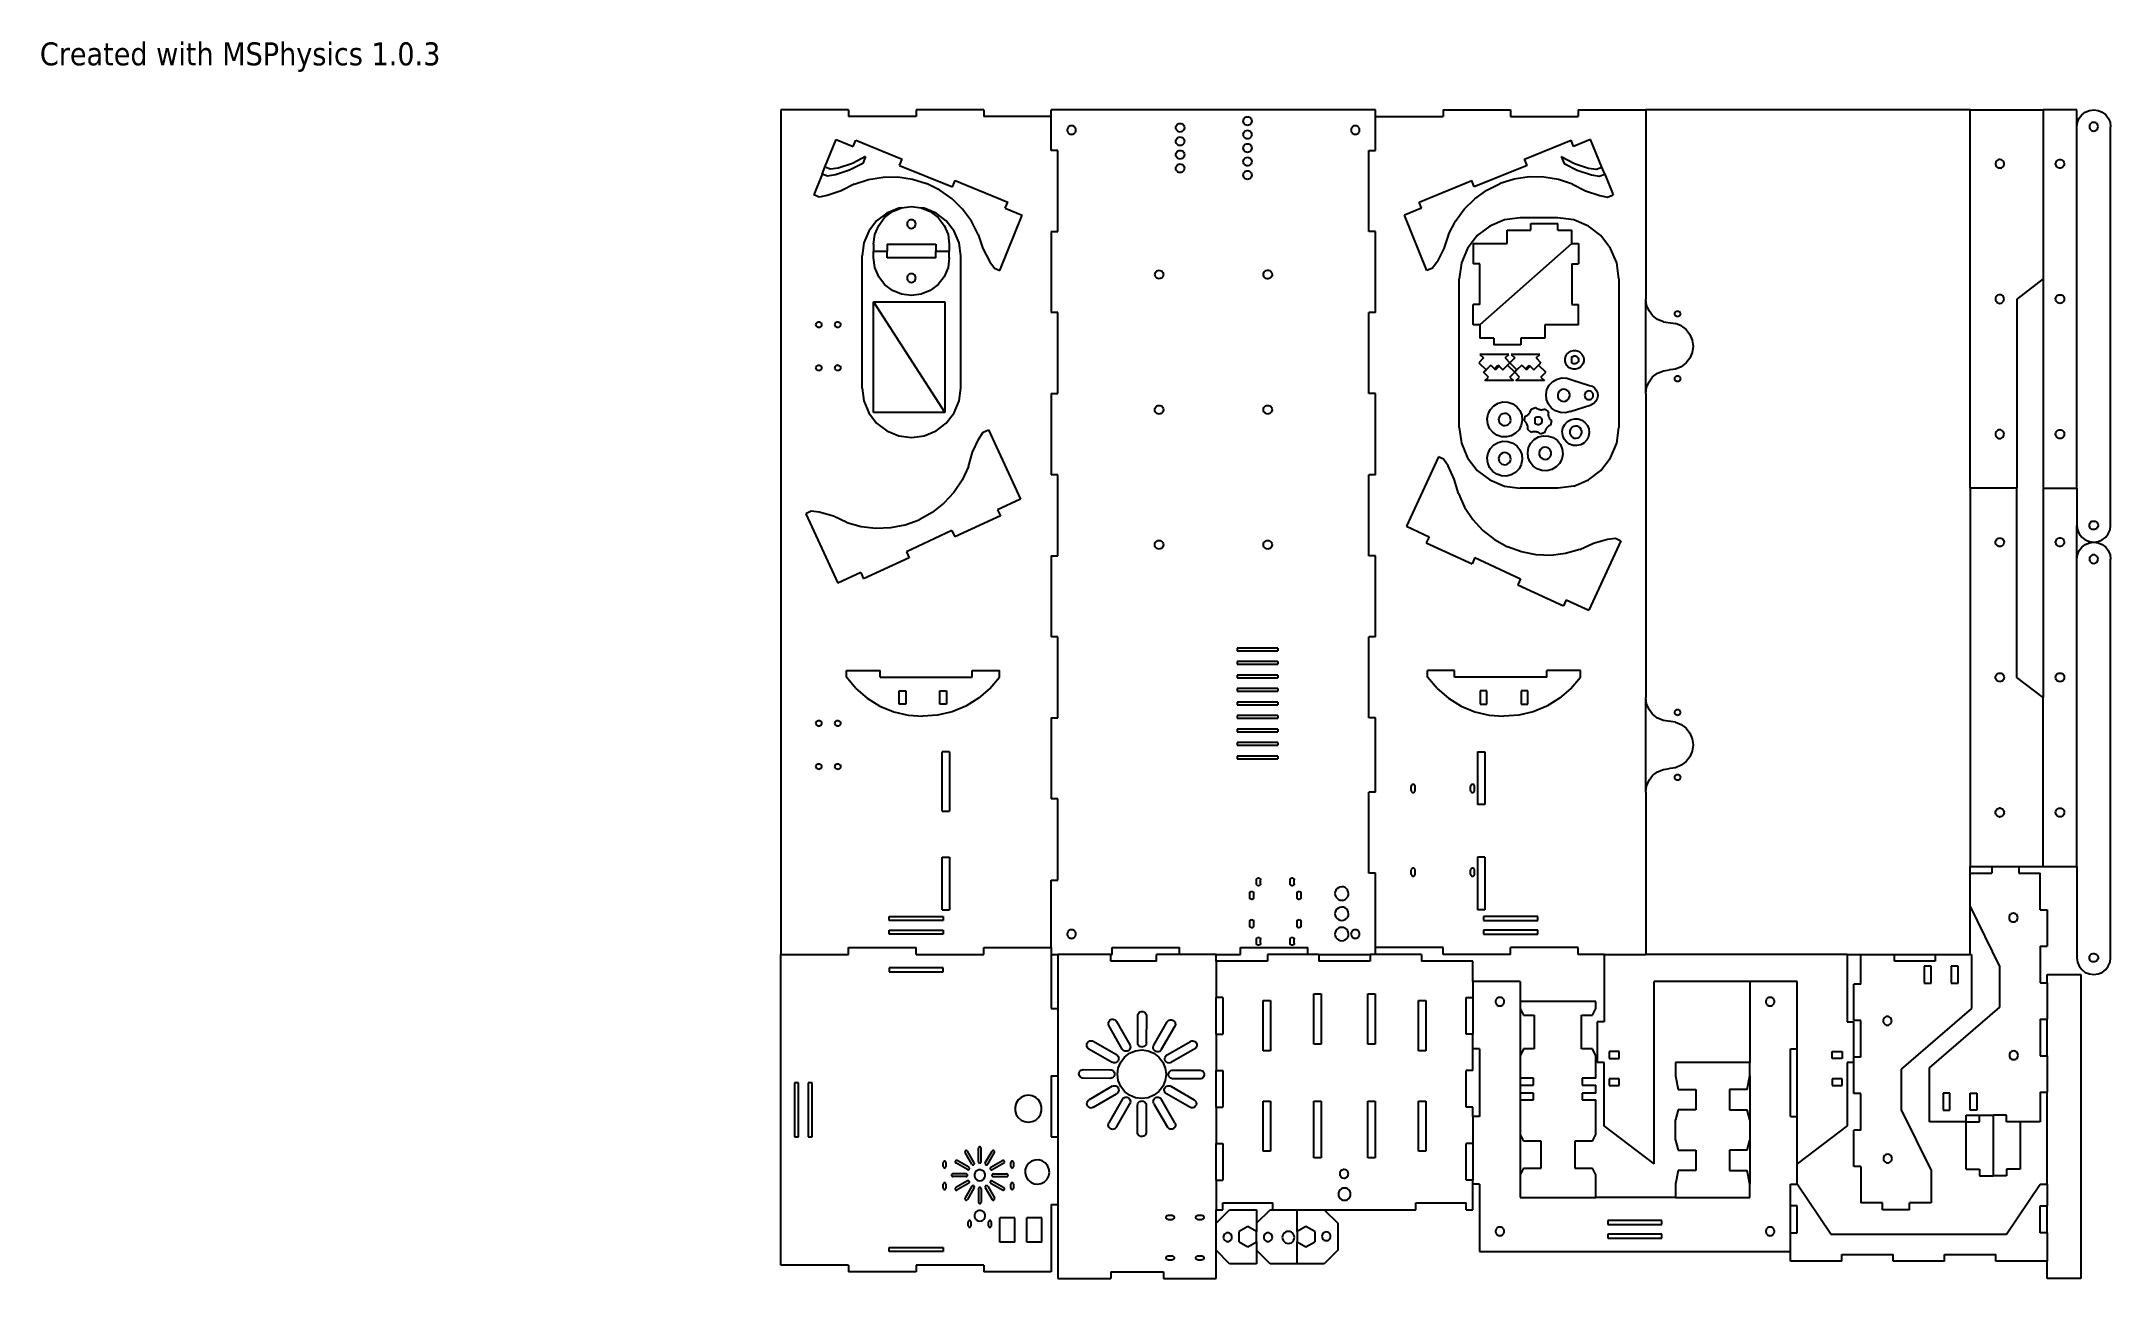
# Model space of a CAD drawing. Extents: x -1052 to 479, y -429 to 486.
import ezdxf

# ---------------------------------------------------------------- set-up
doc = ezdxf.new("R2010")
doc.units = 0
doc.layers.get('0').update_dxf_attribs({"linetype": 'CONTINUOUS'})
doc.styles.add('TAHOMA', font='Tahoma')

msp = doc.modelspace()

# ---------------------------------------------------------------- texts
at = {"color": 205, "insert": (-1053.2, 463.8), "char_height": 16.985, "attachment_point": 7, "style": 'TAHOMA'}
msp.add_mtext('Created with MSPhysics 1.0.3', dxfattribs=at)

# ---------------------------------------------------------------- linework, layer by layer
for p, q in [((-504.7, 435.7), (-504.7, -189.3)), ((-454.7, 435.7), (-504.7, 435.7)), ((-454.7, 435.7), (-454.7, 430.7)), ((-404.7, 430.7), (-454.7, 430.7)), ((-404.7, 435.7), (-404.7, 430.7)), ((-354.7, 435.7), (-404.7, 435.7)), ((-354.7, 435.7), (-354.7, 430.7)), ((-304.7, 430.7), (-354.7, 430.7)), ((-64.7, 435.7), (-304.7, 435.7)), ((-304.7, 430.7), (-304.7, 435.7)), ((-304.7, 405.7), (-304.7, 430.7)), ((-162.5, 428.3), (-162.2, 429)), ((-162.2, 429), (-161.7, 429.7)), ((-161.7, 429.7), (-161.1, 430.2)), ((-161.1, 430.2), (-160.3, 430.5)), ((-160.3, 430.5), (-159.5, 430.6)), ((-159.5, 430.6), (-158.6, 430.5)), ((-158.6, 430.5), (-157.9, 430.2)), ((-157.9, 430.2), (-157.2, 429.7)), ((-157.2, 429.7), (-156.7, 429)), ((-156.7, 429), (-156.4, 428.3)), ((-64.7, 430.7), (-64.7, 435.7)), ((-64.7, 430.7), (-14.7, 430.7)), ((-64.7, 405.7), (-64.7, 430.7)), ((-14.7, 435.7), (35.3, 435.7)), ((-14.7, 435.7), (-14.7, 430.7)), ((35.3, 435.7), (35.3, 430.7)), ((35.3, 430.7), (85.3, 430.7)), ((85.3, 435.7), (135.3, 435.7)), ((85.3, 435.7), (85.3, 430.7)), ((375.3, 435.7), (135.3, 435.7)), ((135.3, 435.7), (135.3, 295.7)), ((375.3, 155.7), (375.3, 435.7)), ((375.3, 435.7), (429.3, 435.7)), ((454.3, 435.7), (429.3, 435.7)), ((429.3, 435.7), (429.3, 310.7)), ((454.3, 423.2), (454.3, 435.7)), ((454.7, 426.5), (456, 429.5)), ((456, 429.5), (458, 432.1)), ((458, 432.1), (460.6, 434.1)), ((460.6, 434.1), (463.6, 435.3)), ((463.6, 435.3), (466.8, 435.7)), ((466.8, 435.7), (470.1, 435.3)), ((470.1, 435.3), (473.1, 434.1)), ((473.1, 434.1), (475.7, 432.1)), ((475.7, 432.1), (477.6, 429.5)), ((477.6, 429.5), (478.9, 426.5)), ((-472.2, 393.3), (-463.9, 413.7)), ((-463.9, 413.7), (-451.3, 408.6)), ((-292.8, 421.2), (-292.9, 420.7)), ((-292.9, 420.7), (-292.8, 420.2)), ((-292.7, 421.7), (-292.8, 421.2)), ((-292.8, 420.2), (-292.7, 419.7)), ((-292.5, 422.2), (-292.7, 421.7)), ((-292.7, 419.7), (-292.5, 419.3)), ((-292.3, 422.6), (-292.5, 422.2)), ((-292.5, 419.3), (-292.3, 418.9)), ((-291.9, 423), (-292.3, 422.6)), ((-292.3, 418.9), (-291.9, 418.5)), ((-291.6, 423.3), (-291.9, 423)), ((-291.9, 418.5), (-291.6, 418.1)), ((-291.1, 423.6), (-291.6, 423.3)), ((-291.6, 418.1), (-291.1, 417.9)), ((-290.7, 423.8), (-291.1, 423.6)), ((-291.1, 417.9), (-290.7, 417.7)), ((-290.2, 423.9), (-290.7, 423.8)), ((-290.7, 417.7), (-290.2, 417.6)), ((-289.7, 423.9), (-290.2, 423.9)), ((-290.2, 417.6), (-289.7, 417.5)), ((-289.2, 423.9), (-289.7, 423.9)), ((-289.7, 417.5), (-289.2, 417.6)), ((-288.7, 423.8), (-289.2, 423.9)), ((-289.2, 417.6), (-288.7, 417.7)), ((-288.2, 423.6), (-288.7, 423.8)), ((-288.7, 417.7), (-288.2, 417.9)), ((-287.8, 423.3), (-288.2, 423.6)), ((-288.2, 417.9), (-287.8, 418.1)), ((-287.4, 423), (-287.8, 423.3)), ((-287.8, 418.1), (-287.4, 418.5)), ((-287.1, 422.6), (-287.4, 423)), ((-287.4, 418.5), (-287.1, 418.9)), ((-286.8, 422.2), (-287.1, 422.6)), ((-287.1, 418.9), (-286.8, 419.3)), ((-286.6, 421.7), (-286.8, 422.2)), ((-286.8, 419.3), (-286.6, 419.7)), ((-286.5, 421.2), (-286.6, 421.7)), ((-286.6, 419.7), (-286.5, 420.2)), ((-286.5, 420.7), (-286.5, 421.2)), ((-286.5, 420.2), (-286.5, 420.7)), ((-212.5, 422.5), (-212.4, 423.3)), ((-212.4, 421.7), (-212.5, 422.5)), ((-212.4, 423.3), (-212.1, 424.1)), ((-212.1, 420.9), (-212.4, 421.7)), ((-212.4, 413.3), (-212.1, 414.1)), ((-212.1, 424.1), (-211.6, 424.8)), ((-211.6, 420.3), (-212.1, 420.9)), ((-212.1, 414.1), (-211.6, 414.8)), ((-211.6, 424.8), (-210.9, 425.3)), ((-210.9, 419.7), (-211.6, 420.3)), ((-211.6, 414.8), (-210.9, 415.3)), ((-210.9, 425.3), (-210.2, 425.6)), ((-210.2, 419.4), (-210.9, 419.7)), ((-210.9, 415.3), (-210.2, 415.6)), ((-210.2, 425.6), (-209.3, 425.7)), ((-209.3, 419.3), (-210.2, 419.4)), ((-210.2, 415.6), (-209.3, 415.7)), ((-209.3, 425.7), (-208.5, 425.6)), ((-208.5, 419.4), (-209.3, 419.3)), ((-209.3, 415.7), (-208.5, 415.6)), ((-208.5, 425.6), (-207.7, 425.3)), ((-207.7, 419.7), (-208.5, 419.4)), ((-208.5, 415.6), (-207.7, 415.3)), ((-207.7, 425.3), (-207.1, 424.8)), ((-207.1, 420.3), (-207.7, 419.7)), ((-207.7, 415.3), (-207.1, 414.8)), ((-207.1, 424.8), (-206.6, 424.1)), ((-206.6, 420.9), (-207.1, 420.3)), ((-207.1, 414.8), (-206.6, 414.1)), ((-206.6, 424.1), (-206.2, 423.3)), ((-206.2, 421.7), (-206.6, 420.9)), ((-206.6, 414.1), (-206.2, 413.3)), ((-206.2, 423.3), (-206.1, 422.5)), ((-206.1, 422.5), (-206.2, 421.7)), ((-162.7, 427.4), (-162.5, 428.3)), ((-162.5, 426.6), (-162.7, 427.4)), ((-162.7, 417.4), (-162.5, 418.3)), ((-162.5, 416.6), (-162.7, 417.4)), ((-162.2, 425.8), (-162.5, 426.6)), ((-162.5, 418.3), (-162.2, 419)), ((-162.2, 415.8), (-162.5, 416.6)), ((-161.7, 425.2), (-162.2, 425.8)), ((-162.2, 419), (-161.7, 419.7)), ((-161.7, 415.2), (-162.2, 415.8)), ((-161.1, 424.7), (-161.7, 425.2)), ((-161.7, 419.7), (-161.1, 420.2)), ((-161.1, 414.7), (-161.7, 415.2)), ((-160.3, 424.3), (-161.1, 424.7)), ((-161.1, 420.2), (-160.3, 420.5)), ((-160.3, 414.3), (-161.1, 414.7)), ((-159.5, 424.2), (-160.3, 424.3)), ((-160.3, 420.5), (-159.5, 420.6)), ((-159.5, 414.2), (-160.3, 414.3)), ((-158.6, 424.3), (-159.5, 424.2)), ((-159.5, 420.6), (-158.6, 420.5)), ((-158.6, 414.3), (-159.5, 414.2)), ((-157.9, 424.7), (-158.6, 424.3)), ((-158.6, 420.5), (-157.9, 420.2)), ((-157.9, 414.7), (-158.6, 414.3)), ((-157.2, 425.2), (-157.9, 424.7)), ((-157.9, 420.2), (-157.2, 419.7)), ((-157.2, 415.2), (-157.9, 414.7)), ((-156.7, 425.8), (-157.2, 425.2)), ((-157.2, 419.7), (-156.7, 419)), ((-156.7, 415.8), (-157.2, 415.2)), ((-156.4, 426.6), (-156.7, 425.8)), ((-156.7, 419), (-156.4, 418.3)), ((-156.4, 416.6), (-156.7, 415.8)), ((-156.4, 428.3), (-156.3, 427.4)), ((-156.3, 427.4), (-156.4, 426.6)), ((-156.4, 418.3), (-156.3, 417.4)), ((-156.3, 417.4), (-156.4, 416.6)), ((-82.8, 421.2), (-82.9, 420.7)), ((-82.9, 420.7), (-82.8, 420.2)), ((-82.7, 421.7), (-82.8, 421.2)), ((-82.8, 420.2), (-82.7, 419.7)), ((-82.5, 422.2), (-82.7, 421.7)), ((-82.7, 419.7), (-82.5, 419.3)), ((-82.3, 422.6), (-82.5, 422.2)), ((-82.5, 419.3), (-82.3, 418.9)), ((-81.9, 423), (-82.3, 422.6)), ((-82.3, 418.9), (-81.9, 418.5)), ((-81.6, 423.3), (-81.9, 423)), ((-81.9, 418.5), (-81.6, 418.1)), ((-81.1, 423.6), (-81.6, 423.3)), ((-81.6, 418.1), (-81.1, 417.9)), ((-80.7, 423.8), (-81.1, 423.6)), ((-81.1, 417.9), (-80.7, 417.7)), ((-80.2, 423.9), (-80.7, 423.8)), ((-80.7, 417.7), (-80.2, 417.6)), ((-79.7, 423.9), (-80.2, 423.9)), ((-80.2, 417.6), (-79.7, 417.5)), ((-79.2, 423.9), (-79.7, 423.9)), ((-79.7, 417.5), (-79.2, 417.6)), ((-78.7, 423.8), (-79.2, 423.9)), ((-79.2, 417.6), (-78.7, 417.7)), ((-78.2, 423.6), (-78.7, 423.8)), ((-78.7, 417.7), (-78.2, 417.9)), ((-77.8, 423.3), (-78.2, 423.6)), ((-78.2, 417.9), (-77.8, 418.1)), ((-77.4, 423), (-77.8, 423.3)), ((-77.8, 418.1), (-77.4, 418.5)), ((-77.1, 422.6), (-77.4, 423)), ((-77.4, 418.5), (-77.1, 418.9)), ((-76.8, 422.2), (-77.1, 422.6)), ((-77.1, 418.9), (-76.8, 419.3)), ((-76.6, 421.7), (-76.8, 422.2)), ((-76.8, 419.3), (-76.6, 419.7)), ((-76.5, 421.2), (-76.6, 421.7)), ((-76.6, 419.7), (-76.5, 420.2)), ((-76.5, 420.7), (-76.5, 421.2)), ((-76.5, 420.2), (-76.5, 420.7)), ((94.5, 413.7), (81.9, 408.6)), ((102.8, 393.3), (94.5, 413.7)), ((454.3, 423.2), (454.7, 426.5)), ((454.3, 155.7), (454.3, 423.2)), ((463.7, 424.1), (463.6, 423.2)), ((463.6, 423.2), (463.7, 422.4)), ((464, 424.8), (463.7, 424.1)), ((463.7, 422.4), (464, 421.6)), ((464.6, 425.5), (464, 424.8)), ((464, 421.6), (464.6, 421)), ((465.2, 426), (464.6, 425.5)), ((464.6, 421), (465.2, 420.5)), ((466, 426.3), (465.2, 426)), ((465.2, 420.5), (466, 420.1)), ((466.8, 426.4), (466, 426.3)), ((466, 420.1), (466.8, 420)), ((467.6, 426.3), (466.8, 426.4)), ((466.8, 420), (467.6, 420.1)), ((468.4, 426), (467.6, 426.3)), ((467.6, 420.1), (468.4, 420.5)), ((469.1, 425.5), (468.4, 426)), ((468.4, 420.5), (469.1, 421)), ((469.6, 424.8), (469.1, 425.5)), ((469.1, 421), (469.6, 421.6)), ((469.9, 424.1), (469.6, 424.8)), ((469.6, 421.6), (469.9, 422.4)), ((470, 423.2), (469.9, 424.1)), ((469.9, 422.4), (470, 423.2)), ((478.9, 426.5), (479.3, 423.2)), ((479.3, 128.2), (479.3, 423.2)), ((-442.2, 401.1), (-451.9, 396.1)), ((-451.3, 408.6), (-449.4, 413.2)), ((-449.4, 413.2), (-415, 399.2)), ((-442.2, 401.1), (-444.2, 396)), ((-416.9, 394.6), (-415, 399.2)), ((-299.7, 405.7), (-304.7, 405.7)), ((-299.7, 345.7), (-299.7, 405.7)), ((-212.5, 412.5), (-212.4, 413.3)), ((-212.4, 411.7), (-212.5, 412.5)), ((-212.5, 402.5), (-212.4, 403.3)), ((-212.4, 401.7), (-212.5, 402.5)), ((-212.1, 410.9), (-212.4, 411.7)), ((-212.4, 403.3), (-212.1, 404.1)), ((-212.1, 400.9), (-212.4, 401.7)), ((-211.6, 410.3), (-212.1, 410.9)), ((-212.1, 404.1), (-211.6, 404.8)), ((-211.6, 400.3), (-212.1, 400.9)), ((-210.9, 409.7), (-211.6, 410.3)), ((-211.6, 404.8), (-210.9, 405.3)), ((-210.9, 399.7), (-211.6, 400.3)), ((-210.2, 409.4), (-210.9, 409.7)), ((-210.9, 405.3), (-210.2, 405.6)), ((-210.2, 399.4), (-210.9, 399.7)), ((-209.3, 409.3), (-210.2, 409.4)), ((-210.2, 405.6), (-209.3, 405.7)), ((-209.3, 399.3), (-210.2, 399.4)), ((-208.5, 409.4), (-209.3, 409.3)), ((-209.3, 405.7), (-208.5, 405.6)), ((-208.5, 399.4), (-209.3, 399.3)), ((-207.7, 409.7), (-208.5, 409.4)), ((-208.5, 405.6), (-207.7, 405.3)), ((-207.7, 399.7), (-208.5, 399.4)), ((-207.1, 410.3), (-207.7, 409.7)), ((-207.7, 405.3), (-207.1, 404.8)), ((-207.1, 400.3), (-207.7, 399.7)), ((-206.6, 410.9), (-207.1, 410.3)), ((-207.1, 404.8), (-206.6, 404.1)), ((-206.6, 400.9), (-207.1, 400.3)), ((-206.2, 411.7), (-206.6, 410.9)), ((-206.6, 404.1), (-206.2, 403.3)), ((-206.2, 401.7), (-206.6, 400.9)), ((-206.2, 413.3), (-206.1, 412.5)), ((-206.1, 412.5), (-206.2, 411.7)), ((-206.2, 403.3), (-206.1, 402.5)), ((-206.1, 402.5), (-206.2, 401.7)), ((-162.7, 407.4), (-162.5, 408.3)), ((-162.5, 406.6), (-162.7, 407.4)), ((-162.7, 397.4), (-162.5, 398.3)), ((-162.5, 408.3), (-162.2, 409)), ((-162.2, 405.8), (-162.5, 406.6)), ((-162.5, 398.3), (-162.2, 399)), ((-162.2, 409), (-161.7, 409.7)), ((-161.7, 405.2), (-162.2, 405.8)), ((-162.2, 399), (-161.7, 399.7)), ((-161.7, 409.7), (-161.1, 410.2)), ((-161.1, 404.7), (-161.7, 405.2)), ((-161.7, 399.7), (-161.1, 400.2)), ((-161.1, 410.2), (-160.3, 410.5)), ((-160.3, 404.3), (-161.1, 404.7)), ((-161.1, 400.2), (-160.3, 400.5)), ((-160.3, 410.5), (-159.5, 410.6)), ((-159.5, 404.2), (-160.3, 404.3)), ((-160.3, 400.5), (-159.5, 400.6)), ((-159.5, 410.6), (-158.6, 410.5)), ((-158.6, 404.3), (-159.5, 404.2)), ((-159.5, 400.6), (-158.6, 400.5)), ((-158.6, 410.5), (-157.9, 410.2)), ((-157.9, 404.7), (-158.6, 404.3)), ((-158.6, 400.5), (-157.9, 400.2)), ((-157.9, 410.2), (-157.2, 409.7)), ((-157.2, 405.2), (-157.9, 404.7)), ((-157.9, 400.2), (-157.2, 399.7)), ((-157.2, 409.7), (-156.7, 409)), ((-156.7, 405.8), (-157.2, 405.2)), ((-157.2, 399.7), (-156.7, 399)), ((-156.7, 409), (-156.4, 408.3)), ((-156.4, 406.6), (-156.7, 405.8)), ((-156.7, 399), (-156.4, 398.3)), ((-156.4, 408.3), (-156.3, 407.4)), ((-156.3, 407.4), (-156.4, 406.6)), ((-156.4, 398.3), (-156.3, 397.4)), ((-69.7, 405.7), (-64.7, 405.7)), ((-69.7, 345.7), (-69.7, 405.7)), ((45.6, 399.2), (80.1, 413.2)), ((47.5, 394.6), (45.6, 399.2)), ((72.8, 401.1), (82.6, 396.1)), ((72.8, 401.1), (74.9, 396)), ((81.9, 408.6), (80.1, 413.2)), ((395.4, 398.3), (394.8, 397.7)), ((396.1, 398.7), (395.4, 398.3)), ((396.9, 398.9), (396.1, 398.7)), ((397.7, 398.9), (396.9, 398.9)), ((397.3, 399.1), (397.3, 398.9)), ((398.5, 398.7), (397.7, 398.9)), ((399.3, 398.3), (398.5, 398.7)), ((399.8, 397.7), (399.3, 398.3)), ((439.3, 397.7), (439.9, 398.3)), ((439.9, 398.3), (440.6, 398.7)), ((440.6, 398.7), (441.4, 398.9)), ((441.4, 398.9), (442.3, 398.9)), ((442.3, 398.9), (443.1, 398.7)), ((443.1, 398.7), (443.8, 398.3)), ((443.8, 398.3), (444.4, 397.7)), ((-474.2, 388.2), (-480.5, 372.9)), ((-474.2, 388.2), (-472.2, 393.3)), ((-470.2, 386.6), (-474.2, 388.2)), ((-468.1, 391.7), (-472.2, 393.3)), ((-464.4, 387.5), (-470.2, 386.6)), ((-462.3, 392.6), (-468.1, 391.7)), ((-454, 391), (-464.4, 387.5)), ((-451.9, 396.1), (-462.3, 392.6)), ((-444.2, 396), (-454, 391)), ((-450.5, 380.7), (-440, 384.2)), ((-440, 384.2), (-429.2, 386)), ((-429.2, 386), (-418.2, 386.1)), ((-418.2, 386.1), (-407.4, 384.4)), ((-416.9, 394.6), (-377.8, 378.7)), ((-407.4, 384.4), (-396.9, 381.1)), ((-377.8, 378.7), (-375.9, 383.4)), ((-375.9, 383.4), (-336.8, 367.5)), ((-212.5, 392.5), (-212.4, 393.3)), ((-212.4, 391.7), (-212.5, 392.5)), ((-212.4, 393.3), (-212.1, 394.1)), ((-212.1, 390.9), (-212.4, 391.7)), ((-212.1, 394.1), (-211.6, 394.8)), ((-211.6, 390.3), (-212.1, 390.9)), ((-211.6, 394.8), (-210.9, 395.3)), ((-210.9, 389.7), (-211.6, 390.3)), ((-210.9, 395.3), (-210.2, 395.6)), ((-210.2, 389.4), (-210.9, 389.7)), ((-210.2, 395.6), (-209.3, 395.7)), ((-209.3, 389.3), (-210.2, 389.4)), ((-209.3, 395.7), (-208.5, 395.6)), ((-208.5, 389.4), (-209.3, 389.3)), ((-208.5, 395.6), (-207.7, 395.3)), ((-207.7, 389.7), (-208.5, 389.4)), ((-207.7, 395.3), (-207.1, 394.8)), ((-207.1, 390.3), (-207.7, 389.7)), ((-207.1, 394.8), (-206.6, 394.1)), ((-206.6, 390.9), (-207.1, 390.3)), ((-206.6, 394.1), (-206.2, 393.3)), ((-206.2, 391.7), (-206.6, 390.9)), ((-206.2, 393.3), (-206.1, 392.5)), ((-206.1, 392.5), (-206.2, 391.7)), ((-162.5, 396.6), (-162.7, 397.4)), ((-162.7, 387.4), (-162.5, 388.3)), ((-162.5, 386.6), (-162.7, 387.4)), ((-162.2, 395.8), (-162.5, 396.6)), ((-162.5, 388.3), (-162.2, 389)), ((-162.2, 385.8), (-162.5, 386.6)), ((-161.7, 395.2), (-162.2, 395.8)), ((-162.2, 389), (-161.7, 389.7)), ((-161.7, 385.2), (-162.2, 385.8)), ((-161.1, 394.7), (-161.7, 395.2)), ((-161.7, 389.7), (-161.1, 390.2)), ((-161.1, 384.7), (-161.7, 385.2)), ((-160.3, 394.3), (-161.1, 394.7)), ((-161.1, 390.2), (-160.3, 390.5)), ((-160.3, 384.3), (-161.1, 384.7)), ((-159.5, 394.2), (-160.3, 394.3)), ((-160.3, 390.5), (-159.5, 390.6)), ((-159.5, 384.2), (-160.3, 384.3)), ((-158.6, 394.3), (-159.5, 394.2)), ((-159.5, 390.6), (-158.6, 390.5)), ((-158.6, 384.3), (-159.5, 384.2)), ((-157.9, 394.7), (-158.6, 394.3)), ((-158.6, 390.5), (-157.9, 390.2)), ((-157.9, 384.7), (-158.6, 384.3)), ((-157.2, 395.2), (-157.9, 394.7)), ((-157.9, 390.2), (-157.2, 389.7)), ((-157.2, 385.2), (-157.9, 384.7)), ((-156.7, 395.8), (-157.2, 395.2)), ((-157.2, 389.7), (-156.7, 389)), ((-156.7, 385.8), (-157.2, 385.2)), ((-156.4, 396.6), (-156.7, 395.8)), ((-156.7, 389), (-156.4, 388.3)), ((-156.4, 386.6), (-156.7, 385.8)), ((-156.3, 397.4), (-156.4, 396.6)), ((-156.4, 388.3), (-156.3, 387.4)), ((-156.3, 387.4), (-156.4, 386.6)), ((-32.5, 367.5), (6.5, 383.4)), ((8.4, 378.7), (6.5, 383.4)), ((47.5, 394.6), (8.4, 378.7)), ((38, 384.4), (27.5, 381.1)), ((48.9, 386.1), (38, 384.4)), ((59.8, 386), (48.9, 386.1)), ((70.7, 384.2), (59.8, 386)), ((81.1, 380.7), (70.7, 384.2)), ((74.9, 396), (84.6, 391)), ((82.6, 396.1), (93, 392.6)), ((84.6, 391), (95.1, 387.5)), ((93, 392.6), (98.8, 391.7)), ((95.1, 387.5), (100.9, 386.6)), ((98.8, 391.7), (102.8, 393.3)), ((100.9, 386.6), (104.9, 388.2)), ((104.9, 388.2), (102.8, 393.3)), ((104.9, 388.2), (111.1, 372.9)), ((394.4, 396.9), (394.1, 396.1)), ((394.1, 396.1), (394.1, 395.3)), ((394.1, 395.3), (394.4, 394.5)), ((394.8, 397.7), (394.4, 396.9)), ((394.4, 394.5), (394.8, 393.8)), ((394.8, 393.8), (395.4, 393.2)), ((395.4, 393.2), (396.1, 392.8)), ((396.1, 392.8), (396.9, 392.6)), ((397.8, 392.6), (396.9, 392.6)), ((397.3, 392.6), (397.3, 392.5)), ((397.8, 392.6), (398.6, 392.8)), ((398.6, 392.8), (399.3, 393.2)), ((399.3, 393.2), (399.9, 393.8)), ((400.3, 397), (399.8, 397.7)), ((399.9, 393.8), (400.3, 394.5)), ((400.5, 396.2), (400.3, 397)), ((400.3, 394.5), (400.5, 395.3)), ((400.5, 395.3), (400.5, 396.2)), ((438.6, 396.2), (438.9, 397)), ((438.6, 395.3), (438.6, 396.2)), ((438.9, 394.5), (438.6, 395.3)), ((438.9, 397), (439.3, 397.7)), ((439.3, 393.8), (438.9, 394.5)), ((439.9, 393.2), (439.3, 393.8)), ((440.6, 392.8), (439.9, 393.2)), ((441.4, 392.6), (440.6, 392.8)), ((442.2, 392.6), (441.4, 392.6)), ((443, 392.8), (442.2, 392.6)), ((443.8, 393.2), (443, 392.8)), ((444.3, 393.8), (443.8, 393.2)), ((444.8, 394.5), (444.3, 393.8)), ((444.4, 397.7), (444.8, 396.9)), ((444.8, 396.9), (445, 396.1)), ((445, 395.3), (444.8, 394.5)), ((445, 396.1), (445, 395.3)), ((-476.4, 371.2), (-480.5, 372.9)), ((-470.6, 372.2), (-476.4, 371.2)), ((-460.2, 375.7), (-470.6, 372.2)), ((-450.5, 380.7), (-460.2, 375.7)), ((-387.1, 376.2), (-396.9, 381.1)), ((-378.1, 369.8), (-387.1, 376.2)), ((-370.3, 362.1), (-378.1, 369.8)), ((0.9, 362.1), (8.8, 369.8)), ((8.8, 369.8), (17.7, 376.2)), ((17.7, 376.2), (27.5, 381.1)), ((81.1, 380.7), (90.8, 375.7)), ((90.8, 375.7), (101.3, 372.2)), ((101.3, 372.2), (107.1, 371.2)), ((107.1, 371.2), (111.1, 372.9)), ((-434, 353.5), (-439.8, 346)), ((-426.4, 359.3), (-434, 353.5)), ((-432.4, 350.2), (-428, 356)), ((-428, 356), (-422.2, 360.5)), ((-417.6, 363), (-426.4, 359.3)), ((-422.2, 360.5), (-415.4, 363.3)), ((-415.4, 363.3), (-417.6, 363)), ((-415.4, 363.3), (-408.2, 364.2)), ((-411, 352.8), (-411.3, 352.1)), ((-410.4, 353.5), (-411, 352.8)), ((-409.8, 354), (-410.4, 353.5)), ((-409, 354.3), (-409.8, 354)), ((-408.2, 354.4), (-409, 354.3)), ((-408.2, 364.2), (-400.9, 363.3)), ((-407.4, 354.3), (-408.2, 354.4)), ((-406.6, 354), (-407.4, 354.3)), ((-405.9, 353.5), (-406.6, 354)), ((-405.4, 352.8), (-405.9, 353.5)), ((-405.1, 352.1), (-405.4, 352.8)), ((-400.9, 363.3), (-394.2, 360.5)), ((-398.7, 363), (-400.9, 363.3)), ((-389.9, 359.3), (-398.7, 363)), ((-394.2, 360.5), (-388.4, 356)), ((-382.4, 353.5), (-389.9, 359.3)), ((-388.4, 356), (-383.9, 350.2)), ((-376.6, 346), (-382.4, 353.5)), ((-363.8, 353.2), (-370.3, 362.1)), ((-358.7, 343.5), (-363.8, 353.2)), ((-342.7, 316.9), (-326.1, 357.8)), ((-338.7, 362.9), (-336.8, 367.5)), ((-338.7, 362.9), (-326.1, 357.8)), ((-30.7, 362.9), (-43.2, 357.8)), ((-26.7, 316.9), (-43.2, 357.8)), ((-30.7, 362.9), (-32.5, 367.5)), ((-10.6, 343.5), (-5.6, 353.2)), ((-5.6, 353.2), (0.9, 362.1)), ((30.7, 354.2), (19.8, 349.7)), ((42.3, 355.7), (30.7, 354.2)), ((70.3, 355.7), (42.3, 355.7)), ((82, 354.2), (70.3, 355.7)), ((92.8, 349.7), (82, 354.2)), ((-443.4, 337.2), (-444.7, 327.7)), ((-439.8, 346), (-443.4, 337.2)), ((-436.2, 336.2), (-435.2, 343.5)), ((-435.2, 343.5), (-432.4, 350.2)), ((-411.3, 352.1), (-411.4, 351.2)), ((-411.4, 351.2), (-411.3, 350.4)), ((-411.3, 350.4), (-411, 349.6)), ((-411, 349.6), (-410.4, 349)), ((-410.4, 349), (-409.8, 348.5)), ((-409.8, 348.5), (-409, 348.1)), ((-409, 348.1), (-408.2, 348)), ((-408.2, 348), (-407.4, 348.1)), ((-407.4, 348.1), (-406.6, 348.5)), ((-406.6, 348.5), (-405.9, 349)), ((-405.9, 349), (-405.4, 349.6)), ((-405.4, 349.6), (-405.1, 350.4)), ((-405, 351.2), (-405.1, 352.1)), ((-405.1, 350.4), (-405, 351.2)), ((-383.9, 350.2), (-381.1, 343.5)), ((-381.1, 343.5), (-380.2, 336.2)), ((-372.9, 337.2), (-376.6, 346)), ((-371.7, 327.7), (-372.9, 337.2)), ((-358.7, 343.5), (-355.3, 333.1)), ((-304.7, 345.7), (-299.7, 345.7)), ((-304.7, 345.7), (-304.7, 285.7)), ((-64.7, 345.7), (-69.7, 345.7)), ((-64.7, 285.7), (-64.7, 345.7)), ((-10.6, 343.5), (-14.1, 333.1)), ((10.5, 342.6), (3.3, 333.2)), ((19.8, 349.7), (10.5, 342.6)), ((32.6, 346.7), (50.3, 346.7)), ((32.6, 336.7), (32.6, 346.7)), ((50.3, 351.7), (70.3, 351.7)), ((50.3, 346.7), (50.3, 351.7)), ((70.3, 346.7), (70.3, 351.7)), ((70.3, 346.7), (80.6, 346.7)), ((80.6, 336.7), (80.6, 346.7)), ((102.1, 342.6), (92.8, 349.7)), ((109.3, 333.2), (102.1, 342.6)), ((-444.7, 229.7), (-444.7, 327.7)), ((-436.2, 336.2), (-436.2, 331.2)), ((-436.2, 331.2), (-426.2, 331.2)), ((-436.2, 326.2), (-436.2, 331.2)), ((-435.2, 319), (-436.2, 326.2)), ((-426.2, 336.2), (-390.2, 336.2)), ((-426.2, 336.2), (-426.2, 331.2)), ((-426.2, 326.2), (-426.2, 331.2)), ((-390.2, 326.2), (-426.2, 326.2)), ((-390.2, 336.2), (-390.2, 331.2)), ((-390.2, 331.2), (-380.2, 331.2)), ((-390.2, 326.2), (-390.2, 331.2)), ((-380.2, 326.2), (-381.1, 319)), ((-380.2, 336.2), (-380.2, 331.2)), ((-380.2, 326.2), (-380.2, 331.2)), ((-371.7, 229.7), (-371.7, 327.7)), ((-355.3, 333.1), (-350.2, 323.3)), ((-350.2, 323.3), (-346.7, 318.6)), ((-19.1, 323.3), (-22.6, 318.6)), ((-14.1, 333.1), (-19.1, 323.3)), ((-1.1, 322.4), (-2.7, 310.7)), ((3.3, 333.2), (-1.1, 322.4)), ((7.6, 336.7), (32.6, 336.7)), ((7.6, 336.7), (7.6, 321.7)), ((12.6, 321.7), (7.6, 321.7)), ((80.6, 336.7), (12.6, 276.7)), ((12.6, 291.7), (12.6, 321.7)), ((80.6, 336.7), (85.6, 336.7)), ((80.6, 321.7), (80.6, 291.7)), ((80.6, 321.7), (85.6, 321.7)), ((85.6, 336.7), (85.6, 321.7)), ((113.8, 322.4), (109.3, 333.2)), ((115.3, 310.7), (113.8, 322.4)), ((-432.4, 312.2), (-435.2, 319)), ((-428, 306.4), (-432.4, 312.2)), ((-422.2, 302), (-428, 306.4)), ((-411.3, 312.1), (-411.4, 311.2)), ((-411.4, 311.2), (-411.3, 310.4)), ((-411, 312.8), (-411.3, 312.1)), ((-411.3, 310.4), (-411, 309.6)), ((-410.4, 313.5), (-411, 312.8)), ((-411, 309.6), (-410.4, 309)), ((-409.8, 314), (-410.4, 313.5)), ((-410.4, 309), (-409.8, 308.5)), ((-409, 314.3), (-409.8, 314)), ((-409.8, 308.5), (-409, 308.1)), ((-408.2, 314.4), (-409, 314.3)), ((-409, 308.1), (-408.2, 308)), ((-407.4, 314.3), (-408.2, 314.4)), ((-408.2, 308), (-407.4, 308.1)), ((-406.6, 314), (-407.4, 314.3)), ((-407.4, 308.1), (-406.6, 308.5)), ((-405.9, 313.5), (-406.6, 314)), ((-406.6, 308.5), (-405.9, 309)), ((-405.4, 312.8), (-405.9, 313.5)), ((-405.9, 309), (-405.4, 309.6)), ((-405.1, 312.1), (-405.4, 312.8)), ((-405.4, 309.6), (-405.1, 310.4)), ((-405, 311.2), (-405.1, 312.1)), ((-405.1, 310.4), (-405, 311.2)), ((-388.4, 306.4), (-394.2, 302)), ((-383.9, 312.2), (-388.4, 306.4)), ((-381.1, 319), (-383.9, 312.2)), ((-346.7, 318.6), (-342.7, 316.9)), ((-228.1, 313.8), (-227.9, 314.6)), ((-227.9, 313), (-228.1, 313.8)), ((-227.9, 314.6), (-227.6, 315.4)), ((-227.6, 312.2), (-227.9, 313)), ((-227.6, 315.4), (-227.1, 316.1)), ((-227.1, 311.6), (-227.6, 312.2)), ((-227.1, 316.1), (-226.5, 316.6)), ((-226.5, 311.1), (-227.1, 311.6)), ((-226.5, 316.6), (-225.7, 316.9)), ((-225.7, 310.8), (-226.5, 311.1)), ((-225.7, 316.9), (-224.9, 317)), ((-224.9, 310.7), (-225.7, 310.8)), ((-224.9, 317), (-224.1, 316.9)), ((-224.1, 310.8), (-224.9, 310.7)), ((-224.1, 316.9), (-223.3, 316.6)), ((-223.3, 311.1), (-224.1, 310.8)), ((-223.3, 316.6), (-222.6, 316.1)), ((-222.6, 311.6), (-223.3, 311.1)), ((-222.6, 316.1), (-222.1, 315.4)), ((-222.1, 312.2), (-222.6, 311.6)), ((-222.1, 315.4), (-221.8, 314.6)), ((-221.8, 313), (-222.1, 312.2)), ((-221.8, 314.6), (-221.7, 313.8)), ((-221.7, 313.8), (-221.8, 313)), ((-147.7, 314.3), (-147.4, 315.1)), ((-147.7, 313.4), (-147.7, 314.3)), ((-147.4, 312.6), (-147.7, 313.4)), ((-147.4, 315.1), (-147, 315.8)), ((-147, 311.9), (-147.4, 312.6)), ((-147, 315.8), (-146.4, 316.4)), ((-146.4, 311.3), (-147, 311.9)), ((-146.4, 316.4), (-145.7, 316.8)), ((-145.7, 310.9), (-146.4, 311.3)), ((-145.7, 316.8), (-144.9, 317)), ((-144.9, 310.7), (-145.7, 310.9)), ((-144.9, 317), (-144, 317)), ((-144.1, 310.7), (-144.9, 310.7)), ((-143.3, 310.9), (-144.1, 310.7)), ((-144, 317), (-143.2, 316.8)), ((-142.5, 311.3), (-143.3, 310.9)), ((-143.2, 316.8), (-142.5, 316.4)), ((-142.5, 316.4), (-141.9, 315.8)), ((-142, 311.9), (-142.5, 311.3)), ((-141.5, 312.6), (-142, 311.9)), ((-141.9, 315.8), (-141.5, 315)), ((-141.5, 315), (-141.3, 314.2)), ((-141.3, 313.4), (-141.5, 312.6)), ((-141.3, 314.2), (-141.3, 313.4)), ((-22.6, 318.6), (-26.7, 316.9)), ((-2.7, 200.7), (-2.7, 310.7)), ((115.3, 310.7), (115.3, 200.7)), ((429.3, 310.7), (409.8, 295.7)), ((429.3, 310.7), (429.3, 155.7)), ((-436.3, 293.6), (-383.4, 211.6)), ((-436.3, 211.6), (-436.3, 293.6)), ((-436.3, 293.6), (-383.4, 293.6)), ((-415.4, 299.2), (-422.2, 302)), ((-408.2, 298.2), (-415.4, 299.2)), ((-400.9, 299.2), (-408.2, 298.2)), ((-394.2, 302), (-400.9, 299.2)), ((-383.4, 293.6), (-383.4, 211.6)), ((7.6, 276.7), (7.6, 291.7)), ((12.6, 291.7), (7.6, 291.7)), ((80.6, 291.7), (85.6, 291.7)), ((85.6, 276.7), (85.6, 291.7)), ((135.9, 291.2), (135.3, 295.7)), ((135.3, 225.7), (135.3, 295.7)), ((137.7, 287), (135.9, 291.2)), ((394.2, 296.5), (394.1, 295.7)), ((394.1, 295.7), (394.2, 294.9)), ((394.5, 297.3), (394.2, 296.5)), ((394.2, 294.9), (394.6, 294.1)), ((395, 298), (394.5, 297.3)), ((394.6, 294.1), (395.1, 293.5)), ((395.7, 298.5), (395, 298)), ((395.1, 293.5), (395.7, 293)), ((396.5, 298.8), (395.7, 298.5)), ((395.7, 293), (396.5, 292.6)), ((397.3, 298.9), (396.5, 298.8)), ((396.5, 292.6), (397.3, 292.5)), ((398.1, 298.8), (397.3, 298.9)), ((397.3, 292.5), (398.2, 292.6)), ((398.9, 298.5), (398.1, 298.8)), ((398.2, 292.6), (398.9, 293)), ((399.6, 298), (398.9, 298.5)), ((398.9, 293), (399.6, 293.5)), ((400.1, 297.4), (399.6, 298)), ((399.6, 293.5), (400.1, 294.2)), ((400.4, 296.6), (400.1, 297.4)), ((400.1, 294.2), (400.4, 294.9)), ((400.5, 295.8), (400.4, 296.6)), ((400.4, 294.9), (400.5, 295.8)), ((409.8, 295.7), (409.8, 155.7)), ((438.6, 295.8), (438.7, 296.6)), ((438.7, 294.9), (438.6, 295.8)), ((438.7, 296.6), (439.1, 297.4)), ((439, 294.2), (438.7, 294.9)), ((439.5, 293.5), (439, 294.2)), ((439.1, 297.4), (439.6, 298)), ((440.2, 293), (439.5, 293.5)), ((439.6, 298), (440.2, 298.5)), ((440.2, 298.5), (441, 298.8)), ((441, 292.6), (440.2, 293)), ((441, 298.8), (441.8, 298.9)), ((441.8, 292.5), (441, 292.6)), ((441.8, 298.9), (442.7, 298.8)), ((442.6, 292.6), (441.8, 292.5)), ((443.4, 293), (442.6, 292.6)), ((442.7, 298.8), (443.4, 298.5)), ((443.4, 298.5), (444.1, 298)), ((444.1, 293.5), (443.4, 293)), ((444.1, 298), (444.6, 297.3)), ((444.6, 294.1), (444.1, 293.5)), ((444.6, 297.3), (444.9, 296.5)), ((444.9, 294.9), (444.6, 294.1)), ((444.9, 296.5), (445, 295.7)), ((445, 295.7), (444.9, 294.9)), ((-478.8, 276.8), (-478.7, 277.3)), ((-478.7, 276.2), (-478.8, 276.8)), ((-478.7, 277.3), (-478.5, 277.8)), ((-478.5, 275.7), (-478.7, 276.2)), ((-478.5, 277.8), (-478.2, 278.2)), ((-478.2, 275.3), (-478.5, 275.7)), ((-478.2, 278.2), (-477.7, 278.6)), ((-477.7, 278.6), (-477.2, 278.8)), ((-477.2, 278.8), (-476.7, 278.8)), ((-476.7, 278.8), (-476.1, 278.8)), ((-476.1, 278.8), (-475.6, 278.5)), ((-475.6, 278.5), (-475.2, 278.2)), ((-475.2, 278.2), (-474.9, 277.8)), ((-474.9, 275.7), (-475.2, 275.2)), ((-474.9, 277.8), (-474.6, 277.3)), ((-474.7, 276.2), (-474.9, 275.7)), ((-474.6, 276.7), (-474.7, 276.2)), ((-474.6, 277.3), (-474.6, 276.7)), ((-464.8, 276.6), (-464.7, 277.1)), ((-464.7, 276.1), (-464.8, 276.6)), ((-464.7, 277.1), (-464.6, 277.7)), ((-464.4, 275.6), (-464.7, 276.1)), ((-464.6, 277.7), (-464.3, 278.1)), ((-464.3, 278.1), (-463.9, 278.5)), ((-463.9, 278.5), (-463.4, 278.7)), ((-463.4, 278.7), (-462.8, 278.8)), ((-462.8, 278.8), (-462.3, 278.8)), ((-462.3, 278.8), (-461.8, 278.6)), ((-461.8, 278.6), (-461.3, 278.3)), ((-461.3, 278.3), (-460.9, 277.9)), ((-460.8, 275.8), (-461.1, 275.4)), ((-460.9, 277.9), (-460.7, 277.4)), ((-460.6, 276.3), (-460.8, 275.8)), ((-460.7, 277.4), (-460.6, 276.9)), ((-460.6, 276.9), (-460.6, 276.3)), ((-299.7, 285.7), (-304.7, 285.7)), ((-299.7, 225.7), (-299.7, 285.7)), ((-69.7, 225.7), (-69.7, 285.7)), ((-64.7, 285.7), (-69.7, 285.7)), ((12.6, 276.7), (7.6, 276.7)), ((12.6, 276.7), (12.6, 266.7)), ((85.6, 276.7), (60.6, 276.7)), ((60.6, 276.7), (60.6, 266.7)), ((140.4, 283.4), (137.7, 287)), ((144.1, 280.6), (140.4, 283.4)), ((148.3, 278.8), (144.1, 280.6)), ((148.3, 278.8), (157.3, 277.6)), ((156.7, 284.7), (156.8, 285.3)), ((156.8, 284.2), (156.7, 284.7)), ((156.8, 285.3), (157, 285.8)), ((157, 283.7), (156.8, 284.2)), ((157, 285.8), (157.3, 286.2)), ((157.3, 283.2), (157, 283.7)), ((157.3, 286.2), (157.8, 286.6)), ((157.8, 282.9), (157.3, 283.2)), ((161.6, 275.9), (157.3, 277.6)), ((157.8, 286.6), (158.3, 286.8)), ((158.3, 282.7), (157.8, 282.9)), ((158.3, 286.8), (158.8, 286.8)), ((158.8, 282.6), (158.3, 282.7)), ((158.8, 286.8), (159.4, 286.8)), ((159.4, 282.7), (158.8, 282.6)), ((159.4, 286.8), (159.9, 286.6)), ((159.9, 282.9), (159.4, 282.7)), ((159.9, 286.6), (160.3, 286.2)), ((160.3, 283.2), (159.9, 282.9)), ((160.3, 286.2), (160.6, 285.8)), ((160.6, 283.7), (160.3, 283.2)), ((160.6, 285.8), (160.8, 285.3)), ((160.8, 284.2), (160.6, 283.7)), ((160.8, 285.3), (160.9, 284.7)), ((160.9, 284.7), (160.8, 284.2)), ((161.6, 275.9), (165.2, 273.1)), ((-477.8, 274.9), (-478.2, 275.3)), ((-477.2, 274.7), (-477.8, 274.9)), ((-476.7, 274.6), (-477.2, 274.7)), ((-476.2, 274.7), (-476.7, 274.6)), ((-475.7, 274.9), (-476.2, 274.7)), ((-475.2, 275.2), (-475.7, 274.9)), ((-464.1, 275.2), (-464.4, 275.6)), ((-463.6, 274.8), (-464.1, 275.2)), ((-463.1, 274.7), (-463.6, 274.8)), ((-462.5, 274.6), (-463.1, 274.7)), ((-462, 274.7), (-462.5, 274.6)), ((-461.5, 275), (-462, 274.7)), ((-461.1, 275.4), (-461.5, 275)), ((22.8, 266.7), (12.6, 266.7)), ((22.8, 266.7), (22.8, 261.7)), ((42.8, 261.7), (22.8, 261.7)), ((60.6, 266.7), (42.8, 266.7)), ((42.8, 266.7), (42.8, 261.7)), ((165.2, 273.1), (168, 269.5)), ((168, 269.5), (169.7, 265.3)), ((169.7, 265.3), (170.3, 260.7)), ((170.3, 260.7), (169.7, 256.2)), ((-478.8, 244.8), (-478.7, 245.3)), ((-478.7, 245.3), (-478.5, 245.8)), ((-478.5, 245.8), (-478.2, 246.2)), ((-478.2, 246.2), (-477.7, 246.6)), ((-477.7, 246.6), (-477.2, 246.8)), ((-477.2, 246.8), (-476.7, 246.8)), ((-476.7, 246.8), (-476.1, 246.8)), ((-476.1, 246.8), (-475.6, 246.5)), ((-475.6, 246.5), (-475.2, 246.2)), ((-475.2, 246.2), (-474.9, 245.8)), ((-474.9, 245.8), (-474.6, 245.3)), ((-474.6, 245.3), (-474.6, 244.7)), ((-464.8, 244.6), (-464.7, 245.1)), ((-464.7, 245.1), (-464.6, 245.7)), ((-464.6, 245.7), (-464.3, 246.1)), ((-464.3, 246.1), (-463.9, 246.5)), ((-463.9, 246.5), (-463.4, 246.7)), ((-463.4, 246.7), (-462.8, 246.8)), ((-462.3, 246.8), (-462.8, 246.8)), ((-462.3, 246.8), (-461.8, 246.6)), ((-461.8, 246.6), (-461.3, 246.3)), ((-461.3, 246.3), (-460.9, 245.9)), ((-460.9, 245.9), (-460.7, 245.4)), ((-460.7, 245.4), (-460.6, 244.9)), ((15.3, 252.1), (11.8, 248.5)), ((11.8, 248.5), (17.1, 243.2)), ((12.6, 254.7), (15.3, 252.1)), ((33.9, 254.7), (12.6, 254.7)), ((20.6, 246.8), (17.1, 243.2)), ((20.6, 246.8), (23.3, 244.1)), ((23.3, 244.1), (25.9, 246.8)), ((24.1, 243.2), (26.8, 245.9)), ((25.9, 246.8), (26.8, 245.9)), ((26.8, 245.9), (29.4, 243.2)), ((29.4, 243.2), (33, 246.8)), ((31.2, 252.1), (33.9, 254.7)), ((31.2, 252.1), (34.7, 248.5)), ((33, 246.8), (34.7, 248.5)), ((33, 246.8), (38.3, 241.5)), ((38.3, 252.1), (34.7, 248.5)), ((34.7, 248.5), (40, 243.2)), ((35.6, 254.7), (38.3, 252.1)), ((56.8, 254.7), (35.6, 254.7)), ((43.6, 246.8), (40, 243.2)), ((43.6, 246.8), (46.2, 244.1)), ((46.2, 244.1), (48.9, 246.8)), ((47.1, 243.2), (49.8, 245.9)), ((48.9, 246.8), (49.8, 245.9)), ((49.8, 245.9), (52.4, 243.2)), ((52.4, 243.2), (56, 246.8)), ((54.2, 252.1), (56.8, 254.7)), ((54.2, 252.1), (57.7, 248.5)), ((56, 246.8), (57.7, 248.5)), ((56, 246.8), (61.3, 241.5)), ((75.6, 251.6), (76.1, 253.4)), ((75.6, 249.8), (75.6, 251.6)), ((76.1, 248), (75.6, 249.8)), ((76.1, 253.4), (77, 254.9)), ((77, 246.4), (76.1, 248)), ((77, 254.9), (78.3, 256.2)), ((78.2, 245.1), (77, 246.4)), ((79.8, 244.2), (78.2, 245.1)), ((78.3, 256.2), (79.9, 257.1)), ((79.9, 257.1), (81.7, 257.6)), ((80.3, 252.6), (80.5, 252.8)), ((80.3, 252.6), (80.3, 248.7)), ((80.5, 248.5), (80.3, 248.7)), ((80.5, 252.8), (81, 253.2)), ((81, 248.1), (80.5, 248.5)), ((81, 253.2), (81.7, 253.5)), ((81.7, 247.8), (81, 248.1)), ((81.7, 257.6), (83.5, 257.6)), ((81.7, 253.5), (82.4, 253.6)), ((82.4, 247.7), (81.7, 247.8)), ((82.4, 253.6), (83.1, 253.6)), ((83.1, 247.7), (82.4, 247.7)), ((83.1, 253.6), (83.7, 253.4)), ((83.7, 247.9), (83.1, 247.7)), ((83.5, 257.6), (85.3, 257.1)), ((83.7, 253.4), (84.3, 253.1)), ((84.3, 248.2), (83.7, 247.9)), ((84.3, 253.1), (84.8, 252.6)), ((84.8, 248.7), (84.3, 248.2)), ((84.8, 252.6), (85.2, 252)), ((85.2, 249.3), (84.8, 248.7)), ((85.2, 252), (85.5, 251.3)), ((85.5, 250), (85.2, 249.3)), ((86.7, 245.1), (85.2, 244.2)), ((85.3, 257.1), (86.8, 256.2)), ((85.5, 251.3), (85.5, 250.7)), ((85.5, 250.7), (85.5, 250)), ((88, 246.4), (86.7, 245.1)), ((86.8, 256.2), (88.1, 254.9)), ((89, 247.9), (88, 246.4)), ((88.1, 254.9), (89, 253.3)), ((89, 253.3), (89.5, 251.5)), ((89.4, 249.7), (89, 247.9)), ((89.5, 251.5), (89.4, 249.7)), ((161.6, 245.6), (157.3, 243.8)), ((165.2, 248.4), (161.6, 245.6)), ((168, 252), (165.2, 248.4)), ((169.7, 256.2), (168, 252)), ((-478.7, 244.2), (-478.8, 244.8)), ((-478.5, 243.7), (-478.7, 244.2)), ((-478.2, 243.3), (-478.5, 243.7)), ((-477.8, 242.9), (-478.2, 243.3)), ((-477.2, 242.7), (-477.8, 242.9)), ((-476.7, 242.6), (-477.2, 242.7)), ((-476.2, 242.7), (-476.7, 242.6)), ((-475.7, 242.9), (-476.2, 242.7)), ((-475.2, 243.2), (-475.7, 242.9)), ((-474.9, 243.7), (-475.2, 243.2)), ((-474.7, 244.2), (-474.9, 243.7)), ((-474.6, 244.7), (-474.7, 244.2)), ((-464.7, 244.1), (-464.8, 244.6)), ((-464.4, 243.6), (-464.7, 244.1)), ((-464.1, 243.2), (-464.4, 243.6)), ((-463.6, 242.8), (-464.1, 243.2)), ((-463.1, 242.7), (-463.6, 242.8)), ((-462.5, 242.6), (-463.1, 242.7)), ((-462, 242.7), (-462.5, 242.6)), ((-461.5, 243), (-462, 242.7)), ((-461.1, 243.4), (-461.5, 243)), ((-460.8, 243.8), (-461.1, 243.4)), ((-460.6, 244.3), (-460.8, 243.8)), ((-460.6, 244.9), (-460.6, 244.3)), ((-444.7, 229.7), (-443.4, 220.3)), ((-372.9, 220.3), (-371.7, 229.7)), ((17.1, 243.2), (15.3, 241.5)), ((18.8, 237.9), (15.3, 241.5)), ((16.2, 235.3), (18.8, 237.9)), ((37.4, 235.3), (16.2, 235.3)), ((24.1, 243.2), (23.3, 244.1)), ((34.7, 237.9), (38.3, 241.5)), ((34.7, 237.9), (37.4, 235.3)), ((40, 243.2), (38.3, 241.5)), ((41.8, 237.9), (38.3, 241.5)), ((39.2, 235.3), (41.8, 237.9)), ((60.4, 235.3), (39.2, 235.3)), ((47.1, 243.2), (46.2, 244.1)), ((57.7, 237.9), (61.3, 241.5)), ((57.7, 237.9), (60.4, 235.3)), ((62.2, 228.7), (63.9, 231.9)), ((63.9, 231.9), (66.5, 234.6)), ((66.5, 234.6), (69.7, 236.5)), ((69.7, 236.5), (73.3, 237.4)), ((73.3, 237.4), (77, 237.2)), ((77, 237.2), (80.5, 236)), ((81.6, 243.7), (79.8, 244.2)), ((80.5, 236), (93.6, 231.8)), ((83.4, 243.7), (81.6, 243.7)), ((85.2, 244.2), (83.4, 243.7)), ((93.6, 231.8), (95.6, 231.1)), ((95.6, 231.1), (97.3, 229.9)), ((97.3, 229.9), (98.7, 228.2)), ((135.3, 225.7), (135.9, 230.3)), ((135.9, 230.3), (137.7, 234.5)), ((137.7, 234.5), (140.4, 238.1)), ((140.4, 238.1), (144.1, 240.9)), ((144.1, 240.9), (148.3, 242.6)), ((148.3, 242.6), (152.8, 243.2)), ((155.3, 243.6), (152.8, 243.2)), ((156.9, 243.8), (155.3, 243.6)), ((156.7, 236.7), (156.8, 237.3)), ((156.8, 236.2), (156.7, 236.7)), ((156.8, 237.3), (157, 237.8)), ((157, 235.7), (156.8, 236.2)), ((157.3, 243.8), (156.9, 243.8)), ((157, 237.8), (157.3, 238.2)), ((157.3, 235.2), (157, 235.7)), ((157.3, 238.2), (157.8, 238.6)), ((157.8, 234.9), (157.3, 235.2)), ((157.8, 238.6), (158.3, 238.8)), ((158.3, 234.7), (157.8, 234.9)), ((158.3, 238.8), (158.8, 238.8)), ((158.8, 234.6), (158.3, 234.7)), ((158.8, 238.8), (159.4, 238.8)), ((159.4, 234.7), (158.8, 234.6)), ((159.4, 238.8), (159.9, 238.6)), ((159.9, 234.9), (159.4, 234.7)), ((159.9, 238.6), (160.3, 238.2)), ((160.3, 235.2), (159.9, 234.9)), ((160.3, 238.2), (160.6, 237.8)), ((160.6, 235.7), (160.3, 235.2)), ((160.6, 237.8), (160.8, 237.3)), ((160.8, 236.2), (160.6, 235.7)), ((160.8, 237.3), (160.9, 236.7)), ((160.9, 236.7), (160.8, 236.2)), ((-443.4, 220.3), (-439.8, 211.5)), ((-376.6, 211.5), (-372.9, 220.3)), ((-304.7, 225.7), (-299.7, 225.7)), ((-304.7, 225.7), (-304.7, 165.7)), ((-228.1, 213.8), (-228, 214.7)), ((-228, 214.7), (-227.6, 215.4)), ((-227.6, 215.4), (-227.1, 216.1)), ((-227.1, 216.1), (-226.5, 216.6)), ((-226.5, 216.6), (-225.7, 216.9)), ((-225.7, 216.9), (-224.9, 217)), ((-224.9, 217), (-224, 216.9)), ((-224, 216.9), (-223.3, 216.6)), ((-223.3, 216.6), (-222.6, 216.1)), ((-222.6, 216.1), (-222.1, 215.4)), ((-222.1, 215.4), (-221.8, 214.6)), ((-221.8, 214.6), (-221.7, 213.8)), ((-147.7, 213.8), (-147.6, 214.7)), ((-147.6, 214.7), (-147.3, 215.4)), ((-147.3, 215.4), (-146.7, 216.1)), ((-146.7, 216.1), (-146.1, 216.6)), ((-146.1, 216.6), (-145.3, 216.9)), ((-145.3, 216.9), (-144.5, 217)), ((-144.5, 217), (-143.7, 216.9)), ((-143.7, 216.9), (-142.9, 216.6)), ((-142.9, 216.6), (-142.2, 216.1)), ((-142.2, 216.1), (-141.7, 215.4)), ((-141.7, 215.4), (-141.4, 214.7)), ((-141.4, 214.7), (-141.3, 213.8)), ((-64.7, 225.7), (-69.7, 225.7)), ((-64.7, 165.7), (-64.7, 225.7)), ((20.3, 214), (22.8, 216.7)), ((22.8, 216.7), (26, 218.6)), ((26, 218.6), (29.6, 219.5)), ((29.6, 219.5), (33.3, 219.3)), ((33.3, 219.3), (36.8, 218.1)), ((36.8, 218.1), (39.9, 216)), ((39.9, 216), (42.2, 213.1)), ((50.5, 214.3), (53.8, 215.5)), ((53.8, 215.5), (54.3, 215.1)), ((54.3, 215.1), (54.8, 214.8)), ((54.8, 214.8), (55.3, 214.5)), ((55.3, 214.5), (55.8, 214.2)), ((61.6, 225), (62.2, 228.7)), ((61.9, 221.3), (61.6, 225)), ((63.3, 217.9), (61.9, 221.3)), ((65.6, 215), (63.3, 217.9)), ((68.6, 212.9), (65.6, 215)), ((70.4, 226.1), (70.1, 224.9)), ((70.1, 224.9), (70.1, 223.6)), ((70.1, 223.6), (70.5, 222.4)), ((71, 227.2), (70.4, 226.1)), ((70.5, 222.4), (71.3, 221.3)), ((71.9, 228.1), (71, 227.2)), ((71.3, 221.3), (72.3, 220.5)), ((73.1, 228.7), (71.9, 228.1)), ((72.3, 220.5), (73.5, 220.1)), ((74.3, 228.9), (73.1, 228.7)), ((73.5, 220.1), (74.8, 219.9)), ((75.6, 228.8), (74.3, 228.9)), ((74.8, 219.9), (76, 220.2)), ((76.8, 228.3), (75.6, 228.8)), ((76, 220.2), (77.2, 220.8)), ((77.8, 227.5), (76.8, 228.3)), ((77.2, 220.8), (78.1, 221.7)), ((78.5, 226.5), (77.8, 227.5)), ((78.1, 221.7), (78.7, 222.8)), ((79, 225.3), (78.5, 226.5)), ((78.7, 222.8), (79, 224)), ((79, 224), (79, 225.3)), ((79.4, 212.4), (95, 217.4)), ((90.2, 225.3), (90, 224.5)), ((90, 224.5), (90.2, 223.6)), ((90.5, 226.1), (90.2, 225.3)), ((90.2, 223.6), (90.5, 222.9)), ((91, 226.7), (90.5, 226.1)), ((90.5, 222.9), (91, 222.2)), ((91.6, 227.2), (91, 226.7)), ((91, 222.2), (91.6, 221.7)), ((92.4, 227.6), (91.6, 227.2)), ((91.6, 221.7), (92.4, 221.4)), ((93.2, 227.7), (92.4, 227.6)), ((92.4, 221.4), (93.2, 221.3)), ((94.1, 227.6), (93.2, 227.7)), ((93.2, 221.3), (94.1, 221.4)), ((94.8, 227.2), (94.1, 227.6)), ((94.1, 221.4), (94.8, 221.7)), ((95.5, 226.7), (94.8, 227.2)), ((94.8, 221.7), (95.5, 222.2)), ((96.8, 218.5), (95, 217.4)), ((96, 226.1), (95.5, 226.7)), ((95.5, 222.2), (96, 222.9)), ((96.3, 225.3), (96, 226.1)), ((96, 222.9), (96.3, 223.6)), ((96.4, 224.5), (96.3, 225.3)), ((96.3, 223.6), (96.4, 224.5)), ((98.3, 220.1), (96.8, 218.5)), ((99.3, 222), (98.3, 220.1)), ((98.7, 228.2), (99.5, 226.2)), ((99.7, 224.1), (99.3, 222)), ((99.5, 226.2), (99.7, 224.1)), ((135.3, 225.7), (135.3, 0.7)), ((-439.8, 211.5), (-434, 203.9)), ((-383.4, 211.6), (-436.3, 211.6)), ((-434, 203.9), (-426.4, 198.1)), ((-389.9, 198.1), (-382.4, 203.9)), ((-382.4, 203.9), (-376.6, 211.5)), ((-228, 213), (-228.1, 213.8)), ((-227.7, 212.2), (-228, 213)), ((-227.2, 211.6), (-227.7, 212.2)), ((-226.5, 211.1), (-227.2, 211.6)), ((-225.7, 210.7), (-226.5, 211.1)), ((-224.9, 210.6), (-225.7, 210.7)), ((-224.1, 210.7), (-224.9, 210.6)), ((-223.3, 211), (-224.1, 210.7)), ((-222.6, 211.5), (-223.3, 211)), ((-222.1, 212.2), (-222.6, 211.5)), ((-221.8, 213), (-222.1, 212.2)), ((-221.7, 213.8), (-221.8, 213)), ((-147.6, 213), (-147.7, 213.8)), ((-147.3, 212.2), (-147.6, 213)), ((-146.7, 211.6), (-147.3, 212.2)), ((-146.1, 211.1), (-146.7, 211.6)), ((-145.3, 210.7), (-146.1, 211.1)), ((-144.5, 210.6), (-145.3, 210.7)), ((-143.7, 210.7), (-144.5, 210.6)), ((-142.9, 211.1), (-143.7, 210.7)), ((-142.2, 211.6), (-142.9, 211.1)), ((-141.7, 212.2), (-142.2, 211.6)), ((-141.4, 213), (-141.7, 212.2)), ((-141.3, 213.8), (-141.4, 213)), ((-2.7, 200.7), (-1.1, 189.1)), ((17.9, 207.1), (18.6, 210.8)), ((18.3, 203.4), (17.9, 207.1)), ((19.7, 200), (18.3, 203.4)), ((18.6, 210.8), (20.3, 214)), ((22, 197.1), (19.7, 200)), ((26.7, 208.2), (26.4, 207)), ((26.4, 207), (26.5, 205.7)), ((26.5, 205.7), (26.9, 204.5)), ((27.4, 209.3), (26.7, 208.2)), ((26.9, 204.5), (27.7, 203.4)), ((28.3, 210.2), (27.4, 209.3)), ((27.7, 203.4), (28.7, 202.6)), ((29.4, 210.8), (28.3, 210.2)), ((28.7, 202.6), (29.9, 202.2)), ((30.7, 211), (29.4, 210.8)), ((29.9, 202.2), (31.1, 202)), ((32, 210.9), (30.7, 211)), ((31.1, 202), (32.4, 202.3)), ((33.2, 210.4), (32, 210.9)), ((32.4, 202.3), (33.5, 202.9)), ((34.2, 209.6), (33.2, 210.4)), ((33.5, 202.9), (34.5, 203.8)), ((34.9, 208.6), (34.2, 209.6)), ((34.5, 203.8), (35.1, 204.9)), ((35.3, 207.4), (34.9, 208.6)), ((35.1, 204.9), (35.4, 206.1)), ((35.4, 206.1), (35.3, 207.4)), ((43.2, 202.3), (41.5, 199)), ((42.2, 213.1), (43.5, 209.7)), ((43.9, 206), (43.2, 202.3)), ((43.5, 209.7), (43.9, 206)), ((45.5, 205.7), (46.1, 209.1)), ((46, 205.3), (45.5, 205.7)), ((46.4, 204.8), (46, 205.3)), ((46.1, 209.1), (46.7, 209.3)), ((46.8, 204.4), (46.4, 204.8)), ((46.7, 209.3), (47.2, 209.5)), ((47.1, 203.9), (46.8, 204.4)), ((47.4, 203.3), (47.1, 203.9)), ((47.2, 209.5), (47.8, 209.8)), ((47.6, 202.8), (47.4, 203.3)), ((47.8, 202.2), (47.6, 202.8)), ((47.8, 209.8), (48.2, 210.2)), ((47.9, 201.6), (47.8, 202.2)), ((48, 201), (47.9, 201.6)), ((47.9, 199.2), (48, 199.8)), ((50.5, 197), (47.9, 199.2)), ((48, 200.4), (48, 201)), ((48, 199.8), (48, 200.4)), ((48.2, 210.2), (48.7, 210.6)), ((48.7, 210.6), (49.1, 211)), ((49.1, 211), (49.5, 211.5)), ((49.5, 211.5), (49.8, 212)), ((49.8, 212), (50.1, 212.6)), ((50.1, 212.6), (50.3, 213.1)), ((50.3, 213.1), (50.4, 213.7)), ((50.4, 213.7), (50.5, 214.3)), ((53.3, 207.6), (53.5, 207.8)), ((53.3, 207.6), (53.3, 203.7)), ((53.5, 203.5), (53.3, 203.7)), ((53.5, 207.8), (54, 208.2)), ((54, 203.1), (53.5, 203.5)), ((54, 208.2), (54.7, 208.5)), ((54.7, 202.8), (54, 203.1)), ((54.7, 208.5), (55.4, 208.6)), ((55.4, 202.7), (54.7, 202.8)), ((55.4, 208.6), (56.1, 208.6)), ((56.1, 202.7), (55.4, 202.7)), ((55.8, 214.2), (56.4, 214.1)), ((56.1, 208.6), (56.7, 208.4)), ((56.7, 202.9), (56.1, 202.7)), ((56.4, 214.1), (57, 213.9)), ((56.7, 208.4), (57.3, 208.1)), ((57.3, 203.2), (56.7, 202.9)), ((57, 213.9), (57.6, 213.8)), ((57.3, 208.1), (57.8, 207.6)), ((57.8, 203.7), (57.3, 203.2)), ((57.6, 213.8), (58.2, 213.8)), ((57.8, 207.6), (58.2, 207)), ((58.2, 204.3), (57.8, 203.7)), ((58.2, 213.8), (58.8, 213.9)), ((58.2, 207), (58.5, 206.3)), ((58.5, 205), (58.2, 204.3)), ((58.5, 206.3), (58.5, 205.7)), ((58.5, 205.7), (58.5, 205)), ((58.8, 213.9), (59.4, 214)), ((59.4, 214), (60, 214.1)), ((60, 214.1), (60.5, 214.3)), ((60.5, 214.3), (63.2, 212.1)), ((61.3, 199.3), (61, 198.7)), ((61.6, 199.8), (61.3, 199.3)), ((62, 200.3), (61.6, 199.8)), ((62.4, 200.7), (62, 200.3)), ((62.8, 201.1), (62.4, 200.7)), ((63.3, 201.5), (62.8, 201.1)), ((63.1, 211.5), (63, 210.9)), ((63, 210.9), (63.1, 210.3)), ((63.2, 212.1), (63.1, 211.5)), ((63.1, 210.3), (63.1, 209.7)), ((63.1, 209.7), (63.2, 209.1)), ((63.2, 209.1), (63.4, 208.5)), ((63.8, 201.8), (63.3, 201.5)), ((63.4, 208.5), (63.7, 208)), ((63.7, 208), (63.9, 207.4)), ((64.4, 202), (63.8, 201.8)), ((63.9, 207.4), (64.3, 206.9)), ((64.3, 206.9), (64.7, 206.5)), ((64.9, 202.2), (64.4, 202)), ((64.7, 206.5), (65.1, 206)), ((65.5, 205.7), (64.9, 202.2)), ((65.1, 206), (65.5, 205.7)), ((72.1, 211.7), (68.6, 212.9)), ((75.8, 211.5), (72.1, 211.7)), ((73.5, 197.6), (74, 200.4)), ((74, 200.4), (75.3, 202.9)), ((75.3, 202.9), (77.3, 205)), ((79.4, 212.4), (75.8, 211.5)), ((77.3, 205), (79.7, 206.4)), ((79.9, 200), (79.3, 198.8)), ((79.7, 206.4), (82.5, 207.1)), ((80.9, 200.8), (79.9, 200)), ((82, 201.4), (80.9, 200.8)), ((83.2, 201.7), (82, 201.4)), ((82.5, 207.1), (85.3, 207)), ((84.5, 201.5), (83.2, 201.7)), ((85.7, 201.1), (84.5, 201.5)), ((85.3, 207), (88, 206.1)), ((86.7, 200.3), (85.7, 201.1)), ((87.5, 199.2), (86.7, 200.3)), ((87.9, 198), (87.5, 199.2)), ((88, 206.1), (90.3, 204.4)), ((90.3, 204.4), (92.1, 202.2)), ((92.1, 202.2), (93.2, 199.6)), ((93.2, 199.6), (93.5, 196.7)), ((113.8, 189.1), (115.3, 200.7)), ((-426.4, 198.1), (-417.6, 194.5)), ((-417.6, 194.5), (-408.2, 193.2)), ((-408.2, 193.2), (-398.7, 194.5)), ((-398.7, 194.5), (-389.9, 198.1)), ((-363, 182.3), (-358.4, 192.2)), ((-358.4, 192.2), (-355.1, 197.1)), ((-355.1, 197.1), (-351.1, 198.9)), ((-351.1, 198.9), (-327.5, 147.6)), ((-1.1, 189.1), (3.3, 178.2)), ((18.6, 181.8), (20.3, 185)), ((20.3, 185), (22.8, 187.7)), ((25, 195), (22, 197.1)), ((22.8, 187.7), (26, 189.6)), ((28.5, 193.8), (25, 195)), ((26, 189.6), (29.6, 190.5)), ((32.2, 193.6), (28.5, 193.8)), ((29.6, 190.5), (33.3, 190.3)), ((35.8, 194.5), (32.2, 193.6)), ((33.3, 190.3), (36.8, 189.1)), ((39, 196.4), (35.8, 194.5)), ((36.8, 189.1), (39.9, 187)), ((41.5, 199), (39, 196.4)), ((39.9, 187), (42.2, 184.1)), ((42.2, 184.1), (43.5, 180.7)), ((47.9, 182.1), (48.6, 185.8)), ((48.6, 185.8), (50.3, 189)), ((50.3, 189), (52.8, 191.7)), ((51.1, 197.2), (50.5, 197)), ((51.7, 197.3), (51.1, 197.2)), ((52.3, 197.4), (51.7, 197.3)), ((52.9, 197.5), (52.3, 197.4)), ((52.8, 191.7), (56, 193.6)), ((53.5, 197.5), (52.9, 197.5)), ((54.1, 197.4), (53.5, 197.5)), ((54.7, 197.2), (54.1, 197.4)), ((55.2, 197.1), (54.7, 197.2)), ((55.8, 196.8), (55.2, 197.1)), ((56.3, 196.5), (55.8, 196.8)), ((56, 193.6), (59.6, 194.5)), ((56.8, 196.2), (56.3, 196.5)), ((57.4, 184.3), (56.7, 183.2)), ((57.3, 195.8), (56.8, 196.2)), ((60.5, 197), (57.3, 195.8)), ((58.3, 185.2), (57.4, 184.3)), ((59.4, 185.8), (58.3, 185.2)), ((60.7, 186), (59.4, 185.8)), ((59.6, 194.5), (63.3, 194.3)), ((60.6, 197.6), (60.5, 197)), ((60.8, 198.2), (60.6, 197.6)), ((62, 185.9), (60.7, 186)), ((61, 198.7), (60.8, 198.2)), ((63.2, 185.4), (62, 185.9)), ((64.2, 184.6), (63.2, 185.4)), ((63.3, 194.3), (66.8, 193.1)), ((64.9, 183.6), (64.2, 184.6)), ((66.8, 193.1), (69.9, 191)), ((69.9, 191), (72.2, 188.1)), ((72.2, 188.1), (73.5, 184.7)), ((73.8, 194.8), (73.5, 197.6)), ((73.5, 184.7), (73.9, 181)), ((74.8, 192.1), (73.8, 194.8)), ((76.6, 189.9), (74.8, 192.1)), ((78.9, 188.3), (76.6, 189.9)), ((81.6, 187.3), (78.9, 188.3)), ((79.3, 198.8), (79, 197.6)), ((79, 197.6), (79, 196.3)), ((79, 196.3), (79.5, 195.1)), ((79.5, 195.1), (80.2, 194.1)), ((80.2, 194.1), (81.2, 193.3)), ((81.2, 193.3), (82.4, 192.8)), ((84.4, 187.2), (81.6, 187.3)), ((82.4, 192.8), (83.7, 192.7)), ((83.7, 192.7), (84.9, 192.9)), ((87.2, 187.9), (84.4, 187.2)), ((84.9, 192.9), (86.1, 193.5)), ((86.1, 193.5), (87, 194.4)), ((87, 194.4), (87.6, 195.5)), ((89.7, 189.3), (87.2, 187.9)), ((87.6, 195.5), (87.9, 196.7)), ((87.9, 196.7), (87.9, 198)), ((91.6, 191.4), (89.7, 189.3)), ((92.9, 193.9), (91.6, 191.4)), ((93.5, 196.7), (92.9, 193.9)), ((109.3, 178.2), (113.8, 189.1)), ((394.2, 196.6), (394.1, 195.7)), ((394.1, 195.7), (394.2, 194.9)), ((394.5, 197.3), (394.2, 196.6)), ((394.2, 194.9), (394.5, 194.1)), ((395.1, 198), (394.5, 197.3)), ((394.5, 194.1), (395.1, 193.5)), ((395.7, 198.5), (395.1, 198)), ((395.1, 193.5), (395.7, 193)), ((396.5, 198.8), (395.7, 198.5)), ((395.7, 193), (396.5, 192.6)), ((397.3, 198.9), (396.5, 198.8)), ((396.5, 192.6), (397.3, 192.5)), ((398.1, 198.8), (397.3, 198.9)), ((397.3, 192.5), (398.1, 192.6)), ((398.9, 198.5), (398.1, 198.8)), ((398.1, 192.6), (398.9, 193)), ((399.6, 198), (398.9, 198.5)), ((398.9, 193), (399.6, 193.5)), ((400.1, 197.3), (399.6, 198)), ((399.6, 193.5), (400.1, 194.1)), ((400.4, 196.6), (400.1, 197.3)), ((400.1, 194.1), (400.4, 194.9)), ((400.5, 195.7), (400.4, 196.6)), ((400.4, 194.9), (400.5, 195.7)), ((438.6, 195.7), (438.7, 196.6)), ((438.7, 194.9), (438.6, 195.7)), ((438.7, 196.6), (439, 197.3)), ((439, 194.1), (438.7, 194.9)), ((439, 197.3), (439.6, 198)), ((439.6, 193.5), (439, 194.1)), ((439.6, 198), (440.2, 198.5)), ((440.2, 193), (439.6, 193.5)), ((440.2, 198.5), (441, 198.8)), ((441, 192.6), (440.2, 193)), ((441, 198.8), (441.8, 198.9)), ((441.8, 192.5), (441, 192.6)), ((441.8, 198.9), (442.6, 198.8)), ((442.6, 192.6), (441.8, 192.5)), ((442.6, 198.8), (443.4, 198.5)), ((443.4, 193), (442.6, 192.6)), ((443.4, 198.5), (444.1, 198)), ((444.1, 193.5), (443.4, 193)), ((444.1, 198), (444.6, 197.3)), ((444.6, 194.1), (444.1, 193.5)), ((444.6, 197.3), (444.9, 196.6)), ((444.9, 194.9), (444.6, 194.1)), ((444.9, 196.6), (445, 195.7)), ((445, 195.7), (444.9, 194.9)), ((-366, 171.7), (-370.6, 161.7)), ((-366, 171.7), (-363, 182.3)), ((-18.2, 178.9), (-41.9, 127.6)), ((-14.3, 177.1), (-18.2, 178.9)), ((-11, 172.2), (-14.3, 177.1)), ((-6.4, 162.3), (-11, 172.2)), ((3.3, 178.2), (10.5, 168.9)), ((10.5, 168.9), (19.8, 161.8)), ((17.9, 178.1), (18.6, 181.8)), ((18.3, 174.4), (17.9, 178.1)), ((19.7, 171), (18.3, 174.4)), ((22, 168.1), (19.7, 171)), ((26.7, 179.2), (26.4, 178)), ((26.4, 178), (26.5, 176.7)), ((26.5, 176.7), (26.9, 175.5)), ((27.4, 180.3), (26.7, 179.2)), ((26.9, 175.5), (27.7, 174.4)), ((28.3, 181.2), (27.4, 180.3)), ((27.7, 174.4), (28.7, 173.6)), ((29.4, 181.8), (28.3, 181.2)), ((28.7, 173.6), (29.9, 173.2)), ((30.7, 182), (29.4, 181.8)), ((29.9, 173.2), (31.1, 173)), ((32, 181.9), (30.7, 182)), ((31.1, 173), (32.4, 173.3)), ((33.2, 181.4), (32, 181.9)), ((32.4, 173.3), (33.5, 173.9)), ((34.2, 180.6), (33.2, 181.4)), ((33.5, 173.9), (34.5, 174.8)), ((34.9, 179.6), (34.2, 180.6)), ((34.5, 174.8), (35.1, 175.9)), ((35.3, 178.4), (34.9, 179.6)), ((35.1, 175.9), (35.4, 177.1)), ((35.4, 177.1), (35.3, 178.4)), ((41.5, 170), (39, 167.4)), ((43.2, 173.3), (41.5, 170)), ((43.9, 177), (43.2, 173.3)), ((43.5, 180.7), (43.9, 177)), ((48.3, 178.4), (47.9, 182.1)), ((49.7, 175), (48.3, 178.4)), ((52, 172.1), (49.7, 175)), ((55, 170), (52, 172.1)), ((58.5, 168.8), (55, 170)), ((56.7, 183.2), (56.4, 182)), ((56.4, 182), (56.5, 180.7)), ((56.5, 180.7), (56.9, 179.5)), ((56.9, 179.5), (57.7, 178.4)), ((57.7, 178.4), (58.7, 177.6)), ((62.2, 168.6), (58.5, 168.8)), ((58.7, 177.6), (59.9, 177.2)), ((59.9, 177.2), (61.1, 177)), ((61.1, 177), (62.4, 177.3)), ((65.8, 169.5), (62.2, 168.6)), ((62.4, 177.3), (63.5, 177.9)), ((63.5, 177.9), (64.5, 178.8)), ((64.5, 178.8), (65.1, 179.9)), ((65.3, 182.4), (64.9, 183.6)), ((65.1, 179.9), (65.4, 181.1)), ((65.4, 181.1), (65.3, 182.4)), ((69, 171.4), (65.8, 169.5)), ((71.5, 174), (69, 171.4)), ((73.2, 177.3), (71.5, 174)), ((73.9, 181), (73.2, 177.3)), ((92.8, 161.8), (102.1, 168.9)), ((102.1, 168.9), (109.3, 178.2)), ((-370.6, 161.7), (-376.7, 152.6)), ((-299.7, 165.7), (-304.7, 165.7)), ((-299.7, 105.7), (-299.7, 165.7)), ((-69.7, 105.7), (-69.7, 165.7)), ((-64.7, 165.7), (-69.7, 165.7)), ((-3.4, 151.7), (-6.4, 162.3)), ((19.8, 161.8), (30.7, 157.3)), ((25, 166), (22, 168.1)), ((28.5, 164.8), (25, 166)), ((32.2, 164.6), (28.5, 164.8)), ((30.7, 157.3), (42.3, 155.7)), ((35.8, 165.5), (32.2, 164.6)), ((39, 167.4), (35.8, 165.5)), ((70.3, 155.7), (42.3, 155.7)), ((82, 157.3), (70.3, 155.7)), ((82, 157.3), (92.8, 161.8)), ((375.3, 155.7), (375.3, -124.3)), ((409.8, 155.7), (375.3, 155.7)), ((409.8, 15.7), (409.8, 155.7)), ((429.3, 155.7), (454.3, 155.7)), ((429.3, 155.7), (429.3, 0.7)), ((454.3, 155.7), (454.3, 128.2)), ((-482.3, 138.6), (-486.2, 136.8)), ((-476.4, 137.9), (-482.3, 138.6)), ((-465.9, 134.9), (-476.4, 137.9)), ((-384.1, 144.5), (-392.8, 137.8)), ((-376.7, 152.6), (-384.1, 144.5)), ((-327.5, 147.6), (-344.4, 139.8)), ((-344.4, 139.8), (-342.3, 135.3)), ((-3.4, 151.7), (1.2, 141.7)), ((1.2, 141.7), (7.3, 132.6)), ((-486.2, 136.8), (-462.6, 85.4)), ((-455.9, 130.3), (-465.9, 134.9)), ((-455.9, 130.3), (-445.3, 127.3)), ((-445.3, 127.3), (-434.4, 126)), ((-434.4, 126), (-423.4, 126.5)), ((-423.4, 126.5), (-412.7, 128.6)), ((-412.7, 128.6), (-402.4, 132.4)), ((-378.2, 124.3), (-411.9, 108.7)), ((-392.8, 137.8), (-402.4, 132.4)), ((-378.2, 124.3), (-376.1, 119.7)), ((-342.3, 135.3), (-376.1, 119.7)), ((-41.9, 127.6), (-25, 119.8)), ((7.3, 132.6), (14.8, 124.5)), ((14.8, 124.5), (23.4, 117.8)), ((454.3, 103.2), (454.3, 128.2)), ((454.3, 128.2), (454.7, 125)), ((454.7, 125), (456, 122)), ((463.6, 128.6), (463.8, 129.4)), ((463.7, 127.7), (463.6, 128.6)), ((463.9, 126.9), (463.7, 127.7)), ((463.8, 129.4), (464.2, 130.1)), ((464.3, 126.2), (463.9, 126.9)), ((464.2, 130.1), (464.8, 130.7)), ((464.9, 125.6), (464.3, 126.2)), ((464.8, 130.7), (465.5, 131.2)), ((465.7, 125.2), (464.9, 125.6)), ((465.5, 131.2), (466.3, 131.4)), ((466.5, 125.1), (465.7, 125.2)), ((466.3, 131.4), (467.2, 131.4)), ((467.3, 125.1), (466.5, 125.1)), ((467.2, 131.4), (468, 131.2)), ((468.1, 125.3), (467.3, 125.1)), ((468, 131.2), (468.7, 130.8)), ((468.8, 125.7), (468.1, 125.3)), ((468.7, 130.8), (469.3, 130.2)), ((469.4, 126.3), (468.8, 125.7)), ((469.3, 130.2), (469.7, 129.5)), ((469.8, 127.1), (469.4, 126.3)), ((469.7, 129.5), (470, 128.7)), ((470, 127.9), (469.8, 127.1)), ((470, 128.7), (470, 127.9)), ((477.6, 122), (478.9, 125)), ((478.9, 125), (479.3, 128.2)), ((-411.9, 108.7), (-409.8, 104.2)), ((-228.1, 113.8), (-228, 114.7)), ((-228, 113), (-228.1, 113.8)), ((-228, 114.7), (-227.7, 115.4)), ((-227.7, 112.2), (-228, 113)), ((-227.7, 115.4), (-227.1, 116.1)), ((-227.1, 111.6), (-227.7, 112.2)), ((-227.1, 116.1), (-226.5, 116.6)), ((-226.5, 111.1), (-227.1, 111.6)), ((-226.5, 116.6), (-225.7, 116.9)), ((-225.7, 110.7), (-226.5, 111.1)), ((-225.7, 116.9), (-224.9, 117)), ((-224.9, 110.6), (-225.7, 110.7)), ((-224.9, 117), (-224.1, 116.9)), ((-224.1, 110.7), (-224.9, 110.6)), ((-224.1, 116.9), (-223.3, 116.6)), ((-223.3, 111.1), (-224.1, 110.7)), ((-223.3, 116.6), (-222.6, 116.1)), ((-222.6, 111.6), (-223.3, 111.1)), ((-222.6, 116.1), (-222.1, 115.4)), ((-222.1, 112.2), (-222.6, 111.6)), ((-222.1, 115.4), (-221.8, 114.7)), ((-221.8, 113), (-222.1, 112.2)), ((-221.8, 114.7), (-221.7, 113.8)), ((-221.7, 113.8), (-221.8, 113)), ((-147.7, 113.8), (-147.6, 114.7)), ((-147.6, 113), (-147.7, 113.8)), ((-147.6, 114.7), (-147.3, 115.4)), ((-147.3, 112.2), (-147.6, 113)), ((-147.3, 115.4), (-146.7, 116.1)), ((-146.7, 111.6), (-147.3, 112.2)), ((-146.7, 116.1), (-146.1, 116.6)), ((-146.1, 111.1), (-146.7, 111.6)), ((-146.1, 116.6), (-145.3, 116.9)), ((-145.3, 110.7), (-146.1, 111.1)), ((-145.3, 116.9), (-144.5, 117)), ((-144.5, 110.6), (-145.3, 110.7)), ((-144.5, 117), (-143.7, 116.9)), ((-143.7, 110.7), (-144.5, 110.6)), ((-143.7, 116.9), (-142.9, 116.6)), ((-142.9, 111.1), (-143.7, 110.7)), ((-142.9, 116.6), (-142.2, 116.1)), ((-142.2, 111.6), (-142.9, 111.1)), ((-142.2, 116.1), (-141.7, 115.4)), ((-141.7, 112.2), (-142.2, 111.6)), ((-141.7, 115.4), (-141.4, 114.7)), ((-141.4, 113), (-141.7, 112.2)), ((-141.4, 114.7), (-141.3, 113.8)), ((-141.3, 113.8), (-141.4, 113)), ((-25, 119.8), (-27.1, 115.3)), ((-27.1, 115.3), (6.7, 99.7)), ((23.4, 117.8), (33, 112.4)), ((43.3, 108.6), (33, 112.4)), ((54.1, 106.5), (43.3, 108.6)), ((76, 107.3), (65.1, 106)), ((86.5, 110.3), (76, 107.3)), ((86.5, 110.3), (96.5, 114.9)), ((116.9, 116.8), (93.2, 65.4)), ((96.5, 114.9), (107.1, 117.9)), ((107.1, 117.9), (112.9, 118.6)), ((112.9, 118.6), (116.9, 116.8)), ((394.1, 115.7), (394.2, 116.6)), ((394.2, 114.9), (394.1, 115.7)), ((394.2, 116.6), (394.5, 117.3)), ((394.5, 114.1), (394.2, 114.9)), ((394.5, 117.3), (395.1, 118)), ((395.1, 113.5), (394.5, 114.1)), ((395.1, 118), (395.7, 118.5)), ((395.7, 113), (395.1, 113.5)), ((395.7, 118.5), (396.5, 118.8)), ((396.5, 112.6), (395.7, 113)), ((396.5, 118.8), (397.3, 118.9)), ((397.3, 112.5), (396.5, 112.6)), ((397.3, 118.9), (398.1, 118.8)), ((398.1, 112.6), (397.3, 112.5)), ((398.1, 118.8), (398.9, 118.5)), ((398.9, 113), (398.1, 112.6)), ((398.9, 118.5), (399.6, 118)), ((399.6, 113.5), (398.9, 113)), ((399.6, 118), (400.1, 117.3)), ((400.1, 114.1), (399.6, 113.5)), ((400.1, 117.3), (400.4, 116.6)), ((400.4, 114.9), (400.1, 114.1)), ((400.4, 116.6), (400.5, 115.7)), ((400.5, 115.7), (400.4, 114.9)), ((438.6, 116.2), (438.9, 117)), ((438.6, 115.3), (438.6, 116.2)), ((438.9, 114.5), (438.6, 115.3)), ((438.9, 117), (439.3, 117.7)), ((439.3, 113.8), (438.9, 114.5)), ((439.3, 117.7), (439.9, 118.3)), ((439.9, 113.2), (439.3, 113.8)), ((439.9, 118.3), (440.6, 118.7)), ((440.6, 112.8), (439.9, 113.2)), ((440.6, 118.7), (441.4, 118.9)), ((441.4, 112.6), (440.6, 112.8)), ((441.4, 118.9), (442.3, 118.9)), ((442.2, 112.6), (441.4, 112.6)), ((443, 112.8), (442.2, 112.6)), ((442.3, 118.9), (443.1, 118.7)), ((443.8, 113.2), (443, 112.8)), ((443.1, 118.7), (443.8, 118.3)), ((443.8, 118.3), (444.4, 117.7)), ((444.3, 113.8), (443.8, 113.2)), ((444.8, 114.5), (444.3, 113.8)), ((444.4, 117.7), (444.8, 116.9)), ((444.8, 116.9), (445, 116.1)), ((445, 115.3), (444.8, 114.5)), ((445, 116.1), (445, 115.3)), ((454.7, 106.5), (456, 109.5)), ((456, 122), (458, 119.4)), ((456, 109.5), (458, 112.1)), ((458, 119.4), (460.6, 117.4)), ((458, 112.1), (460.6, 114.1)), ((460.6, 117.4), (463.6, 116.2)), ((460.6, 114.1), (463.6, 115.3)), ((463.6, 116.2), (466.8, 115.7)), ((463.6, 115.3), (466.8, 115.7)), ((466.8, 115.7), (470.1, 116.2)), ((466.8, 115.7), (470.1, 115.3)), ((470.1, 116.2), (473.1, 117.4)), ((470.1, 115.3), (473.1, 114.1)), ((473.1, 117.4), (475.7, 119.4)), ((473.1, 114.1), (475.7, 112.1)), ((475.7, 119.4), (477.6, 122)), ((475.7, 112.1), (477.6, 109.5)), ((477.6, 109.5), (478.9, 106.5)), ((-445.7, 93.2), (-462.6, 85.4)), ((-445.7, 93.2), (-443.6, 88.6)), ((-409.8, 104.2), (-443.6, 88.6)), ((-304.7, 105.7), (-299.7, 105.7)), ((-304.7, 105.7), (-304.7, 45.7)), ((-64.7, 105.7), (-69.7, 105.7)), ((-64.7, 45.7), (-64.7, 105.7)), ((8.8, 104.3), (6.7, 99.7)), ((8.8, 104.3), (42.6, 88.7)), ((65.1, 106), (54.1, 106.5)), ((454.3, 103.2), (454.7, 106.5)), ((454.3, -124.3), (454.3, 103.2)), ((463.7, 104.1), (463.6, 103.2)), ((463.6, 103.2), (463.7, 102.4)), ((464, 104.8), (463.7, 104.1)), ((463.7, 102.4), (464, 101.6)), ((464.6, 105.5), (464, 104.8)), ((464, 101.6), (464.6, 101)), ((465.2, 106), (464.6, 105.5)), ((464.6, 101), (465.2, 100.5)), ((466, 106.3), (465.2, 106)), ((465.2, 100.5), (466, 100.1)), ((466.8, 106.4), (466, 106.3)), ((466, 100.1), (466.8, 100)), ((467.6, 106.3), (466.8, 106.4)), ((466.8, 100), (467.6, 100.1)), ((468.4, 106), (467.6, 106.3)), ((467.6, 100.1), (468.4, 100.5)), ((469.1, 105.5), (468.4, 106)), ((468.4, 100.5), (469.1, 101)), ((469.6, 104.8), (469.1, 105.5)), ((469.1, 101), (469.6, 101.6)), ((469.9, 104.1), (469.6, 104.8)), ((469.6, 101.6), (469.9, 102.4)), ((470, 103.2), (469.9, 104.1)), ((469.9, 102.4), (470, 103.2)), ((478.9, 106.5), (479.3, 103.2)), ((479.3, -191.8), (479.3, 103.2)), ((42.6, 88.7), (40.5, 84.2)), ((40.5, 84.2), (74.3, 68.6)), ((76.4, 73.2), (74.3, 68.6)), ((76.4, 73.2), (93.2, 65.4)), ((-299.7, 45.7), (-304.7, 45.7)), ((-299.7, -14.3), (-299.7, 45.7)), ((-167.1, 37.4), (-167.1, 35.4)), ((-137.1, 37.4), (-167.1, 37.4)), ((-167.1, 35.4), (-137.1, 35.4)), ((-137.1, 37.4), (-137.1, 35.4)), ((-69.7, -14.3), (-69.7, 45.7)), ((-64.7, 45.7), (-69.7, 45.7)), ((-456.3, 20.8), (-431.3, 20.8)), ((-456.3, 15.8), (-456.3, 20.8)), ((-449.2, 7.4), (-456.3, 15.8)), ((-431.3, 15.8), (-431.3, 20.8)), ((-431.3, 15.8), (-363.1, 15.8)), ((-363.1, 20.8), (-343.1, 20.8)), ((-363.1, 15.8), (-363.1, 20.8)), ((-350.2, 7.4), (-343.1, 15.8)), ((-343.1, 15.8), (-343.1, 20.8)), ((-137.1, 27.4), (-167.1, 27.4)), ((-167.1, 27.4), (-167.1, 25.4)), ((-167.1, 25.4), (-137.1, 25.4)), ((-137.1, 17.4), (-167.1, 17.4)), ((-167.1, 17.4), (-167.1, 15.4)), ((-167.1, 15.4), (-137.1, 15.4)), ((-137.1, 27.4), (-137.1, 25.4)), ((-137.1, 17.4), (-137.1, 15.4)), ((-6.3, 20.8), (-26.3, 20.8)), ((-26.3, 15.8), (-26.3, 20.8)), ((-19.2, 7.4), (-26.3, 15.8)), ((-6.3, 15.8), (-6.3, 20.8)), ((62, 15.8), (-6.3, 15.8)), ((87, 20.8), (62, 20.8)), ((62, 15.8), (62, 20.8)), ((79.8, 7.4), (87, 15.8)), ((87, 15.8), (87, 20.8)), ((394.1, 15.8), (394.2, 16.6)), ((394.2, 14.9), (394.1, 15.8)), ((394.2, 16.6), (394.6, 17.4)), ((394.6, 17.4), (395.1, 18)), ((395.1, 18), (395.7, 18.5)), ((395.7, 18.5), (396.5, 18.8)), ((396.5, 18.8), (397.3, 18.9)), ((397.3, 18.9), (398.2, 18.8)), ((398.2, 18.8), (398.9, 18.5)), ((398.9, 18.5), (399.6, 18)), ((399.6, 18), (400.1, 17.3)), ((400.1, 17.3), (400.4, 16.5)), ((400.4, 16.5), (400.5, 15.7)), ((400.5, 15.7), (400.4, 14.9)), ((429.3, 0.7), (409.8, 15.7)), ((438.6, 15.8), (438.7, 16.6)), ((438.7, 14.9), (438.6, 15.8)), ((438.7, 16.6), (439.1, 17.4)), ((439.1, 17.4), (439.6, 18)), ((439.6, 18), (440.2, 18.5)), ((440.2, 18.5), (441, 18.8)), ((441, 18.8), (441.8, 18.9)), ((441.8, 18.9), (442.7, 18.8)), ((442.7, 18.8), (443.4, 18.5)), ((443.4, 18.5), (444.1, 18)), ((444.1, 18), (444.6, 17.3)), ((444.6, 17.3), (444.9, 16.5)), ((444.9, 16.5), (445, 15.7)), ((445, 15.7), (444.9, 14.9)), ((-449.2, 7.4), (-440.9, 0.3)), ((-440.9, 0.3), (-431.5, -5.5)), ((-417.3, -4.2), (-417.3, 5.8)), ((-417.3, 5.8), (-412.3, 5.8)), ((-412.3, 5.8), (-412.3, -4.2)), ((-387.1, 5.8), (-382.1, 5.8)), ((-387.1, -4.2), (-387.1, 5.8)), ((-382.1, 5.8), (-382.1, -4.2)), ((-358.6, 0.3), (-367.9, -5.5)), ((-350.2, 7.4), (-358.6, 0.3)), ((-137.1, 7.4), (-167.1, 7.4)), ((-167.1, 7.4), (-167.1, 5.4)), ((-167.1, 5.4), (-137.1, 5.4)), ((-137.1, 7.4), (-137.1, 5.4)), ((-19.2, 7.4), (-10.8, 0.3)), ((-10.8, 0.3), (-1.4, -5.5)), ((17.7, 5.8), (12.7, 5.8)), ((12.7, 5.8), (12.7, -4.2)), ((17.7, -4.2), (17.7, 5.8)), ((43, 5.8), (43, -4.2)), ((48, 5.8), (43, 5.8)), ((48, -4.2), (48, 5.8)), ((71.5, 0.3), (62.1, -5.5)), ((79.8, 7.4), (71.5, 0.3)), ((135.9, -3.8), (135.3, 0.7)), ((135.3, -69.3), (135.3, 0.7)), ((394.5, 14.2), (394.2, 14.9)), ((395, 13.5), (394.5, 14.2)), ((395.7, 13), (395, 13.5)), ((396.5, 12.6), (395.7, 13)), ((397.3, 12.5), (396.5, 12.6)), ((398.1, 12.6), (397.3, 12.5)), ((398.9, 13), (398.1, 12.6)), ((399.6, 13.5), (398.9, 13)), ((400.1, 14.1), (399.6, 13.5)), ((400.4, 14.9), (400.1, 14.1)), ((429.3, -124.3), (429.3, 0.7)), ((439, 14.2), (438.7, 14.9)), ((439.5, 13.5), (439, 14.2)), ((440.2, 13), (439.5, 13.5)), ((441, 12.6), (440.2, 13)), ((441.8, 12.5), (441, 12.6)), ((442.6, 12.6), (441.8, 12.5)), ((443.4, 13), (442.6, 12.6)), ((444.1, 13.5), (443.4, 13)), ((444.6, 14.1), (444.1, 13.5)), ((444.9, 14.9), (444.6, 14.1)), ((-431.5, -5.5), (-421.3, -9.7)), ((-421.3, -9.7), (-410.7, -12.2)), ((-412.3, -4.2), (-417.3, -4.2)), ((-410.7, -12.2), (-399.7, -13.1)), ((-388.8, -12.2), (-399.7, -13.1)), ((-378.1, -9.7), (-388.8, -12.2)), ((-382.1, -4.2), (-387.1, -4.2)), ((-367.9, -5.5), (-378.1, -9.7)), ((-304.7, -14.3), (-299.7, -14.3)), ((-304.7, -14.3), (-304.7, -74.3)), ((-137.1, -2.6), (-167.1, -2.6)), ((-167.1, -2.6), (-167.1, -4.6)), ((-167.1, -4.6), (-137.1, -4.6)), ((-137.1, -12.6), (-167.1, -12.6)), ((-167.1, -12.6), (-167.1, -14.6)), ((-167.1, -14.6), (-137.1, -14.6)), ((-137.1, -2.6), (-137.1, -4.6)), ((-137.1, -12.6), (-137.1, -14.6)), ((-64.7, -14.3), (-69.7, -14.3)), ((-64.7, -69.3), (-64.7, -14.3)), ((-1.4, -5.5), (8.7, -9.7)), ((8.7, -9.7), (19.4, -12.2)), ((12.7, -4.2), (17.7, -4.2)), ((19.4, -12.2), (30.3, -13.1)), ((41.3, -12.2), (30.3, -13.1)), ((52, -9.7), (41.3, -12.2)), ((43, -4.2), (48, -4.2)), ((62.1, -5.5), (52, -9.7)), ((137.7, -8), (135.9, -3.8)), ((140.4, -11.6), (137.7, -8)), ((144.1, -14.4), (140.4, -11.6)), ((148.3, -16.2), (144.1, -14.4)), ((156.7, -10.3), (156.8, -9.7)), ((156.8, -10.8), (156.7, -10.3)), ((156.8, -9.7), (157, -9.2)), ((157, -11.3), (156.8, -10.8)), ((157, -9.2), (157.3, -8.8)), ((157.3, -11.8), (157, -11.3)), ((157.3, -8.8), (157.8, -8.4)), ((157.8, -12.1), (157.3, -11.8)), ((157.8, -8.4), (158.3, -8.2)), ((158.3, -12.3), (157.8, -12.1)), ((158.3, -8.2), (158.8, -8.2)), ((158.8, -12.4), (158.3, -12.3)), ((158.8, -8.2), (159.4, -8.2)), ((159.4, -12.3), (158.8, -12.4)), ((159.4, -8.2), (159.9, -8.4)), ((159.9, -12.1), (159.4, -12.3)), ((159.9, -8.4), (160.3, -8.8)), ((160.3, -11.8), (159.9, -12.1)), ((160.3, -8.8), (160.6, -9.2)), ((160.6, -11.3), (160.3, -11.8)), ((160.6, -9.2), (160.8, -9.7)), ((160.8, -10.8), (160.6, -11.3)), ((160.8, -9.7), (160.9, -10.3)), ((160.9, -10.3), (160.8, -10.8)), ((-478.8, -18.2), (-478.7, -17.7)), ((-478.7, -18.8), (-478.8, -18.2)), ((-478.7, -17.7), (-478.5, -17.2)), ((-478.5, -19.3), (-478.7, -18.8)), ((-478.5, -17.2), (-478.2, -16.8)), ((-478.2, -19.7), (-478.5, -19.3)), ((-478.2, -16.8), (-477.7, -16.4)), ((-477.8, -20.1), (-478.2, -19.7)), ((-477.2, -20.3), (-477.8, -20.1)), ((-477.7, -16.4), (-477.2, -16.2)), ((-477.2, -16.2), (-476.7, -16.2)), ((-476.7, -20.4), (-477.2, -20.3)), ((-476.7, -16.2), (-476.1, -16.2)), ((-476.2, -20.3), (-476.7, -20.4)), ((-475.7, -20.1), (-476.2, -20.3)), ((-476.1, -16.2), (-475.6, -16.5)), ((-475.2, -19.8), (-475.7, -20.1)), ((-475.6, -16.5), (-475.2, -16.8)), ((-475.2, -16.8), (-474.9, -17.2)), ((-474.9, -19.3), (-475.2, -19.8)), ((-474.9, -17.2), (-474.6, -17.7)), ((-474.7, -18.8), (-474.9, -19.3)), ((-474.6, -18.3), (-474.7, -18.8)), ((-474.6, -17.7), (-474.6, -18.3)), ((-464.8, -18.4), (-464.7, -17.9)), ((-464.7, -18.9), (-464.8, -18.4)), ((-464.7, -17.9), (-464.6, -17.3)), ((-464.4, -19.4), (-464.7, -18.9)), ((-464.6, -17.3), (-464.3, -16.9)), ((-464.1, -19.8), (-464.4, -19.4)), ((-464.3, -16.9), (-463.9, -16.5)), ((-463.6, -20.2), (-464.1, -19.8)), ((-463.9, -16.5), (-463.4, -16.3)), ((-463.1, -20.3), (-463.6, -20.2)), ((-463.4, -16.3), (-462.8, -16.2)), ((-462.5, -20.4), (-463.1, -20.3)), ((-462.8, -16.2), (-462.3, -16.2)), ((-462, -20.3), (-462.5, -20.4)), ((-462.3, -16.2), (-461.8, -16.4)), ((-461.5, -20), (-462, -20.3)), ((-461.8, -16.4), (-461.3, -16.7)), ((-461.1, -19.6), (-461.5, -20)), ((-461.3, -16.7), (-460.9, -17.1)), ((-460.8, -19.2), (-461.1, -19.6)), ((-460.9, -17.1), (-460.7, -17.6)), ((-460.6, -18.7), (-460.8, -19.2)), ((-460.7, -17.6), (-460.6, -18.1)), ((-460.6, -18.1), (-460.6, -18.7)), ((-137.1, -22.6), (-167.1, -22.6)), ((-167.1, -22.6), (-167.1, -24.6)), ((-167.1, -24.6), (-137.1, -24.6)), ((-137.1, -22.6), (-137.1, -24.6)), ((157.3, -17.4), (148.3, -16.2)), ((157.3, -17.4), (161.6, -19.1)), ((161.6, -19.1), (165.2, -21.9)), ((165.2, -21.9), (168, -25.5)), ((168, -25.5), (169.7, -29.7)), ((169.7, -29.7), (170.3, -34.3)), ((-380.1, -39.3), (-385.5, -39.3)), ((-385.5, -83.3), (-385.5, -39.3)), ((-380.1, -39.3), (-380.1, -83.3)), ((-137.1, -32.6), (-167.1, -32.6)), ((-167.1, -32.6), (-167.1, -34.6)), ((-167.1, -34.6), (-137.1, -34.6)), ((-167.1, -42.6), (-167.1, -44.6)), ((-137.1, -42.6), (-167.1, -42.6)), ((-167.1, -44.6), (-137.1, -44.6)), ((-137.1, -32.6), (-137.1, -34.6)), ((-137.1, -42.6), (-137.1, -44.6)), ((10.7, -39.3), (16.1, -39.3)), ((10.7, -39.3), (10.7, -78.3)), ((16.1, -39.3), (16.1, -78.3)), ((168, -43), (165.2, -46.6)), ((169.7, -38.8), (168, -43)), ((170.3, -34.3), (169.7, -38.8)), ((-478.8, -50.2), (-478.7, -49.7)), ((-478.7, -50.8), (-478.8, -50.2)), ((-478.7, -49.7), (-478.5, -49.2)), ((-478.5, -51.3), (-478.7, -50.8)), ((-478.5, -49.2), (-478.2, -48.8)), ((-478.2, -51.7), (-478.5, -51.3)), ((-478.2, -48.8), (-477.7, -48.4)), ((-477.8, -52.1), (-478.2, -51.7)), ((-477.2, -52.3), (-477.8, -52.1)), ((-477.7, -48.4), (-477.2, -48.2)), ((-477.2, -48.2), (-476.7, -48.2)), ((-476.7, -52.4), (-477.2, -52.3)), ((-476.7, -48.2), (-476.1, -48.2)), ((-476.2, -52.3), (-476.7, -52.4)), ((-475.7, -52.1), (-476.2, -52.3)), ((-476.1, -48.2), (-475.6, -48.5)), ((-475.2, -51.8), (-475.7, -52.1)), ((-475.6, -48.5), (-475.2, -48.8)), ((-475.2, -48.8), (-474.9, -49.2)), ((-474.9, -51.3), (-475.2, -51.8)), ((-474.9, -49.2), (-474.6, -49.7)), ((-474.7, -50.8), (-474.9, -51.3)), ((-474.6, -50.3), (-474.7, -50.8)), ((-474.6, -49.7), (-474.6, -50.3)), ((-464.8, -50.4), (-464.7, -49.9)), ((-464.7, -50.9), (-464.8, -50.4)), ((-464.7, -49.9), (-464.6, -49.3)), ((-464.4, -51.4), (-464.7, -50.9)), ((-464.6, -49.3), (-464.3, -48.9)), ((-464.1, -51.8), (-464.4, -51.4)), ((-464.3, -48.9), (-463.9, -48.5)), ((-463.6, -52.2), (-464.1, -51.8)), ((-463.9, -48.5), (-463.4, -48.3)), ((-463.1, -52.3), (-463.6, -52.2)), ((-463.4, -48.3), (-462.8, -48.2)), ((-462.5, -52.4), (-463.1, -52.3)), ((-462.8, -48.2), (-462.3, -48.2)), ((-462, -52.3), (-462.5, -52.4)), ((-462.3, -48.2), (-461.8, -48.4)), ((-461.5, -52), (-462, -52.3)), ((-461.8, -48.4), (-461.3, -48.7)), ((-461.1, -51.6), (-461.5, -52)), ((-461.3, -48.7), (-460.9, -49.1)), ((-460.8, -51.2), (-461.1, -51.6)), ((-460.9, -49.1), (-460.7, -49.6)), ((-460.6, -50.7), (-460.8, -51.2)), ((-460.7, -49.6), (-460.6, -50.1)), ((-460.6, -50.1), (-460.6, -50.7)), ((135.9, -64.7), (137.7, -60.5)), ((137.7, -60.5), (140.4, -56.9)), ((140.4, -56.9), (144.1, -54.1)), ((144.1, -54.1), (148.3, -52.4)), ((148.3, -52.4), (152.8, -51.8)), ((155.3, -51.4), (152.8, -51.8)), ((156.9, -51.2), (155.3, -51.4)), ((156.7, -58.3), (156.8, -57.7)), ((156.8, -58.8), (156.7, -58.3)), ((156.8, -57.7), (157, -57.2)), ((157, -59.3), (156.8, -58.8)), ((157.3, -51.2), (156.9, -51.2)), ((157, -57.2), (157.3, -56.8)), ((157.3, -59.8), (157, -59.3)), ((161.6, -49.4), (157.3, -51.2)), ((157.3, -56.8), (157.8, -56.4)), ((157.8, -60.1), (157.3, -59.8)), ((157.8, -56.4), (158.3, -56.2)), ((158.3, -60.3), (157.8, -60.1)), ((158.3, -56.2), (158.8, -56.2)), ((158.8, -60.4), (158.3, -60.3)), ((158.8, -56.2), (159.4, -56.2)), ((159.4, -60.3), (158.8, -60.4)), ((159.4, -56.2), (159.9, -56.4)), ((159.9, -60.1), (159.4, -60.3)), ((159.9, -56.4), (160.3, -56.8)), ((160.3, -59.8), (159.9, -60.1)), ((160.3, -56.8), (160.6, -57.2)), ((160.6, -59.3), (160.3, -59.8)), ((160.6, -57.2), (160.8, -57.7)), ((160.8, -58.8), (160.6, -59.3)), ((160.8, -57.7), (160.9, -58.3)), ((160.9, -58.3), (160.8, -58.8)), ((165.2, -46.6), (161.6, -49.4)), ((-299.7, -74.3), (-304.7, -74.3)), ((-299.7, -134.3), (-299.7, -74.3)), ((-69.7, -129.3), (-69.7, -69.3)), ((-64.7, -69.3), (-69.7, -69.3)), ((-38.3, -64.6), (-38.4, -65)), ((-38.4, -68), (-38.4, -65)), ((-38.4, -68), (-38.3, -68.4)), ((-38.2, -64.2), (-38.3, -64.6)), ((-38.3, -68.4), (-38.2, -68.7)), ((-37.9, -63.9), (-38.2, -64.2)), ((-38.2, -68.7), (-37.9, -69.1)), ((-37.6, -63.7), (-37.9, -63.9)), ((-37.9, -69.1), (-37.6, -69.3)), ((-37.2, -63.5), (-37.6, -63.7)), ((-37.6, -69.3), (-37.2, -69.4)), ((-36.9, -63.5), (-37.2, -63.5)), ((-37.2, -69.4), (-36.9, -69.5)), ((-36.5, -63.5), (-36.9, -63.5)), ((-36.9, -69.5), (-36.5, -69.4)), ((-36.1, -63.7), (-36.5, -63.5)), ((-36.5, -69.4), (-36.1, -69.3)), ((-35.8, -63.9), (-36.1, -63.7)), ((-36.1, -69.3), (-35.8, -69.1)), ((-35.6, -64.2), (-35.8, -63.9)), ((-35.8, -69.1), (-35.6, -68.7)), ((-35.4, -64.6), (-35.6, -64.2)), ((-35.6, -68.7), (-35.4, -68.4)), ((-35.4, -65), (-35.4, -64.6)), ((-35.4, -68), (-35.4, -65)), ((-35.4, -68.4), (-35.4, -68)), ((5.7, -64.6), (5.6, -65)), ((5.6, -68), (5.6, -65)), ((5.6, -68), (5.7, -68.4)), ((5.8, -64.2), (5.7, -64.6)), ((5.7, -68.4), (5.8, -68.7)), ((6.1, -63.9), (5.8, -64.2)), ((5.8, -68.7), (6.1, -69.1)), ((6.4, -63.7), (6.1, -63.9)), ((6.1, -69.1), (6.4, -69.3)), ((6.8, -63.5), (6.4, -63.7)), ((6.4, -69.3), (6.8, -69.4)), ((7.1, -63.5), (6.8, -63.5)), ((6.8, -69.4), (7.1, -69.5)), ((7.5, -63.5), (7.1, -63.5)), ((7.1, -69.5), (7.5, -69.4)), ((7.9, -63.7), (7.5, -63.5)), ((7.5, -69.4), (7.9, -69.3)), ((8.2, -63.9), (7.9, -63.7)), ((7.9, -69.3), (8.2, -69.1)), ((8.4, -64.2), (8.2, -63.9)), ((8.2, -69.1), (8.4, -68.7)), ((8.6, -64.6), (8.4, -64.2)), ((8.4, -68.7), (8.6, -68.4)), ((8.6, -65), (8.6, -64.6)), ((8.6, -68), (8.6, -65)), ((8.6, -68.4), (8.6, -68)), ((135.3, -69.3), (135.9, -64.7)), ((135.3, -69.3), (135.3, -189.3)), ((-385.5, -83.3), (-380.1, -83.3)), ((16.1, -78.3), (10.7, -78.3)), ((394.1, -83.8), (394.4, -83)), ((394.1, -84.7), (394.1, -83.8)), ((394.4, -85.5), (394.1, -84.7)), ((394.4, -83), (394.8, -82.3)), ((394.8, -86.2), (394.4, -85.5)), ((394.8, -82.3), (395.4, -81.7)), ((395.4, -86.8), (394.8, -86.2)), ((395.4, -81.7), (396.1, -81.3)), ((396.1, -87.2), (395.4, -86.8)), ((396.1, -81.3), (396.9, -81.1)), ((396.9, -87.4), (396.1, -87.2)), ((397.8, -81.1), (396.9, -81.1)), ((396.9, -87.4), (397.7, -87.4)), ((398.5, -87.2), (397.7, -87.4)), ((397.8, -81.1), (398.6, -81.3)), ((399.3, -86.8), (398.5, -87.2)), ((398.6, -81.3), (399.3, -81.7)), ((399.3, -81.7), (399.9, -82.3)), ((399.8, -86.2), (399.3, -86.8)), ((400.3, -85.5), (399.8, -86.2)), ((399.9, -82.3), (400.3, -83.1)), ((400.3, -83.1), (400.5, -83.9)), ((400.5, -84.7), (400.3, -85.5)), ((400.5, -84.7), (400.5, -83.9)), ((438.6, -84.3), (438.7, -83.4)), ((438.7, -85.1), (438.6, -84.3)), ((438.7, -83.4), (439, -82.7)), ((439, -85.9), (438.7, -85.1)), ((439, -82.7), (439.6, -82)), ((439.6, -86.5), (439, -85.9)), ((439.6, -82), (440.2, -81.5)), ((440.2, -87), (439.6, -86.5)), ((440.2, -81.5), (441, -81.2)), ((441, -87.4), (440.2, -87)), ((441, -81.2), (441.8, -81.1)), ((441.8, -87.5), (441, -87.4)), ((441.8, -81.1), (442.6, -81.2)), ((442.6, -87.4), (441.8, -87.5)), ((442.6, -81.2), (443.4, -81.5)), ((443.4, -87), (442.6, -87.4)), ((443.4, -81.5), (444.1, -82)), ((444.1, -86.5), (443.4, -87)), ((444.1, -82), (444.6, -82.7)), ((444.6, -85.9), (444.1, -86.5)), ((444.6, -82.7), (444.9, -83.4)), ((444.9, -85.1), (444.6, -85.9)), ((444.9, -83.4), (445, -84.3)), ((445, -84.3), (444.9, -85.1)), ((-385.5, -156.3), (-385.5, -117.3)), ((-385.5, -117.3), (-380.1, -117.3)), ((-380.1, -117.3), (-380.1, -156.3)), ((10.7, -117.3), (10.7, -156.3)), ((16.1, -117.3), (10.7, -117.3)), ((16.1, -117.3), (16.1, -156.3)), ((-304.7, -134.3), (-299.7, -134.3)), ((-304.7, -184.3), (-304.7, -134.3)), ((-152.8, -133.8), (-152.6, -133.4)), ((-152.8, -134.1), (-152.8, -133.8)), ((-152.8, -137.1), (-152.8, -134.1)), ((-152.8, -137.5), (-152.8, -137.1)), ((-152.6, -137.9), (-152.8, -137.5)), ((-152.6, -133.4), (-152.4, -133.1)), ((-152.4, -133.1), (-152.1, -132.8)), ((-152.1, -132.8), (-151.7, -132.7)), ((-151.7, -132.7), (-151.3, -132.6)), ((-151.3, -132.6), (-150.9, -132.7)), ((-150.9, -132.7), (-150.6, -132.8)), ((-150.6, -132.8), (-150.3, -133.1)), ((-150.3, -133.1), (-150, -133.4)), ((-150, -133.4), (-149.9, -133.8)), ((-149.9, -137.5), (-150, -137.9)), ((-149.9, -133.8), (-149.8, -134.1)), ((-149.8, -137.1), (-149.9, -137.5)), ((-149.8, -137.1), (-149.8, -134.1)), ((-127.8, -133.8), (-127.6, -133.4)), ((-127.8, -134.1), (-127.8, -133.8)), ((-127.8, -137.1), (-127.8, -134.1)), ((-127.8, -137.5), (-127.8, -137.1)), ((-127.6, -137.9), (-127.8, -137.5)), ((-127.6, -133.4), (-127.4, -133.1)), ((-127.4, -133.1), (-127.1, -132.8)), ((-127.1, -132.8), (-126.7, -132.7)), ((-126.7, -132.7), (-126.3, -132.6)), ((-126.3, -132.6), (-125.9, -132.7)), ((-125.9, -132.7), (-125.6, -132.8)), ((-125.6, -132.8), (-125.3, -133.1)), ((-125.3, -133.1), (-125, -133.4)), ((-125, -133.4), (-124.9, -133.8)), ((-124.9, -137.5), (-125, -137.9)), ((-124.9, -133.8), (-124.8, -134.1)), ((-124.8, -137.1), (-124.9, -137.5)), ((-124.8, -137.1), (-124.8, -134.1)), ((-64.7, -129.3), (-69.7, -129.3)), ((-64.7, -184.3), (-64.7, -129.3)), ((-38.3, -126.6), (-38.4, -127)), ((-38.4, -130), (-38.4, -127)), ((-38.4, -130), (-38.3, -130.4)), ((-38.2, -126.2), (-38.3, -126.6)), ((-38.3, -130.4), (-38.2, -130.7)), ((-37.9, -125.9), (-38.2, -126.2)), ((-38.2, -130.7), (-37.9, -131.1)), ((-37.6, -125.7), (-37.9, -125.9)), ((-37.9, -131.1), (-37.6, -131.3)), ((-37.2, -125.5), (-37.6, -125.7)), ((-37.6, -131.3), (-37.2, -131.4)), ((-36.9, -125.5), (-37.2, -125.5)), ((-37.2, -131.4), (-36.9, -131.5)), ((-36.5, -125.5), (-36.9, -125.5)), ((-36.9, -131.5), (-36.5, -131.4)), ((-36.1, -125.7), (-36.5, -125.5)), ((-36.5, -131.4), (-36.1, -131.3)), ((-35.8, -125.9), (-36.1, -125.7)), ((-36.1, -131.3), (-35.8, -131.1)), ((-35.6, -126.2), (-35.8, -125.9)), ((-35.8, -131.1), (-35.6, -130.7)), ((-35.4, -126.6), (-35.6, -126.2)), ((-35.6, -130.7), (-35.4, -130.4)), ((-35.4, -127), (-35.4, -126.6)), ((-35.4, -130), (-35.4, -127)), ((-35.4, -130.4), (-35.4, -130)), ((5.7, -126.6), (5.6, -127)), ((5.6, -130), (5.6, -127)), ((5.6, -130), (5.7, -130.4)), ((5.8, -126.2), (5.7, -126.6)), ((5.7, -130.4), (5.8, -130.7)), ((6.1, -125.9), (5.8, -126.2)), ((5.8, -130.7), (6.1, -131.1)), ((6.4, -125.7), (6.1, -125.9)), ((6.1, -131.1), (6.4, -131.3)), ((6.8, -125.5), (6.4, -125.7)), ((6.4, -131.3), (6.8, -131.4)), ((7.1, -125.5), (6.8, -125.5)), ((6.8, -131.4), (7.1, -131.5)), ((7.5, -125.5), (7.1, -125.5)), ((7.1, -131.5), (7.5, -131.4)), ((7.9, -125.7), (7.5, -125.5)), ((7.5, -131.4), (7.9, -131.3)), ((8.2, -125.9), (7.9, -125.7)), ((7.9, -131.3), (8.2, -131.1)), ((8.4, -126.2), (8.2, -125.9)), ((8.2, -131.1), (8.4, -130.7)), ((8.6, -126.6), (8.4, -126.2)), ((8.4, -130.7), (8.6, -130.4)), ((8.6, -127), (8.6, -126.6)), ((8.6, -130), (8.6, -127)), ((8.6, -130.4), (8.6, -130)), ((375.3, -129.3), (375.3, -124.3)), ((375.3, -124.3), (391.3, -124.3)), ((375.3, -153.3), (375.3, -129.3)), ((375.3, -129.3), (391.3, -129.3)), ((391.3, -124.3), (411.3, -124.3)), ((391.3, -124.3), (391.3, -129.3)), ((411.3, -124.3), (411.3, -129.3)), ((411.3, -124.3), (429.3, -124.3)), ((411.3, -129.3), (427.3, -129.3)), ((427.3, -156.3), (427.3, -129.3)), ((429.3, -124.3), (454.3, -124.3)), ((454.3, -124.3), (454.3, -191.8)), ((-157.8, -143.8), (-157.6, -143.4)), ((-157.8, -144.1), (-157.8, -143.8)), ((-157.8, -147.1), (-157.8, -144.1)), ((-157.8, -147.5), (-157.8, -147.1)), ((-157.6, -147.9), (-157.8, -147.5)), ((-157.6, -143.4), (-157.4, -143.1)), ((-157.4, -148.2), (-157.6, -147.9)), ((-157.4, -143.1), (-157.1, -142.8)), ((-157.1, -148.4), (-157.4, -148.2)), ((-157.1, -142.8), (-156.7, -142.7)), ((-156.7, -148.6), (-157.1, -148.4)), ((-156.7, -142.7), (-156.3, -142.6)), ((-156.3, -148.6), (-156.7, -148.6)), ((-156.3, -142.6), (-155.9, -142.7)), ((-155.9, -148.6), (-156.3, -148.6)), ((-155.9, -142.7), (-155.6, -142.8)), ((-155.6, -148.4), (-155.9, -148.6)), ((-155.6, -142.8), (-155.3, -143.1)), ((-155.3, -148.2), (-155.6, -148.4)), ((-155.3, -143.1), (-155, -143.4)), ((-155, -147.9), (-155.3, -148.2)), ((-155, -143.4), (-154.9, -143.8)), ((-154.9, -147.5), (-155, -147.9)), ((-154.9, -143.8), (-154.8, -144.1)), ((-154.8, -147.1), (-154.9, -147.5)), ((-154.8, -147.1), (-154.8, -144.1)), ((-152.4, -138.2), (-152.6, -137.9)), ((-152.1, -138.4), (-152.4, -138.2)), ((-151.7, -138.6), (-152.1, -138.4)), ((-151.3, -138.6), (-151.7, -138.6)), ((-150.9, -138.6), (-151.3, -138.6)), ((-150.6, -138.4), (-150.9, -138.6)), ((-150.3, -138.2), (-150.6, -138.4)), ((-150, -137.9), (-150.3, -138.2)), ((-127.4, -138.2), (-127.6, -137.9)), ((-127.1, -138.4), (-127.4, -138.2)), ((-126.7, -138.6), (-127.1, -138.4)), ((-126.3, -138.6), (-126.7, -138.6)), ((-125.9, -138.6), (-126.3, -138.6)), ((-125.6, -138.4), (-125.9, -138.6)), ((-125.3, -138.2), (-125.6, -138.4)), ((-125, -137.9), (-125.3, -138.2)), ((-122.8, -143.8), (-122.6, -143.4)), ((-122.8, -144.1), (-122.8, -143.8)), ((-122.8, -147.1), (-122.8, -144.1)), ((-122.8, -147.5), (-122.8, -147.1)), ((-122.6, -147.9), (-122.8, -147.5)), ((-122.6, -143.4), (-122.4, -143.1)), ((-122.4, -148.2), (-122.6, -147.9)), ((-122.4, -143.1), (-122.1, -142.8)), ((-122.1, -148.4), (-122.4, -148.2)), ((-122.1, -142.8), (-121.7, -142.7)), ((-121.7, -148.6), (-122.1, -148.4)), ((-121.7, -142.7), (-121.3, -142.6)), ((-121.3, -148.6), (-121.7, -148.6)), ((-121.3, -142.6), (-120.9, -142.7)), ((-120.9, -148.6), (-121.3, -148.6)), ((-120.9, -142.7), (-120.6, -142.8)), ((-120.6, -148.4), (-120.9, -148.6)), ((-120.6, -142.8), (-120.3, -143.1)), ((-120.3, -148.2), (-120.6, -148.4)), ((-120.3, -143.1), (-120, -143.4)), ((-120, -147.9), (-120.3, -148.2)), ((-120, -143.4), (-119.9, -143.8)), ((-119.9, -147.5), (-120, -147.9)), ((-119.9, -143.8), (-119.8, -144.1)), ((-119.8, -147.1), (-119.9, -147.5)), ((-119.8, -147.1), (-119.8, -144.1)), ((-94.5, -143), (-94.7, -144.3)), ((-94.7, -144.3), (-94.5, -145.6)), ((-94, -141.8), (-94.5, -143)), ((-94.5, -145.6), (-94, -146.8)), ((-93.3, -140.8), (-94, -141.8)), ((-94, -146.8), (-93.2, -147.8)), ((-92.2, -140), (-93.3, -140.8)), ((-93.2, -147.8), (-92.1, -148.6)), ((-91, -139.5), (-92.2, -140)), ((-92.1, -148.6), (-90.9, -149.1)), ((-89.7, -139.3), (-91, -139.5)), ((-90.9, -149.1), (-89.6, -149.3)), ((-88.4, -139.4), (-89.7, -139.3)), ((-89.6, -149.3), (-88.3, -149.1)), ((-87.2, -139.9), (-88.4, -139.4)), ((-88.3, -149.1), (-87.1, -148.6)), ((-86.2, -140.7), (-87.2, -139.9)), ((-87.1, -148.6), (-86.1, -147.8)), ((-85.4, -141.7), (-86.2, -140.7)), ((-86.1, -147.8), (-85.3, -146.7)), ((-84.9, -142.9), (-85.4, -141.7)), ((-85.3, -146.7), (-84.8, -145.5)), ((-84.7, -144.2), (-84.9, -142.9)), ((-84.8, -145.5), (-84.7, -144.2)), ((-424.7, -161.3), (-384.7, -161.3)), ((-424.7, -164.3), (-424.7, -161.3)), ((-384.7, -164.3), (-424.7, -164.3)), ((-385.5, -156.3), (-380.1, -156.3)), ((-384.7, -161.3), (-384.7, -164.3)), ((-157.8, -164.8), (-157.6, -164.4)), ((-157.8, -165.1), (-157.8, -164.8)), ((-157.8, -168.1), (-157.8, -165.1)), ((-157.8, -168.5), (-157.8, -168.1)), ((-157.6, -164.4), (-157.4, -164.1)), ((-157.4, -164.1), (-157.1, -163.8)), ((-157.1, -163.8), (-156.7, -163.7)), ((-156.7, -163.7), (-156.3, -163.6)), ((-156.3, -163.6), (-155.9, -163.7)), ((-155.9, -163.7), (-155.6, -163.8)), ((-155.6, -163.8), (-155.3, -164.1)), ((-155.3, -164.1), (-155, -164.4)), ((-155, -164.4), (-154.9, -164.8)), ((-154.9, -164.8), (-154.8, -165.1)), ((-154.8, -168.1), (-154.9, -168.5)), ((-154.8, -168.1), (-154.8, -165.1)), ((-122.8, -164.8), (-122.6, -164.4)), ((-122.8, -165.1), (-122.8, -164.8)), ((-122.8, -168.1), (-122.8, -165.1)), ((-122.8, -168.5), (-122.8, -168.1)), ((-122.6, -164.4), (-122.4, -164.1)), ((-122.4, -164.1), (-122.1, -163.8)), ((-122.1, -163.8), (-121.7, -163.7)), ((-121.7, -163.7), (-121.3, -163.6)), ((-121.3, -163.6), (-120.9, -163.7)), ((-120.9, -163.7), (-120.6, -163.8)), ((-120.6, -163.8), (-120.3, -164.1)), ((-120.3, -164.1), (-120, -164.4)), ((-120, -164.4), (-119.9, -164.8)), ((-119.9, -164.8), (-119.8, -165.1)), ((-119.8, -168.1), (-119.9, -168.5)), ((-119.8, -168.1), (-119.8, -165.1)), ((-94.5, -158), (-94.7, -159.3)), ((-94.7, -159.3), (-94.5, -160.6)), ((-94, -156.8), (-94.5, -158)), ((-94.5, -160.6), (-94, -161.8)), ((-93.3, -155.8), (-94, -156.8)), ((-94, -161.8), (-93.2, -162.8)), ((-92.2, -155), (-93.3, -155.8)), ((-93.2, -162.8), (-92.1, -163.6)), ((-91, -154.5), (-92.2, -155)), ((-92.1, -163.6), (-90.9, -164.1)), ((-89.7, -154.3), (-91, -154.5)), ((-90.9, -164.1), (-89.6, -164.3)), ((-88.4, -154.4), (-89.7, -154.3)), ((-89.6, -164.3), (-88.3, -164.1)), ((-87.2, -154.9), (-88.4, -154.4)), ((-88.3, -164.1), (-87.1, -163.6)), ((-86.2, -155.7), (-87.2, -154.9)), ((-87.1, -163.6), (-86.1, -162.8)), ((-85.4, -156.7), (-86.2, -155.7)), ((-86.1, -162.8), (-85.3, -161.7)), ((-84.9, -157.9), (-85.4, -156.7)), ((-85.3, -161.7), (-84.8, -160.5)), ((-84.7, -159.2), (-84.9, -157.9)), ((-84.8, -160.5), (-84.7, -159.2)), ((16.1, -156.3), (10.7, -156.3)), ((15.3, -161.3), (15.3, -164.3)), ((55.3, -161.3), (15.3, -161.3)), ((15.3, -164.3), (55.3, -164.3)), ((55.3, -164.3), (55.3, -161.3)), ((375.3, -189.3), (375.3, -153.3)), ((397.3, -198.3), (375.3, -153.3)), ((404.3, -161.3), (404.2, -162.1)), ((404.2, -162.1), (404.3, -162.9)), ((404.6, -160.5), (404.3, -161.3)), ((404.3, -162.9), (404.6, -163.7)), ((405.1, -159.8), (404.6, -160.5)), ((404.6, -163.7), (405.1, -164.4)), ((405.8, -159.3), (405.1, -159.8)), ((405.1, -164.4), (405.8, -164.9)), ((406.5, -159), (405.8, -159.3)), ((405.8, -164.9), (406.5, -165.2)), ((407.4, -158.9), (406.5, -159)), ((406.5, -165.2), (407.4, -165.3)), ((408.2, -159), (407.4, -158.9)), ((407.4, -165.3), (408.2, -165.2)), ((409, -159.3), (408.2, -159)), ((408.2, -165.2), (409, -164.9)), ((409.6, -159.8), (409, -159.3)), ((409, -164.9), (409.6, -164.4)), ((410.1, -160.5), (409.6, -159.8)), ((409.6, -164.4), (410.1, -163.7)), ((410.5, -161.3), (410.1, -160.5)), ((410.1, -163.7), (410.5, -162.9)), ((410.6, -162.1), (410.5, -161.3)), ((410.5, -162.9), (410.6, -162.1)), ((427.3, -156.3), (432.3, -156.3)), ((432.3, -156.3), (432.3, -183.3)), ((-424.7, -174.3), (-424.7, -171.3)), ((-424.7, -171.3), (-384.7, -171.3)), ((-384.7, -174.3), (-424.7, -174.3)), ((-384.7, -171.3), (-384.7, -174.3)), ((-292.8, -173.8), (-292.9, -174.3)), ((-292.9, -174.3), (-292.8, -174.8)), ((-292.7, -173.3), (-292.8, -173.8)), ((-292.8, -174.8), (-292.7, -175.3)), ((-292.5, -172.8), (-292.7, -173.3)), ((-292.7, -175.3), (-292.5, -175.7)), ((-292.3, -172.4), (-292.5, -172.8)), ((-292.5, -175.7), (-292.3, -176.1)), ((-291.9, -172), (-292.3, -172.4)), ((-292.3, -176.1), (-291.9, -176.5)), ((-291.6, -171.7), (-291.9, -172)), ((-291.9, -176.5), (-291.6, -176.9)), ((-291.1, -171.4), (-291.6, -171.7)), ((-291.6, -176.9), (-291.1, -177.1)), ((-290.7, -171.2), (-291.1, -171.4)), ((-291.1, -177.1), (-290.7, -177.3)), ((-290.2, -171.1), (-290.7, -171.2)), ((-290.7, -177.3), (-290.2, -177.4)), ((-289.7, -171.1), (-290.2, -171.1)), ((-290.2, -177.4), (-289.7, -177.5)), ((-289.2, -171.1), (-289.7, -171.1)), ((-289.7, -177.5), (-289.2, -177.4)), ((-288.7, -171.2), (-289.2, -171.1)), ((-289.2, -177.4), (-288.7, -177.3)), ((-288.2, -171.4), (-288.7, -171.2)), ((-288.7, -177.3), (-288.2, -177.1)), ((-287.8, -171.7), (-288.2, -171.4)), ((-288.2, -177.1), (-287.8, -176.9)), ((-287.4, -172), (-287.8, -171.7)), ((-287.8, -176.9), (-287.4, -176.5)), ((-287.1, -172.4), (-287.4, -172)), ((-287.4, -176.5), (-287.1, -176.1)), ((-286.8, -172.8), (-287.1, -172.4)), ((-287.1, -176.1), (-286.8, -175.7)), ((-286.6, -173.3), (-286.8, -172.8)), ((-286.8, -175.7), (-286.6, -175.3)), ((-286.5, -173.8), (-286.6, -173.3)), ((-286.6, -175.3), (-286.5, -174.8)), ((-286.5, -174.3), (-286.5, -173.8)), ((-286.5, -174.8), (-286.5, -174.3)), ((-157.6, -168.9), (-157.8, -168.5)), ((-157.4, -169.2), (-157.6, -168.9)), ((-157.1, -169.4), (-157.4, -169.2)), ((-156.7, -169.6), (-157.1, -169.4)), ((-156.3, -169.6), (-156.7, -169.6)), ((-155.9, -169.6), (-156.3, -169.6)), ((-155.6, -169.4), (-155.9, -169.6)), ((-155.3, -169.2), (-155.6, -169.4)), ((-155, -168.9), (-155.3, -169.2)), ((-154.9, -168.5), (-155, -168.9)), ((-152.8, -177.8), (-152.6, -177.4)), ((-152.8, -178.1), (-152.8, -177.8)), ((-152.8, -181.1), (-152.8, -178.1)), ((-152.8, -181.5), (-152.8, -181.1)), ((-152.6, -181.9), (-152.8, -181.5)), ((-152.6, -177.4), (-152.4, -177.1)), ((-152.4, -182.2), (-152.6, -181.9)), ((-152.4, -177.1), (-152.1, -176.8)), ((-152.1, -182.4), (-152.4, -182.2)), ((-152.1, -176.8), (-151.7, -176.7)), ((-151.7, -182.6), (-152.1, -182.4)), ((-151.7, -176.7), (-151.3, -176.6)), ((-151.3, -182.6), (-151.7, -182.6)), ((-151.3, -176.6), (-150.9, -176.7)), ((-150.9, -182.6), (-151.3, -182.6)), ((-150.9, -176.7), (-150.6, -176.8)), ((-150.6, -182.4), (-150.9, -182.6)), ((-150.6, -176.8), (-150.3, -177.1)), ((-150.3, -182.2), (-150.6, -182.4)), ((-150.3, -177.1), (-150, -177.4)), ((-150, -181.9), (-150.3, -182.2)), ((-150, -177.4), (-149.9, -177.8)), ((-149.9, -181.5), (-150, -181.9)), ((-149.9, -177.8), (-149.8, -178.1)), ((-149.8, -181.1), (-149.9, -181.5)), ((-149.8, -181.1), (-149.8, -178.1)), ((-127.8, -177.8), (-127.6, -177.4)), ((-127.8, -178.1), (-127.8, -177.8)), ((-127.8, -181.1), (-127.8, -178.1)), ((-127.8, -181.5), (-127.8, -181.1)), ((-127.6, -181.9), (-127.8, -181.5)), ((-127.6, -177.4), (-127.4, -177.1)), ((-127.4, -182.2), (-127.6, -181.9)), ((-127.4, -177.1), (-127.1, -176.8)), ((-127.1, -182.4), (-127.4, -182.2)), ((-127.1, -176.8), (-126.7, -176.7)), ((-126.7, -182.6), (-127.1, -182.4)), ((-126.7, -176.7), (-126.3, -176.6)), ((-126.3, -182.6), (-126.7, -182.6)), ((-126.3, -176.6), (-125.9, -176.7)), ((-125.9, -182.6), (-126.3, -182.6)), ((-125.9, -176.7), (-125.6, -176.8)), ((-125.6, -182.4), (-125.9, -182.6)), ((-125.6, -176.8), (-125.3, -177.1)), ((-125.3, -182.2), (-125.6, -182.4)), ((-125.3, -177.1), (-125, -177.4)), ((-125, -181.9), (-125.3, -182.2)), ((-125, -177.4), (-124.9, -177.8)), ((-124.9, -181.5), (-125, -181.9)), ((-124.9, -177.8), (-124.8, -178.1)), ((-124.8, -181.1), (-124.9, -181.5)), ((-124.8, -181.1), (-124.8, -178.1)), ((-122.6, -168.9), (-122.8, -168.5)), ((-122.4, -169.2), (-122.6, -168.9)), ((-122.1, -169.4), (-122.4, -169.2)), ((-121.7, -169.6), (-122.1, -169.4)), ((-121.3, -169.6), (-121.7, -169.6)), ((-120.9, -169.6), (-121.3, -169.6)), ((-120.6, -169.4), (-120.9, -169.6)), ((-120.3, -169.2), (-120.6, -169.4)), ((-120, -168.9), (-120.3, -169.2)), ((-119.9, -168.5), (-120, -168.9)), ((-94.5, -173), (-94.7, -174.3)), ((-94.7, -174.3), (-94.5, -175.6)), ((-94, -171.8), (-94.5, -173)), ((-94.5, -175.6), (-94, -176.8)), ((-93.3, -170.8), (-94, -171.8)), ((-94, -176.8), (-93.2, -177.8)), ((-92.2, -170), (-93.3, -170.8)), ((-93.2, -177.8), (-92.1, -178.6)), ((-91, -169.5), (-92.2, -170)), ((-92.1, -178.6), (-90.9, -179.1)), ((-89.7, -169.3), (-91, -169.5)), ((-90.9, -179.1), (-89.6, -179.3)), ((-88.4, -169.4), (-89.7, -169.3)), ((-89.6, -179.3), (-88.3, -179.1)), ((-87.2, -169.9), (-88.4, -169.4)), ((-88.3, -179.1), (-87.1, -178.6)), ((-86.2, -170.7), (-87.2, -169.9)), ((-87.1, -178.6), (-86.1, -177.8)), ((-85.4, -171.7), (-86.2, -170.7)), ((-86.1, -177.8), (-85.3, -176.7)), ((-84.9, -172.9), (-85.4, -171.7)), ((-85.3, -176.7), (-84.8, -175.5)), ((-84.7, -174.2), (-84.9, -172.9)), ((-84.8, -175.5), (-84.7, -174.2)), ((-82.8, -173.8), (-82.9, -174.3)), ((-82.9, -174.3), (-82.8, -174.8)), ((-82.7, -173.3), (-82.8, -173.8)), ((-82.8, -174.8), (-82.7, -175.3)), ((-82.5, -172.8), (-82.7, -173.3)), ((-82.7, -175.3), (-82.5, -175.7)), ((-82.3, -172.4), (-82.5, -172.8)), ((-82.5, -175.7), (-82.3, -176.1)), ((-81.9, -172), (-82.3, -172.4)), ((-82.3, -176.1), (-81.9, -176.5)), ((-81.6, -171.7), (-81.9, -172)), ((-81.9, -176.5), (-81.6, -176.9)), ((-81.1, -171.4), (-81.6, -171.7)), ((-81.6, -176.9), (-81.1, -177.1)), ((-80.7, -171.2), (-81.1, -171.4)), ((-81.1, -177.1), (-80.7, -177.3)), ((-80.2, -171.1), (-80.7, -171.2)), ((-80.7, -177.3), (-80.2, -177.4)), ((-79.7, -171.1), (-80.2, -171.1)), ((-80.2, -177.4), (-79.7, -177.5)), ((-79.2, -171.1), (-79.7, -171.1)), ((-79.7, -177.5), (-79.2, -177.4)), ((-78.7, -171.2), (-79.2, -171.1)), ((-79.2, -177.4), (-78.7, -177.3)), ((-78.2, -171.4), (-78.7, -171.2)), ((-78.7, -177.3), (-78.2, -177.1)), ((-77.8, -171.7), (-78.2, -171.4)), ((-78.2, -177.1), (-77.8, -176.9)), ((-77.4, -172), (-77.8, -171.7)), ((-77.8, -176.9), (-77.4, -176.5)), ((-77.1, -172.4), (-77.4, -172)), ((-77.4, -176.5), (-77.1, -176.1)), ((-76.8, -172.8), (-77.1, -172.4)), ((-77.1, -176.1), (-76.8, -175.7)), ((-76.6, -173.3), (-76.8, -172.8)), ((-76.8, -175.7), (-76.6, -175.3)), ((-76.5, -173.8), (-76.6, -173.3)), ((-76.6, -175.3), (-76.5, -174.8)), ((-76.5, -174.3), (-76.5, -173.8)), ((-76.5, -174.8), (-76.5, -174.3)), ((15.3, -171.3), (15.3, -174.3)), ((55.3, -171.3), (15.3, -171.3)), ((15.3, -174.3), (55.3, -174.3)), ((55.3, -174.3), (55.3, -171.3)), ((427.3, -183.3), (427.3, -210.3)), ((427.3, -183.3), (432.3, -183.3)), ((-504.7, -189.3), (-454.7, -189.3)), ((-504.7, -419.3), (-504.7, -189.3)), ((-454.7, -184.3), (-404.7, -184.3)), ((-454.7, -189.3), (-454.7, -184.3)), ((-404.7, -189.3), (-404.7, -184.3)), ((-404.7, -189.3), (-354.7, -189.3)), ((-354.7, -184.3), (-304.7, -184.3)), ((-354.7, -189.3), (-354.7, -184.3)), ((-304.7, -184.3), (-304.7, -189.3)), ((-304.7, -189.3), (-299.7, -189.3)), ((-304.7, -189.3), (-304.7, -229.3)), ((-260.7, -189.3), (-299.7, -189.3)), ((-299.7, -189.3), (-299.7, -229.3)), ((-260.7, -194.3), (-260.7, -189.3)), ((-260.7, -189.3), (-259.7, -189.3)), ((-226.7, -194.3), (-260.7, -194.3)), ((-259.7, -184.3), (-209.7, -184.3)), ((-259.7, -189.3), (-259.7, -184.3)), ((-226.7, -194.3), (-226.7, -189.3)), ((-209.7, -189.3), (-226.7, -189.3)), ((-209.7, -189.3), (-209.7, -184.3)), ((-182.7, -189.3), (-209.7, -189.3)), ((-182.7, -194.3), (-182.7, -189.3)), ((-182.7, -189.3), (-164.7, -189.3)), ((-182.7, -194.3), (-182.7, -221.3)), ((-144.7, -194.3), (-182.7, -194.3)), ((-164.7, -184.3), (-114.7, -184.3)), ((-164.7, -189.3), (-164.7, -184.3)), ((-114.7, -189.3), (-144.7, -189.3)), ((-144.7, -189.3), (-144.7, -194.3)), ((-114.7, -189.3), (-114.7, -184.3)), ((-106.7, -189.3), (-114.7, -189.3)), ((-106.7, -189.3), (-106.7, -194.3)), ((-106.7, -189.3), (-68.7, -189.3)), ((-68.7, -194.3), (-106.7, -194.3)), ((-68.7, -189.3), (-68.7, -194.3)), ((-64.7, -189.3), (-68.7, -189.3)), ((-14.7, -184.3), (-64.7, -184.3)), ((-64.7, -189.3), (-64.7, -184.3)), ((-30.7, -189.3), (-64.7, -189.3)), ((-30.7, -189.3), (-30.7, -194.3)), ((7.3, -194.3), (-30.7, -194.3)), ((-14.7, -189.3), (-14.7, -184.3)), ((35.3, -189.3), (-14.7, -189.3)), ((7.3, -209.3), (7.3, -194.3)), ((85.3, -184.3), (35.3, -184.3)), ((35.3, -189.3), (35.3, -184.3)), ((85.3, -189.3), (85.3, -184.3)), ((104.4, -189.3), (85.3, -189.3)), ((104.4, -189.3), (135.3, -189.3)), ((104.4, -189.3), (104.4, -239.3)), ((284.4, -189.3), (135.3, -189.3)), ((284.4, -189.3), (294.4, -189.3)), ((284.4, -189.3), (284.4, -239.3)), ((294.4, -211.3), (294.4, -189.3)), ((294.4, -189.3), (319.4, -189.3)), ((319.4, -189.3), (349.4, -189.3)), ((319.4, -194.3), (319.4, -189.3)), ((349.4, -194.3), (319.4, -194.3)), ((341.4, -198), (341.4, -210.5)), ((346.4, -198), (341.4, -198)), ((346.4, -210.5), (346.4, -198)), ((349.4, -189.3), (349.4, -194.3)), ((349.4, -189.3), (375.3, -189.3)), ((361.4, -198), (361.4, -210.5)), ((366.4, -198), (361.4, -198)), ((366.4, -210.5), (366.4, -198)), ((375.3, -189.3), (376.4, -189.3)), ((376.4, -189.3), (376.4, -229.3)), ((397.3, -228.3), (397.3, -198.3)), ((454.3, -191.8), (454.7, -195)), ((454.7, -195), (456, -198)), ((456, -198), (458, -200.6)), ((463.6, -191.4), (463.8, -190.6)), ((463.7, -192.3), (463.6, -191.4)), ((463.9, -193.1), (463.7, -192.3)), ((463.8, -190.6), (464.2, -189.9)), ((464.3, -193.8), (463.9, -193.1)), ((464.2, -189.9), (464.8, -189.3)), ((464.9, -194.4), (464.3, -193.8)), ((464.8, -189.3), (465.5, -188.8)), ((465.7, -194.8), (464.9, -194.4)), ((465.5, -188.8), (466.3, -188.6)), ((466.5, -194.9), (465.7, -194.8)), ((466.3, -188.6), (467.2, -188.6)), ((467.3, -194.9), (466.5, -194.9)), ((467.2, -188.6), (468, -188.8)), ((468.1, -194.7), (467.3, -194.9)), ((468, -188.8), (468.7, -189.2)), ((468.8, -194.3), (468.1, -194.7)), ((468.7, -189.2), (469.3, -189.8)), ((469.4, -193.7), (468.8, -194.3)), ((469.3, -189.8), (469.7, -190.5)), ((469.8, -192.9), (469.4, -193.7)), ((469.7, -190.5), (470, -191.3)), ((470, -192.1), (469.8, -192.9)), ((470, -191.3), (470, -192.1)), ((475.7, -200.6), (477.6, -198)), ((477.6, -198), (478.9, -195)), ((478.9, -195), (479.3, -191.8)), ((-424.7, -199.3), (-424.7, -202.3)), ((-384.7, -199.3), (-424.7, -199.3)), ((-424.7, -202.3), (-384.7, -202.3)), ((-384.7, -202.3), (-384.7, -199.3)), ((42.3, -209.3), (7.3, -209.3)), ((7.3, -209.3), (7.3, -221.3)), ((42.3, -209.3), (42.3, -224.3)), ((141.5, -344.3), (141.5, -209.3)), ((212.3, -209.3), (141.5, -209.3)), ((247.3, -209.3), (212.3, -209.3)), ((212.3, -209.3), (212.3, -269.3)), ((247.3, -259.3), (247.3, -209.3)), ((289.4, -238.3), (289.4, -211.3)), ((294.4, -211.3), (289.4, -211.3)), ((341.4, -210.5), (346.4, -210.5)), ((361.4, -210.5), (366.4, -210.5)), ((427.3, -210.3), (432.3, -210.3)), ((432.3, -204.3), (457.3, -204.3)), ((432.3, -210.3), (432.3, -204.3)), ((432.3, -210.3), (432.3, -237.3)), ((457.3, -204.3), (457.3, -429.3)), ((458, -200.6), (460.6, -202.6)), ((460.6, -202.6), (463.6, -203.8)), ((463.6, -203.8), (466.8, -204.3)), ((466.8, -204.3), (470.1, -203.8)), ((470.1, -203.8), (473.1, -202.6)), ((473.1, -202.6), (475.7, -200.6)), ((-304.7, -229.3), (-299.7, -229.3)), ((-299.7, -229.3), (-299.7, -279.3)), ((-177.7, -221.3), (-182.7, -221.3)), ((-182.7, -248.3), (-182.7, -221.3)), ((-177.7, -221.3), (-177.7, -248.3)), ((-147.9, -223.5), (-142.5, -223.5)), ((-147.9, -260.7), (-147.9, -223.5)), ((-142.5, -223.5), (-142.5, -260.7)), ((-110.4, -218.5), (-105, -218.5)), ((-110.4, -255.7), (-110.4, -218.5)), ((-105, -218.5), (-105, -255.7)), ((-70.4, -218.5), (-65, -218.5)), ((-70.4, -255.7), (-70.4, -218.5)), ((-65, -218.5), (-65, -255.7)), ((-32.9, -223.5), (-27.5, -223.5)), ((-32.9, -260.7), (-32.9, -223.5)), ((-27.5, -223.5), (-27.5, -260.7)), ((2.3, -248.3), (2.3, -221.3)), ((2.3, -221.3), (7.3, -221.3)), ((7.3, -221.3), (7.3, -248.3)), ((24.2, -223.8), (24.1, -224.3)), ((24.1, -224.3), (24.2, -224.8)), ((24.3, -223.3), (24.2, -223.8)), ((24.2, -224.8), (24.3, -225.3)), ((24.5, -222.8), (24.3, -223.3)), ((24.3, -225.3), (24.5, -225.7)), ((24.7, -222.4), (24.5, -222.8)), ((24.5, -225.7), (24.7, -226.1)), ((25.1, -222), (24.7, -222.4)), ((24.7, -226.1), (25.1, -226.5)), ((25.4, -221.7), (25.1, -222)), ((25.1, -226.5), (25.4, -226.9)), ((25.9, -221.4), (25.4, -221.7)), ((25.4, -226.9), (25.9, -227.1)), ((26.3, -221.2), (25.9, -221.4)), ((25.9, -227.1), (26.3, -227.3)), ((26.8, -221.1), (26.3, -221.2)), ((26.3, -227.3), (26.8, -227.4)), ((27.3, -221.1), (26.8, -221.1)), ((26.8, -227.4), (27.3, -227.5)), ((27.8, -221.1), (27.3, -221.1)), ((27.3, -227.5), (27.8, -227.4)), ((28.3, -221.2), (27.8, -221.1)), ((27.8, -227.4), (28.3, -227.3)), ((28.8, -221.4), (28.3, -221.2)), ((28.3, -227.3), (28.8, -227.1)), ((29.2, -221.7), (28.8, -221.4)), ((28.8, -227.1), (29.2, -226.9)), ((29.6, -222), (29.2, -221.7)), ((29.2, -226.9), (29.6, -226.5)), ((29.9, -222.4), (29.6, -222)), ((29.6, -226.5), (29.9, -226.1)), ((30.2, -222.8), (29.9, -222.4)), ((29.9, -226.1), (30.2, -225.7)), ((30.4, -223.3), (30.2, -222.8)), ((30.2, -225.7), (30.4, -225.3)), ((30.5, -223.8), (30.4, -223.3)), ((30.4, -225.3), (30.5, -224.8)), ((30.5, -224.3), (30.5, -223.8)), ((30.5, -224.8), (30.5, -224.3)), ((98.3, -224.3), (42.3, -224.3)), ((42.3, -224.3), (42.3, -229.3)), ((42.3, -229.3), (44.8, -234.3)), ((42.3, -229.3), (42.3, -264.3)), ((95.8, -234.3), (98.3, -229.3)), ((98.3, -229.3), (98.3, -224.3)), ((224.2, -223.8), (224.1, -224.3)), ((224.1, -224.3), (224.2, -224.8)), ((224.3, -223.3), (224.2, -223.8)), ((224.2, -224.8), (224.3, -225.3)), ((224.5, -222.8), (224.3, -223.3)), ((224.3, -225.3), (224.5, -225.7)), ((224.7, -222.4), (224.5, -222.8)), ((224.5, -225.7), (224.7, -226.1)), ((225.1, -222), (224.7, -222.4)), ((224.7, -226.1), (225.1, -226.5)), ((225.4, -221.7), (225.1, -222)), ((225.1, -226.5), (225.4, -226.9)), ((225.9, -221.4), (225.4, -221.7)), ((225.4, -226.9), (225.9, -227.1)), ((226.3, -221.2), (225.9, -221.4)), ((225.9, -227.1), (226.3, -227.3)), ((226.8, -221.1), (226.3, -221.2)), ((226.3, -227.3), (226.8, -227.4)), ((227.3, -221.1), (226.8, -221.1)), ((226.8, -227.4), (227.3, -227.5)), ((227.8, -221.1), (227.3, -221.1)), ((227.3, -227.5), (227.8, -227.4)), ((228.3, -221.2), (227.8, -221.1)), ((227.8, -227.4), (228.3, -227.3)), ((228.8, -221.4), (228.3, -221.2)), ((228.3, -227.3), (228.8, -227.1)), ((229.2, -221.7), (228.8, -221.4)), ((228.8, -227.1), (229.2, -226.9)), ((229.6, -222), (229.2, -221.7)), ((229.2, -226.9), (229.6, -226.5)), ((229.9, -222.4), (229.6, -222)), ((229.6, -226.5), (229.9, -226.1)), ((230.2, -222.8), (229.9, -222.4)), ((229.9, -226.1), (230.2, -225.7)), ((230.4, -223.3), (230.2, -222.8)), ((230.2, -225.7), (230.4, -225.3)), ((230.5, -223.8), (230.4, -223.3)), ((230.4, -225.3), (230.5, -224.8)), ((230.5, -224.3), (230.5, -223.8)), ((230.5, -224.8), (230.5, -224.3)), ((376.4, -229.3), (324.4, -274.3)), ((345.3, -273.3), (397.3, -228.3)), ((-262.4, -240.3), (-262.3, -239.5)), ((-262.3, -241.2), (-262.4, -240.3)), ((-262.3, -239.5), (-261.9, -238.7)), ((-262.1, -241.9), (-262.3, -241.2)), ((-262, -242), (-262.1, -241.9)), ((-252.1, -259.4), (-262, -242)), ((-261.9, -238.7), (-261.4, -238.1)), ((-261.4, -238.1), (-260.7, -237.6)), ((-260.7, -237.6), (-259.9, -237.3)), ((-259.9, -237.3), (-259.1, -237.3)), ((-259.1, -237.3), (-258.3, -237.4)), ((-258.3, -237.4), (-257.5, -237.7)), ((-257.5, -237.7), (-256.9, -238.3)), ((-256.9, -238.3), (-256.5, -238.9)), ((-256.5, -238.9), (-246.5, -256.2)), ((-240.7, -234.6), (-240.5, -233.8)), ((-240.6, -234.7), (-240.7, -234.6)), ((-240.7, -254.7), (-240.6, -234.7)), ((-240.5, -233.8), (-240.2, -233)), ((-240.2, -233), (-239.6, -232.4)), ((-239.6, -232.4), (-239, -231.9)), ((-239, -231.9), (-238.2, -231.6)), ((-238.2, -231.6), (-237.3, -231.5)), ((-237.3, -231.5), (-236.5, -231.7)), ((-236.5, -231.7), (-235.8, -232)), ((-235.8, -232), (-235.1, -232.5)), ((-235.1, -232.5), (-234.6, -233.2)), ((-234.6, -233.2), (-234.3, -234)), ((-234.3, -234.7), (-234.4, -254.7)), ((-234.3, -234), (-234.3, -234.7)), ((-228.8, -256.6), (-218.8, -239.3)), ((-213.3, -242.5), (-223.3, -259.8)), ((-218.8, -239.3), (-218.6, -239.1)), ((-218.6, -239.1), (-218.1, -238.4)), ((-218.1, -238.4), (-217.4, -238)), ((-217.4, -238), (-216.6, -237.7)), ((-216.6, -237.7), (-215.8, -237.7)), ((-215.8, -237.7), (-214.9, -237.9)), ((-214.9, -237.9), (-214.2, -238.2)), ((-214.2, -238.2), (-213.6, -238.8)), ((-213.6, -238.8), (-213.1, -239.5)), ((-213, -242), (-213.3, -242.5)), ((-213.1, -239.5), (-212.9, -240.3)), ((-212.8, -241.1), (-213, -242)), ((-212.9, -240.3), (-212.8, -241.1)), ((44.8, -234.3), (52.8, -234.3)), ((52.8, -234.3), (52.8, -259.3)), ((87.8, -234.3), (95.8, -234.3)), ((87.8, -259.3), (87.8, -234.3)), ((99.4, -239.3), (99.4, -269.3)), ((104.4, -239.3), (99.4, -239.3)), ((284.4, -239.3), (289.4, -239.3)), ((294.4, -238.3), (289.4, -238.3)), ((289.4, -265.3), (289.4, -239.3)), ((294.4, -265.3), (294.4, -238.3)), ((311.1, -237.7), (310.9, -238.5)), ((310.9, -238.5), (311.1, -239.3)), ((311.4, -236.9), (311.1, -237.7)), ((311.1, -239.3), (311.4, -240.1)), ((311.9, -236.2), (311.4, -236.9)), ((311.4, -240.1), (311.9, -240.8)), ((312.5, -235.7), (311.9, -236.2)), ((311.9, -240.8), (312.5, -241.3)), ((313.3, -235.4), (312.5, -235.7)), ((312.5, -241.3), (313.3, -241.6)), ((314.1, -235.3), (313.3, -235.4)), ((313.3, -241.6), (314.1, -241.7)), ((315, -235.4), (314.1, -235.3)), ((314.1, -241.7), (315, -241.6)), ((315.7, -235.7), (315, -235.4)), ((315, -241.6), (315.7, -241.3)), ((316.4, -236.2), (315.7, -235.7)), ((315.7, -241.3), (316.4, -240.8)), ((316.9, -236.9), (316.4, -236.2)), ((316.4, -240.8), (316.9, -240.1)), ((317.2, -237.7), (316.9, -236.9)), ((316.9, -240.1), (317.2, -239.3)), ((317.3, -238.5), (317.2, -237.7)), ((317.2, -239.3), (317.3, -238.5)), ((427.3, -237.3), (427.3, -264.3)), ((427.3, -237.3), (432.3, -237.3)), ((432.3, -264.3), (432.3, -237.3)), ((-278.4, -256.5), (-278.3, -255.6)), ((-278.3, -257.3), (-278.4, -256.5)), ((-278.3, -255.6), (-278, -254.9)), ((-278, -258.1), (-278.3, -257.3)), ((-278, -254.9), (-277.5, -254.2)), ((-277.5, -258.7), (-278, -258.1)), ((-277.5, -254.2), (-276.8, -253.7)), ((-276.8, -259.2), (-277.5, -258.7)), ((-276.8, -253.7), (-276.1, -253.4)), ((-276.8, -259.2), (-259.5, -269.2)), ((-276.1, -253.4), (-275.2, -253.3)), ((-275.2, -253.3), (-274.4, -253.4)), ((-274.4, -253.4), (-273.6, -253.7)), ((-256.3, -263.6), (-273.6, -253.7)), ((-251.6, -260), (-252.1, -259.4)), ((-251, -260.5), (-251.6, -260)), ((-247.1, -260.2), (-247.8, -260.6)), ((-246.6, -259.5), (-247.1, -260.2)), ((-246.2, -258.8), (-246.6, -259.5)), ((-246.5, -256.2), (-246.5, -256.3)), ((-246.5, -256.3), (-246.2, -257.1)), ((-246.2, -257.1), (-246.1, -257.9)), ((-246.1, -257.9), (-246.2, -258.8)), ((-242.3, -260.6), (-237.7, -260)), ((-240.7, -255.4), (-240.7, -254.7)), ((-240.4, -256.2), (-240.7, -255.4)), ((-239.9, -256.9), (-240.4, -256.2)), ((-239.2, -257.4), (-239.9, -256.9)), ((-238.5, -257.8), (-239.2, -257.4)), ((-237.7, -257.9), (-238.5, -257.8)), ((-236.8, -257.8), (-237.7, -257.9)), ((-237.7, -260), (-233, -260.6)), ((-236.1, -257.5), (-236.8, -257.8)), ((-235.4, -257.1), (-236.1, -257.5)), ((-234.8, -256.4), (-235.4, -257.1)), ((-234.5, -255.7), (-234.8, -256.4)), ((-234.3, -254.8), (-234.5, -255.7)), ((-234.4, -254.7), (-234.3, -254.8)), ((-229.2, -258), (-229, -257.1)), ((-229.2, -258.8), (-229.2, -258)), ((-228.9, -259.6), (-229.2, -258.8)), ((-229, -257.1), (-228.8, -256.6)), ((-228.4, -260.3), (-228.9, -259.6)), ((-227.8, -260.8), (-228.4, -260.3)), ((-223.4, -260), (-223.9, -260.6)), ((-223.3, -259.8), (-223.4, -260)), ((-219, -263.7), (-201.6, -253.8)), ((-198.5, -259.3), (-215.8, -269.2)), ((-201.6, -253.7), (-200.8, -253.4)), ((-201.6, -253.8), (-201.6, -253.7)), ((-200.8, -253.4), (-199.9, -253.4)), ((-199.9, -253.4), (-199.1, -253.5)), ((-199.1, -253.5), (-198.4, -253.8)), ((-197.9, -258.9), (-198.5, -259.3)), ((-198.4, -253.8), (-197.7, -254.4)), ((-197.4, -258.3), (-197.9, -258.9)), ((-197.7, -254.4), (-197.2, -255.1)), ((-197, -257.5), (-197.4, -258.3)), ((-197.2, -255.1), (-196.9, -255.8)), ((-196.9, -256.7), (-197, -257.5)), ((-196.9, -255.8), (-196.9, -256.7)), ((-182.7, -248.3), (-182.7, -275.3)), ((-182.7, -248.3), (-177.7, -248.3)), ((-105, -255.7), (-110.4, -255.7)), ((-65, -255.7), (-70.4, -255.7)), ((7.3, -248.3), (2.3, -248.3)), ((7.3, -259.3), (7.3, -248.3)), ((12.3, -259.3), (7.3, -259.3)), ((7.3, -275.3), (7.3, -259.3)), ((12.3, -259.3), (12.3, -309.3)), ((44.8, -259.3), (42.3, -264.3)), ((52.8, -259.3), (44.8, -259.3)), ((95.8, -259.3), (87.8, -259.3)), ((98.3, -264.3), (95.8, -259.3)), ((242.3, -309.3), (242.3, -259.3)), ((242.3, -259.3), (247.3, -259.3)), ((247.3, -309.3), (247.3, -259.3)), ((-283.7, -276.1), (-283.2, -275.5)), ((-283.2, -275.5), (-282.5, -275)), ((-282.5, -275), (-281.7, -274.7)), ((-281.7, -274.7), (-281, -274.6)), ((-281, -274.6), (-261, -274.7)), ((-261, -274.7), (-260.9, -274.7)), ((-260.9, -274.7), (-260, -274.8)), ((-260, -274.8), (-259.3, -275.2)), ((-258.7, -269.5), (-259.5, -269.2)), ((-259.3, -275.2), (-258.6, -275.7)), ((-257.9, -269.6), (-258.7, -269.5)), ((-257.1, -269.5), (-257.9, -269.6)), ((-256.3, -269.2), (-257.1, -269.5)), ((-256.3, -263.6), (-255.6, -264.1)), ((-255.6, -268.7), (-256.3, -269.2)), ((-255.7, -278), (-255.1, -273.4)), ((-255.6, -264.1), (-255.1, -264.8)), ((-255.1, -268), (-255.6, -268.7)), ((-255.1, -264.8), (-254.8, -265.6)), ((-254.8, -267.2), (-255.1, -268)), ((-255.1, -273.4), (-253.3, -269)), ((-254.8, -265.6), (-254.7, -266.4)), ((-254.7, -266.4), (-254.8, -267.2)), ((-253.3, -269), (-250.4, -265.3)), ((-250.2, -260.9), (-251, -260.5)), ((-250.4, -265.3), (-246.7, -262.4)), ((-249.4, -261), (-250.2, -260.9)), ((-248.6, -260.9), (-249.4, -261)), ((-247.8, -260.6), (-248.6, -260.9)), ((-246.7, -262.4), (-242.3, -260.6)), ((-233, -260.6), (-228.7, -262.4)), ((-228.7, -262.4), (-225, -265.3)), ((-227.1, -261.2), (-227.8, -260.8)), ((-226.3, -261.4), (-227.1, -261.2)), ((-225.4, -261.4), (-226.3, -261.4)), ((-224.6, -261.1), (-225.4, -261.4)), ((-225, -265.3), (-222.1, -269)), ((-223.9, -260.6), (-224.6, -261.1)), ((-222.1, -269), (-220.3, -273.4)), ((-220.6, -266.4), (-220.5, -265.5)), ((-220.6, -267.2), (-220.6, -266.4)), ((-220.3, -268), (-220.6, -267.2)), ((-220.5, -265.5), (-220.1, -264.8)), ((-219.8, -268.7), (-220.3, -268)), ((-220.3, -273.4), (-219.7, -278)), ((-220.1, -264.8), (-219.6, -264.1)), ((-219.1, -269.2), (-219.8, -268.7)), ((-219.6, -264.1), (-219, -263.7)), ((-218.4, -269.5), (-219.1, -269.2)), ((-217.6, -269.7), (-218.4, -269.5)), ((-216.7, -269.6), (-217.6, -269.7)), ((-216.8, -275.8), (-216.1, -275.3)), ((-215.9, -269.3), (-216.7, -269.6)), ((-216.1, -275.3), (-215.3, -275.1)), ((-215.8, -269.2), (-215.9, -269.3)), ((-215.3, -275.1), (-214.7, -275)), ((-214.7, -275), (-194.7, -275)), ((-194.7, -275), (-194.4, -275)), ((-194.4, -275), (-193.6, -275.2)), ((-193.6, -275.2), (-192.9, -275.6)), ((-192.9, -275.6), (-192.2, -276.1)), ((-182.7, -275.3), (-177.7, -275.3)), ((-182.7, -302.3), (-182.7, -275.3)), ((-177.7, -275.3), (-177.7, -302.3)), ((-142.5, -260.7), (-147.9, -260.7)), ((-27.5, -260.7), (-32.9, -260.7)), ((2.3, -302.3), (2.3, -275.3)), ((7.3, -275.3), (2.3, -275.3)), ((42.3, -264.3), (42.3, -280.9)), ((98.3, -280.9), (98.3, -264.3)), ((104.4, -269.3), (99.4, -269.3)), ((104.4, -316.3), (104.4, -269.3)), ((108.2, -261.3), (108.2, -266.3)), ((115.7, -261.3), (108.2, -261.3)), ((108.2, -266.3), (115.7, -266.3)), ((115.7, -266.3), (115.7, -261.3)), ((212.3, -269.3), (157.3, -269.3)), ((157.3, -269.3), (157.3, -279.3)), ((212.3, -279.3), (212.3, -269.3)), ((273.2, -266.3), (273.2, -261.3)), ((273.2, -261.3), (280.7, -261.3)), ((280.7, -266.3), (273.2, -266.3)), ((280.7, -261.3), (280.7, -266.3)), ((289.4, -269.3), (284.4, -269.3)), ((284.4, -269.3), (284.4, -316.3)), ((294.4, -265.3), (289.4, -265.3)), ((289.4, -269.3), (289.4, -265.3)), ((289.4, -292.3), (289.4, -269.3)), ((324.4, -274.3), (324.4, -304.3)), ((345.3, -313.3), (345.3, -273.3)), ((404.5, -263.2), (404.4, -264)), ((404.4, -264), (404.5, -264.9)), ((404.8, -262.4), (404.5, -263.2)), ((404.5, -264.9), (404.8, -265.6)), ((405.3, -261.8), (404.8, -262.4)), ((404.8, -265.6), (405.3, -266.3)), ((406, -261.3), (405.3, -261.8)), ((405.3, -266.3), (406, -266.8)), ((406.8, -260.9), (406, -261.3)), ((406, -266.8), (406.8, -267.1)), ((407.6, -260.8), (406.8, -260.9)), ((406.8, -267.1), (407.6, -267.2)), ((408.4, -260.9), (407.6, -260.8)), ((407.6, -267.2), (408.4, -267.1)), ((409.2, -261.3), (408.4, -260.9)), ((408.4, -267.1), (409.2, -266.8)), ((409.9, -261.8), (409.2, -261.3)), ((409.2, -266.8), (409.9, -266.3)), ((410.4, -262.4), (409.9, -261.8)), ((409.9, -266.3), (410.4, -265.6)), ((410.7, -263.2), (410.4, -262.4)), ((410.4, -265.6), (410.7, -264.9)), ((410.8, -264), (410.7, -263.2)), ((410.7, -264.9), (410.8, -264)), ((427.3, -264.3), (432.3, -264.3)), ((432.3, -264.3), (432.3, -291.3)), ((-491.7, -284.3), (-494.7, -284.3)), ((-494.7, -284.3), (-494.7, -324.3)), ((-491.7, -324.3), (-491.7, -284.3)), ((-484.7, -284.3), (-484.7, -324.3)), ((-481.7, -284.3), (-484.7, -284.3)), ((-481.7, -324.3), (-481.7, -284.3)), ((-304.7, -279.3), (-304.7, -324.3)), ((-304.7, -279.3), (-299.7, -279.3)), ((-299.7, -279.3), (-299.7, -324.3)), ((-284.2, -277.7), (-284, -276.9)), ((-284.1, -278.5), (-284.2, -277.7)), ((-283.8, -279.3), (-284.1, -278.5)), ((-284, -276.9), (-283.7, -276.1)), ((-283.3, -280), (-283.8, -279.3)), ((-282.7, -280.5), (-283.3, -280)), ((-281.9, -280.9), (-282.7, -280.5)), ((-281.1, -281), (-281.9, -280.9)), ((-281, -281), (-281.1, -281)), ((-261, -281.1), (-281, -281)), ((-259.5, -286.9), (-276.7, -297)), ((-260.3, -281), (-261, -281.1)), ((-259.5, -280.7), (-260.3, -281)), ((-258.8, -280.2), (-259.5, -280.7)), ((-259.5, -286.9), (-258.7, -286.6)), ((-258.3, -279.6), (-258.8, -280.2)), ((-258.7, -286.6), (-257.9, -286.5)), ((-258.6, -275.7), (-258.2, -276.4)), ((-257.9, -278.8), (-258.3, -279.6)), ((-258.2, -276.4), (-257.9, -277.2)), ((-257.9, -277.2), (-257.8, -278)), ((-257.8, -278), (-257.9, -278.8)), ((-257.9, -286.5), (-257, -286.6)), ((-257, -286.6), (-256.3, -286.9)), ((-256.3, -286.9), (-255.6, -287.4)), ((-255.1, -282.7), (-255.7, -278)), ((-255.6, -287.4), (-255.1, -288.1)), ((-253.3, -287), (-255.1, -282.7)), ((-255.1, -288.1), (-254.8, -288.9)), ((-254.8, -290.5), (-255.1, -291.3)), ((-254.8, -288.9), (-254.7, -289.7)), ((-254.7, -289.7), (-254.8, -290.5)), ((-250.4, -290.8), (-253.3, -287)), ((-246.7, -293.6), (-250.4, -290.8)), ((-225, -290.8), (-228.7, -293.6)), ((-222.1, -287), (-225, -290.8)), ((-220.3, -282.7), (-222.1, -287)), ((-221.1, -289.4), (-220.9, -288.6)), ((-221, -290.3), (-221.1, -289.4)), ((-220.7, -291.1), (-221, -290.3)), ((-220.9, -288.6), (-220.5, -287.9)), ((-220.5, -287.9), (-219.9, -287.3)), ((-219.7, -278), (-220.3, -282.7)), ((-219.9, -287.3), (-219.2, -286.8)), ((-219.2, -286.8), (-218.4, -286.6)), ((-218.4, -286.6), (-217.6, -286.5)), ((-217.9, -278), (-217.7, -277.2)), ((-217.8, -278.8), (-217.9, -278)), ((-217.6, -279.6), (-217.8, -278.8)), ((-217.7, -277.2), (-217.3, -276.4)), ((-217.1, -280.3), (-217.6, -279.6)), ((-217.6, -286.5), (-216.8, -286.7)), ((-217.3, -276.4), (-216.8, -275.8)), ((-216.5, -280.9), (-217.1, -280.3)), ((-216.8, -286.7), (-216.3, -286.9)), ((-215.7, -281.2), (-216.5, -280.9)), ((-216.3, -286.9), (-199, -296.9)), ((-214.9, -281.4), (-215.7, -281.2)), ((-214.7, -281.4), (-214.9, -281.4)), ((-194.7, -281.4), (-214.7, -281.4)), ((-194.1, -281.4), (-194.7, -281.4)), ((-193.3, -281.1), (-194.1, -281.4)), ((-192.6, -280.7), (-193.3, -281.1)), ((-192, -280), (-192.6, -280.7)), ((-192.2, -276.1), (-191.8, -276.8)), ((-191.7, -279.3), (-192, -280)), ((-191.8, -276.8), (-191.5, -277.6)), ((-191.5, -278.5), (-191.7, -279.3)), ((-191.5, -277.6), (-191.5, -278.5)), ((52.3, -280.9), (42.3, -280.9)), ((42.3, -280.9), (42.3, -286)), ((42.3, -286), (52.3, -286)), ((42.3, -286), (42.3, -291.9)), ((52.3, -286), (52.3, -280.9)), ((88.3, -280.9), (88.3, -286)), ((98.3, -280.9), (88.3, -280.9)), ((88.3, -286), (98.3, -286)), ((98.3, -291.9), (98.3, -286)), ((108.2, -281.3), (108.2, -286.3)), ((115.7, -281.3), (108.2, -281.3)), ((108.2, -286.3), (115.7, -286.3)), ((115.7, -286.3), (115.7, -281.3)), ((157.3, -279.3), (159.3, -289.3)), ((159.3, -289.3), (172.3, -289.3)), ((172.3, -289.3), (172.3, -304.3)), ((197.3, -289.3), (197.3, -304.3)), ((210.3, -289.3), (197.3, -289.3)), ((210.3, -289.3), (212.3, -279.3)), ((212.3, -279.3), (212.3, -311.8)), ((280.7, -281.3), (273.2, -281.3)), ((273.2, -281.3), (273.2, -286.3)), ((273.2, -286.3), (280.7, -286.3)), ((280.7, -286.3), (280.7, -281.3)), ((-330.7, -299.4), (-331.5, -302.1)), ((-331.5, -302.1), (-331.5, -305)), ((-331.5, -305), (-330.7, -307.7)), ((-329.2, -297), (-330.7, -299.4)), ((-327, -295.2), (-329.2, -297)), ((-324.5, -294), (-327, -295.2)), ((-321.6, -293.6), (-324.5, -294)), ((-318.8, -294), (-321.6, -293.6)), ((-316.2, -295.2), (-318.8, -294)), ((-314.1, -297), (-316.2, -295.2)), ((-312.6, -299.4), (-314.1, -297)), ((-311.8, -302.1), (-312.6, -299.4)), ((-312.6, -307.7), (-311.8, -305)), ((-311.8, -305), (-311.8, -302.1)), ((-278.3, -299.8), (-278.2, -298.9)), ((-278.2, -300.6), (-278.3, -299.8)), ((-278.2, -298.9), (-277.9, -298.2)), ((-277.9, -301.4), (-278.2, -300.6)), ((-277.9, -298.2), (-277.4, -297.5)), ((-277.4, -302), (-277.9, -301.4)), ((-277.4, -297.5), (-276.7, -297)), ((-276.7, -302.5), (-277.4, -302)), ((-276, -302.9), (-276.7, -302.5)), ((-275.1, -303), (-276, -302.9)), ((-274.3, -302.9), (-275.1, -303)), ((-273.5, -302.5), (-274.3, -302.9)), ((-273.5, -302.5), (-256.3, -292.5)), ((-252.1, -296.6), (-262, -314)), ((-256.5, -317.2), (-246.5, -299.8)), ((-255.6, -292), (-256.3, -292.5)), ((-255.1, -291.3), (-255.6, -292)), ((-252.1, -296.6), (-251.6, -296)), ((-251.6, -296), (-250.9, -295.5)), ((-250.9, -295.5), (-250.1, -295.1)), ((-250.1, -295.1), (-249.3, -295)), ((-249.3, -295), (-248.5, -295.1)), ((-248.5, -295.1), (-247.7, -295.5)), ((-247.7, -295.5), (-247, -296)), ((-247, -296), (-246.5, -296.6)), ((-242.3, -295.4), (-246.7, -293.6)), ((-246.5, -296.6), (-246.2, -297.4)), ((-246.2, -299.1), (-246.5, -299.8)), ((-246.2, -297.4), (-246.1, -298.2)), ((-246.1, -298.2), (-246.2, -299.1)), ((-237.7, -296), (-242.3, -295.4)), ((-240.9, -300.8), (-240.7, -300)), ((-240.9, -301), (-240.9, -300.8)), ((-240.9, -321), (-240.9, -301)), ((-240.7, -300), (-240.3, -299.2)), ((-240.3, -299.2), (-239.8, -298.6)), ((-239.8, -298.6), (-239.1, -298.1)), ((-239.1, -298.1), (-238.3, -297.9)), ((-238.3, -297.9), (-237.4, -297.8)), ((-233, -295.4), (-237.7, -296)), ((-237.4, -297.8), (-236.6, -298)), ((-236.6, -298), (-235.9, -298.4)), ((-235.9, -298.4), (-235.2, -298.9)), ((-235.2, -298.9), (-234.8, -299.6)), ((-234.8, -299.6), (-234.5, -300.4)), ((-234.5, -300.4), (-234.5, -301)), ((-234.5, -301), (-234.5, -321)), ((-228.7, -293.6), (-233, -295.4)), ((-229.2, -298.2), (-229.1, -297.4)), ((-229.1, -299), (-229.2, -298.2)), ((-229.1, -297.4), (-228.8, -296.6)), ((-228.8, -299.8), (-229.1, -299)), ((-228.8, -296.6), (-228.3, -295.9)), ((-228.8, -299.8), (-218.7, -317.1)), ((-228.3, -295.9), (-227.6, -295.4)), ((-227.6, -295.4), (-226.8, -295.1)), ((-226.8, -295.1), (-226, -295)), ((-226, -295), (-225.2, -295.1)), ((-225.2, -295.1), (-224.4, -295.4)), ((-224.4, -295.4), (-223.7, -295.9)), ((-223.7, -295.9), (-223.2, -296.6)), ((-213.2, -313.9), (-223.2, -296.6)), ((-220.3, -291.8), (-220.7, -291.1)), ((-219.7, -292.3), (-220.3, -291.8)), ((-219.4, -292.5), (-219.7, -292.3)), ((-202.1, -302.5), (-219.4, -292.5)), ((-201.6, -302.7), (-202.1, -302.5)), ((-200.8, -302.9), (-201.6, -302.7)), ((-200, -302.8), (-200.8, -302.9)), ((-199.2, -302.6), (-200, -302.8)), ((-198.5, -302.1), (-199.2, -302.6)), ((-199, -296.9), (-198.7, -297.1)), ((-198.7, -297.1), (-198.1, -297.6)), ((-197.9, -301.5), (-198.5, -302.1)), ((-198.1, -297.6), (-197.7, -298.3)), ((-197.5, -300.8), (-197.9, -301.5)), ((-197.7, -298.3), (-197.4, -299.1)), ((-197.3, -300), (-197.5, -300.8)), ((-197.4, -299.1), (-197.3, -300)), ((-182.7, -302.3), (-182.7, -329.3)), ((-182.7, -302.3), (-177.7, -302.3)), ((-147.9, -297.9), (-142.5, -297.9)), ((-147.9, -335), (-147.9, -297.9)), ((-142.5, -297.9), (-142.5, -335)), ((-110.4, -297.9), (-105, -297.9)), ((-110.4, -340), (-110.4, -297.9)), ((-105, -297.9), (-105, -340)), ((-70.4, -297.9), (-65, -297.9)), ((-70.4, -340), (-70.4, -297.9)), ((-65, -297.9), (-65, -340)), ((-32.9, -297.9), (-27.5, -297.9)), ((-32.9, -335), (-32.9, -297.9)), ((-27.5, -297.9), (-27.5, -335)), ((7.3, -302.3), (2.3, -302.3)), ((7.3, -309.3), (7.3, -302.3)), ((52.3, -291.9), (42.3, -291.9)), ((42.3, -291.9), (42.3, -297)), ((42.3, -297), (52.3, -297)), ((42.3, -297), (42.3, -322.5)), ((52.3, -297), (52.3, -291.9)), ((88.3, -291.9), (88.3, -297)), ((98.3, -291.9), (88.3, -291.9)), ((88.3, -297), (98.3, -297)), ((98.3, -322.5), (98.3, -297)), ((159.3, -304.3), (157.3, -311.8)), ((172.3, -304.3), (159.3, -304.3)), ((197.3, -304.3), (210.3, -304.3)), ((212.3, -311.8), (210.3, -304.3)), ((294.4, -292.3), (289.4, -292.3)), ((294.4, -319.3), (294.4, -292.3)), ((324.4, -304.3), (346.4, -349.3)), ((360.3, -292), (355.3, -292)), ((355.3, -292), (355.3, -304.5)), ((355.3, -304.5), (360.3, -304.5)), ((360.3, -304.5), (360.3, -292)), ((375.3, -292), (380.3, -292)), ((375.3, -304.5), (375.3, -292)), ((380.3, -304.5), (375.3, -304.5)), ((380.3, -292), (380.3, -304.5)), ((427.3, -291.3), (427.3, -313.3)), ((427.3, -291.3), (432.3, -291.3)), ((432.3, -359.3), (432.3, -291.3)), ((-330.7, -307.7), (-329.2, -310.1)), ((-329.2, -310.1), (-327, -312)), ((-327, -312), (-324.5, -313.1)), ((-324.5, -313.1), (-321.6, -313.5)), ((-321.6, -313.5), (-318.8, -313.1)), ((-318.8, -313.1), (-316.2, -312)), ((-316.2, -312), (-314.1, -310.1)), ((-314.1, -310.1), (-312.6, -307.7)), ((-262.5, -315.6), (-262.3, -314.8)), ((-262.3, -316.4), (-262.5, -315.6)), ((-262.3, -314.8), (-262, -314)), ((-262, -317.2), (-262.3, -316.4)), ((-261.5, -317.8), (-262, -317.2)), ((-260.9, -318.4), (-261.5, -317.8)), ((-260.1, -318.7), (-260.9, -318.4)), ((-259.3, -318.8), (-260.1, -318.7)), ((-258.4, -318.7), (-259.3, -318.8)), ((-257.7, -318.4), (-258.4, -318.7)), ((-257, -317.8), (-257.7, -318.4)), ((-256.5, -317.2), (-257, -317.8)), ((-240.8, -321.6), (-240.9, -321)), ((-234.5, -321.3), (-234.7, -322.1)), ((-234.5, -321), (-234.5, -321.3)), ((-218.2, -317.7), (-218.7, -317.1)), ((-217.5, -318.3), (-218.2, -317.7)), ((-216.8, -318.6), (-217.5, -318.3)), ((-215.9, -318.7), (-216.8, -318.6)), ((-215.1, -318.6), (-215.9, -318.7)), ((-214.3, -318.3), (-215.1, -318.6)), ((-213.7, -317.7), (-214.3, -318.3)), ((-213.2, -317.1), (-213.7, -317.7)), ((-213.2, -313.9), (-212.8, -314.7)), ((-212.8, -316.3), (-213.2, -317.1)), ((-212.8, -314.7), (-212.7, -315.5)), ((-212.7, -315.5), (-212.8, -316.3)), ((12.3, -309.3), (7.3, -309.3)), ((7.3, -309.3), (7.3, -329.3)), ((141.5, -344.3), (104.4, -316.3)), ((157.3, -326.8), (157.3, -311.8)), ((212.3, -311.8), (212.3, -326.8)), ((242.3, -309.3), (247.3, -309.3)), ((247.3, -344.3), (247.3, -309.3)), ((284.4, -316.3), (247.3, -344.3)), ((289.4, -346.3), (289.4, -319.3)), ((294.4, -319.3), (289.4, -319.3)), ((372.3, -313.3), (345.3, -313.3)), ((372.3, -308.3), (382.3, -308.3)), ((372.3, -313.3), (372.3, -308.3)), ((372.3, -348.3), (372.3, -313.3)), ((372.3, -313.3), (382.3, -313.3)), ((382.3, -308.3), (392.3, -308.3)), ((382.3, -313.3), (382.3, -308.3)), ((392.3, -308.3), (392.3, -353.3)), ((402.3, -308.3), (392.3, -308.3)), ((402.3, -313.3), (402.3, -308.3)), ((412.3, -313.3), (402.3, -313.3)), ((412.3, -313.3), (412.3, -348.3)), ((427.3, -313.3), (412.3, -313.3)), ((-494.7, -324.3), (-491.7, -324.3)), ((-484.7, -324.3), (-481.7, -324.3)), ((-368.5, -335), (-368.6, -335.2)), ((-368.6, -335.2), (-368.6, -335.5)), ((-368.6, -335.5), (-368.6, -335.7)), ((-368.6, -335.7), (-368.5, -336)), ((-368.3, -334.7), (-368.5, -335)), ((-363.5, -344.6), (-368.5, -336)), ((-368.1, -334.6), (-368.3, -334.7)), ((-367.8, -334.5), (-368.1, -334.6)), ((-367.6, -334.5), (-367.8, -334.5)), ((-367.3, -334.5), (-367.6, -334.5)), ((-367.1, -334.6), (-367.3, -334.5)), ((-366.9, -334.7), (-367.1, -334.6)), ((-366.7, -335), (-366.9, -334.7)), ((-361.7, -343.6), (-366.7, -335)), ((-358.5, -332.3), (-358.6, -332.5)), ((-358.6, -332.5), (-358.6, -332.8)), ((-358.6, -342.8), (-358.6, -332.8)), ((-358.3, -332.1), (-358.5, -332.3)), ((-358.1, -331.9), (-358.3, -332.1)), ((-357.8, -331.8), (-358.1, -331.9)), ((-357.6, -331.8), (-357.8, -331.8)), ((-357.3, -331.8), (-357.6, -331.8)), ((-357.1, -331.9), (-357.3, -331.8)), ((-356.9, -332.1), (-357.1, -331.9)), ((-356.7, -332.3), (-356.9, -332.1)), ((-356.6, -332.5), (-356.7, -332.3)), ((-356.6, -332.8), (-356.6, -332.5)), ((-356.6, -342.8), (-356.6, -332.8)), ((-353.5, -343.6), (-348.5, -335)), ((-351.7, -344.6), (-346.7, -336)), ((-348.3, -334.7), (-348.5, -335)), ((-348.1, -334.6), (-348.3, -334.7)), ((-347.8, -334.5), (-348.1, -334.6)), ((-347.6, -334.5), (-347.8, -334.5)), ((-347.3, -334.5), (-347.6, -334.5)), ((-347.1, -334.6), (-347.3, -334.5)), ((-346.9, -334.7), (-347.1, -334.6)), ((-346.7, -335), (-346.9, -334.7)), ((-346.6, -335.2), (-346.7, -335)), ((-346.7, -336), (-346.6, -335.7)), ((-346.6, -335.5), (-346.6, -335.2)), ((-346.6, -335.7), (-346.6, -335.5)), ((-304.7, -324.3), (-299.7, -324.3)), ((-299.7, -324.3), (-299.7, -374.3)), ((-240.6, -322.4), (-240.8, -321.6)), ((-240.1, -323.1), (-240.6, -322.4)), ((-239.5, -323.7), (-240.1, -323.1)), ((-238.8, -324), (-239.5, -323.7)), ((-237.9, -324.2), (-238.8, -324)), ((-237.1, -324.2), (-237.9, -324.2)), ((-236.3, -323.9), (-237.1, -324.2)), ((-235.6, -323.5), (-236.3, -323.9)), ((-235, -322.8), (-235.6, -323.5)), ((-234.7, -322.1), (-235, -322.8)), ((-182.7, -329.3), (-177.7, -329.3)), ((-182.7, -356.3), (-182.7, -329.3)), ((-177.7, -329.3), (-177.7, -356.3)), ((-142.5, -335), (-147.9, -335)), ((-27.5, -335), (-32.9, -335)), ((2.3, -356.3), (2.3, -329.3)), ((7.3, -329.3), (2.3, -329.3)), ((7.3, -329.3), (7.3, -356.3)), ((42.3, -322.5), (44.8, -327.5)), ((42.3, -322.5), (42.3, -352.5)), ((57.8, -327.5), (44.8, -327.5)), ((57.8, -347.5), (57.8, -327.5)), ((82.8, -327.5), (82.8, -347.5)), ((95.8, -327.5), (82.8, -327.5)), ((95.8, -327.5), (98.3, -322.5)), ((157.3, -326.8), (159.3, -334.3)), ((159.3, -334.3), (172.3, -334.3)), ((172.3, -334.3), (172.3, -349.3)), ((197.3, -334.3), (197.3, -349.3)), ((210.3, -334.3), (197.3, -334.3)), ((210.3, -334.3), (212.3, -326.8)), ((212.3, -326.8), (212.3, -359.3)), ((-384.5, -342.8), (-384.6, -343)), ((-384.6, -343), (-384.6, -343.3)), ((-384.6, -346.3), (-384.6, -343.3)), ((-384.6, -346.3), (-384.6, -346.5)), ((-384.6, -346.5), (-384.5, -346.8)), ((-384.3, -342.6), (-384.5, -342.8)), ((-384.5, -346.8), (-384.3, -347)), ((-384.1, -342.4), (-384.3, -342.6)), ((-384.3, -347), (-384.1, -347.1)), ((-383.8, -342.3), (-384.1, -342.4)), ((-384.1, -347.1), (-383.8, -347.2)), ((-383.6, -342.3), (-383.8, -342.3)), ((-383.8, -347.2), (-383.6, -347.3)), ((-383.3, -342.3), (-383.6, -342.3)), ((-383.6, -347.3), (-383.3, -347.2)), ((-383.1, -342.4), (-383.3, -342.3)), ((-383.3, -347.2), (-383.1, -347.1)), ((-382.9, -342.6), (-383.1, -342.4)), ((-383.1, -347.1), (-382.9, -347)), ((-382.7, -342.8), (-382.9, -342.6)), ((-382.9, -347), (-382.7, -346.8)), ((-382.6, -343), (-382.7, -342.8)), ((-382.7, -346.8), (-382.6, -346.5)), ((-382.6, -343.3), (-382.6, -343)), ((-382.6, -343.3), (-382.6, -346.3)), ((-382.6, -346.5), (-382.6, -346.3)), ((-378.3, -352.1), (-378.5, -352.3)), ((-378.1, -351.9), (-378.3, -352.1)), ((-377.8, -351.8), (-378.1, -351.9)), ((-377.6, -351.8), (-377.8, -351.8)), ((-367.6, -351.8), (-377.6, -351.8)), ((-375.8, -342.3), (-375.9, -342.5)), ((-375.9, -342.5), (-375.9, -342.8)), ((-375.9, -342.8), (-375.9, -343)), ((-375.9, -343), (-375.8, -343.3)), ((-375.6, -342.1), (-375.8, -342.3)), ((-375.8, -343.3), (-375.6, -343.5)), ((-375.4, -341.9), (-375.6, -342.1)), ((-375.6, -343.5), (-375.4, -343.6)), ((-375.2, -341.8), (-375.4, -341.9)), ((-366.7, -348.6), (-375.4, -343.6)), ((-374.9, -341.8), (-375.2, -341.8)), ((-374.6, -341.8), (-374.9, -341.8)), ((-374.4, -341.9), (-374.6, -341.8)), ((-365.7, -346.9), (-374.4, -341.9)), ((-367.3, -351.8), (-367.6, -351.8)), ((-367.1, -351.9), (-367.3, -351.8)), ((-366.9, -352.1), (-367.1, -351.9)), ((-366.7, -352.3), (-366.9, -352.1)), ((-366.7, -348.6), (-366.5, -348.7)), ((-366.5, -348.7), (-366.2, -348.8)), ((-366.2, -348.8), (-366, -348.7)), ((-366, -348.7), (-365.7, -348.6)), ((-365.5, -347.1), (-365.7, -346.9)), ((-365.7, -348.6), (-365.5, -348.5)), ((-365.4, -347.3), (-365.5, -347.1)), ((-365.5, -348.5), (-365.4, -348.3)), ((-365.3, -347.5), (-365.4, -347.3)), ((-365.4, -348.3), (-365.3, -348)), ((-365.2, -347.8), (-365.3, -347.5)), ((-365.3, -348), (-365.2, -347.8)), ((-363.5, -344.6), (-363.3, -344.8)), ((-363.3, -344.8), (-363.1, -345)), ((-363.1, -345), (-362.8, -345.1)), ((-362.8, -345.1), (-362.6, -345.1)), ((-362.6, -345.1), (-362.3, -345.1)), ((-362.3, -345.1), (-362.1, -345)), ((-362.1, -345), (-361.9, -344.8)), ((-361.9, -344.8), (-361.7, -344.6)), ((-361.6, -343.9), (-361.7, -343.6)), ((-361.7, -344.6), (-361.6, -344.4)), ((-361.6, -344.1), (-361.6, -343.9)), ((-361.6, -344.4), (-361.6, -344.1)), ((-361.5, -351.9), (-361.6, -353.1)), ((-361.1, -350.8), (-361.5, -351.9)), ((-360.3, -349.8), (-361.1, -350.8)), ((-359.3, -349.2), (-360.3, -349.8)), ((-358.2, -348.8), (-359.3, -349.2)), ((-358.6, -342.8), (-358.6, -343)), ((-358.6, -343), (-358.5, -343.3)), ((-358.5, -343.3), (-358.3, -343.5)), ((-358.3, -343.5), (-358.1, -343.6)), ((-357, -348.8), (-358.2, -348.8)), ((-358.1, -343.6), (-357.8, -343.7)), ((-357.8, -343.7), (-357.6, -343.8)), ((-357.6, -343.8), (-357.3, -343.7)), ((-357.3, -343.7), (-357.1, -343.6)), ((-357.1, -343.6), (-356.9, -343.5)), ((-355.9, -349.2), (-357, -348.8)), ((-356.9, -343.5), (-356.7, -343.3)), ((-356.7, -343.3), (-356.6, -343)), ((-356.6, -343), (-356.6, -342.8)), ((-354.9, -349.8), (-355.9, -349.2)), ((-354.1, -350.8), (-354.9, -349.8)), ((-353.7, -351.9), (-354.1, -350.8)), ((-353.6, -353.1), (-353.7, -351.9)), ((-353.5, -343.6), (-353.6, -343.9)), ((-353.6, -343.9), (-353.6, -344.1)), ((-353.6, -344.1), (-353.6, -344.4)), ((-353.6, -344.4), (-353.5, -344.6)), ((-353.5, -344.6), (-353.3, -344.8)), ((-353.3, -344.8), (-353.1, -345)), ((-353.1, -345), (-352.8, -345.1)), ((-352.8, -345.1), (-352.6, -345.1)), ((-352.6, -345.1), (-352.3, -345.1)), ((-352.3, -345.1), (-352.1, -345)), ((-352.1, -345), (-351.9, -344.8)), ((-351.9, -344.8), (-351.7, -344.6)), ((-349.8, -347.3), (-349.9, -347.5)), ((-349.9, -347.5), (-349.9, -347.8)), ((-349.9, -347.8), (-349.9, -348)), ((-349.9, -348), (-349.8, -348.3)), ((-349.6, -347.1), (-349.8, -347.3)), ((-349.8, -348.3), (-349.6, -348.5)), ((-349.4, -346.9), (-349.6, -347.1)), ((-349.6, -348.5), (-349.4, -348.6)), ((-349.4, -346.9), (-340.8, -341.9)), ((-349.4, -348.6), (-349.2, -348.7)), ((-349.2, -348.7), (-348.9, -348.8)), ((-348.9, -348.8), (-348.7, -348.7)), ((-348.7, -348.7), (-348.4, -348.6)), ((-348.3, -352.1), (-348.5, -352.3)), ((-348.4, -348.6), (-339.8, -343.6)), ((-348.1, -351.9), (-348.3, -352.1)), ((-347.8, -351.8), (-348.1, -351.9)), ((-347.6, -351.8), (-347.8, -351.8)), ((-347.6, -351.8), (-337.6, -351.8)), ((-340.5, -341.8), (-340.8, -341.9)), ((-340.3, -341.8), (-340.5, -341.8)), ((-340, -341.8), (-340.3, -341.8)), ((-339.8, -341.9), (-340, -341.8)), ((-339.6, -342.1), (-339.8, -341.9)), ((-339.8, -343.6), (-339.6, -343.5)), ((-339.4, -342.3), (-339.6, -342.1)), ((-339.6, -343.5), (-339.4, -343.3)), ((-339.3, -342.5), (-339.4, -342.3)), ((-339.4, -343.3), (-339.3, -343)), ((-339.3, -342.8), (-339.3, -342.5)), ((-339.3, -343), (-339.3, -342.8)), ((-337.3, -351.8), (-337.6, -351.8)), ((-337.1, -351.9), (-337.3, -351.8)), ((-336.9, -352.1), (-337.1, -351.9)), ((-336.7, -352.3), (-336.9, -352.1)), ((-334.5, -342.8), (-334.6, -343)), ((-334.6, -343), (-334.6, -343.3)), ((-334.6, -346.3), (-334.6, -343.3)), ((-334.6, -346.3), (-334.6, -346.5)), ((-334.6, -346.5), (-334.5, -346.8)), ((-334.3, -342.6), (-334.5, -342.8)), ((-334.5, -346.8), (-334.3, -347)), ((-334.1, -342.4), (-334.3, -342.6)), ((-334.3, -347), (-334.1, -347.1)), ((-333.8, -342.3), (-334.1, -342.4)), ((-334.1, -347.1), (-333.8, -347.2)), ((-333.6, -342.3), (-333.8, -342.3)), ((-333.8, -347.2), (-333.6, -347.3)), ((-333.3, -342.3), (-333.6, -342.3)), ((-333.6, -347.3), (-333.3, -347.2)), ((-333.1, -342.4), (-333.3, -342.3)), ((-333.3, -347.2), (-333.1, -347.1)), ((-332.9, -342.6), (-333.1, -342.4)), ((-333.1, -347.1), (-332.9, -347)), ((-332.7, -342.8), (-332.9, -342.6)), ((-332.9, -347), (-332.7, -346.8)), ((-332.6, -343), (-332.7, -342.8)), ((-332.7, -346.8), (-332.6, -346.5)), ((-332.6, -343.3), (-332.6, -343)), ((-332.6, -343.3), (-332.6, -346.3)), ((-332.6, -346.5), (-332.6, -346.3)), ((-323.9, -348.6), (-324, -351.3)), ((-324, -351.3), (-323.3, -353.9)), ((-323, -346.1), (-323.9, -348.6)), ((-321.4, -343.9), (-323, -346.1)), ((-319.2, -342.4), (-321.4, -343.9)), ((-316.7, -341.5), (-319.2, -342.4)), ((-314, -341.4), (-316.7, -341.5)), ((-311.4, -342.1), (-314, -341.4)), ((-309.2, -343.5), (-311.4, -342.1)), ((-307.4, -345.6), (-309.2, -343.5)), ((-306.4, -348), (-307.4, -345.6)), ((-306.6, -353.3), (-306.1, -350.7)), ((-306.1, -350.7), (-306.4, -348)), ((-105, -340), (-110.4, -340)), ((-91, -350.7), (-91.2, -351.5)), ((-91.2, -351.5), (-91.2, -352.4)), ((-90.7, -350), (-91, -350.7)), ((-90.1, -349.3), (-90.7, -350)), ((-89.4, -348.9), (-90.1, -349.3)), ((-88.6, -348.6), (-89.4, -348.9)), ((-87.8, -348.6), (-88.6, -348.6)), ((-87, -348.7), (-87.8, -348.6)), ((-86.2, -349.1), (-87, -348.7)), ((-85.6, -349.6), (-86.2, -349.1)), ((-85.1, -350.3), (-85.6, -349.6)), ((-84.9, -351.1), (-85.1, -350.3)), ((-85, -352.8), (-84.8, -352)), ((-84.8, -352), (-84.9, -351.1)), ((-65, -340), (-70.4, -340)), ((44.8, -347.5), (42.3, -352.5)), ((44.8, -347.5), (57.8, -347.5)), ((82.8, -347.5), (95.8, -347.5)), ((98.3, -352.5), (95.8, -347.5)), ((159.3, -349.3), (157.3, -359.3)), ((172.3, -349.3), (159.3, -349.3)), ((197.3, -349.3), (210.3, -349.3)), ((212.3, -359.3), (210.3, -349.3)), ((247.3, -359.3), (247.3, -344.3)), ((294.4, -346.3), (289.4, -346.3)), ((294.4, -346.3), (294.4, -373.3)), ((311.3, -339.6), (311.2, -340.4)), ((311.2, -340.4), (311.3, -341.3)), ((311.6, -338.8), (311.3, -339.6)), ((311.3, -341.3), (311.6, -342)), ((312.1, -338.2), (311.6, -338.8)), ((311.6, -342), (312.1, -342.7)), ((312.8, -337.7), (312.1, -338.2)), ((312.1, -342.7), (312.8, -343.2)), ((313.5, -337.3), (312.8, -337.7)), ((312.8, -343.2), (313.5, -343.5)), ((314.4, -337.2), (313.5, -337.3)), ((313.5, -343.5), (314.4, -343.6)), ((315.2, -337.3), (314.4, -337.2)), ((314.4, -343.6), (315.2, -343.5)), ((316, -337.7), (315.2, -337.3)), ((315.2, -343.5), (316, -343.2)), ((316.6, -338.2), (316, -337.7)), ((316, -343.2), (316.6, -342.7)), ((317.1, -338.8), (316.6, -338.2)), ((316.6, -342.7), (317.1, -342)), ((317.5, -339.6), (317.1, -338.8)), ((317.1, -342), (317.5, -341.3)), ((317.6, -340.4), (317.5, -339.6)), ((317.5, -341.3), (317.6, -340.4)), ((346.4, -349.3), (346.4, -373.3)), ((372.3, -348.3), (382.3, -348.3)), ((382.3, -348.3), (382.3, -353.3)), ((412.3, -348.3), (402.3, -348.3)), ((402.3, -348.3), (402.3, -353.3)), ((-384.5, -358.8), (-384.6, -359)), ((-384.6, -359), (-384.6, -359.3)), ((-384.6, -362.3), (-384.6, -359.3)), ((-384.6, -362.3), (-384.6, -362.5)), ((-384.6, -362.5), (-384.5, -362.8)), ((-384.3, -358.6), (-384.5, -358.8)), ((-384.5, -362.8), (-384.3, -363)), ((-384.1, -358.4), (-384.3, -358.6)), ((-384.3, -363), (-384.1, -363.1)), ((-383.8, -358.3), (-384.1, -358.4)), ((-384.1, -363.1), (-383.8, -363.2)), ((-383.6, -358.3), (-383.8, -358.3)), ((-383.8, -363.2), (-383.6, -363.3)), ((-383.3, -358.3), (-383.6, -358.3)), ((-383.6, -363.3), (-383.3, -363.2)), ((-383.1, -358.4), (-383.3, -358.3)), ((-383.3, -363.2), (-383.1, -363.1)), ((-382.9, -358.6), (-383.1, -358.4)), ((-383.1, -363.1), (-382.9, -363)), ((-382.7, -358.8), (-382.9, -358.6)), ((-382.9, -363), (-382.7, -362.8)), ((-382.6, -359), (-382.7, -358.8)), ((-382.7, -362.8), (-382.6, -362.5)), ((-382.6, -359.3), (-382.6, -359)), ((-382.6, -359.3), (-382.6, -362.3)), ((-382.6, -362.5), (-382.6, -362.3)), ((-378.5, -352.3), (-378.6, -352.5)), ((-378.6, -352.5), (-378.6, -352.8)), ((-378.6, -352.8), (-378.6, -353)), ((-378.6, -353), (-378.5, -353.3)), ((-378.5, -353.3), (-378.3, -353.5)), ((-378.3, -353.5), (-378.1, -353.6)), ((-378.1, -353.6), (-377.8, -353.7)), ((-377.8, -353.7), (-377.6, -353.8)), ((-367.6, -353.8), (-377.6, -353.8)), ((-375.8, -362.3), (-375.9, -362.5)), ((-375.9, -362.5), (-375.9, -362.8)), ((-375.9, -362.8), (-375.9, -363)), ((-375.9, -363), (-375.8, -363.3)), ((-375.6, -362.1), (-375.8, -362.3)), ((-375.8, -363.3), (-375.6, -363.5)), ((-375.4, -361.9), (-375.6, -362.1)), ((-375.6, -363.5), (-375.4, -363.6)), ((-366.7, -356.9), (-375.4, -361.9)), ((-375.4, -363.6), (-375.2, -363.7)), ((-375.2, -363.7), (-374.9, -363.8)), ((-374.9, -363.8), (-374.6, -363.7)), ((-374.6, -363.7), (-374.4, -363.6)), ((-365.7, -358.6), (-374.4, -363.6)), ((-363.5, -360.9), (-368.5, -369.6)), ((-367.6, -353.8), (-367.3, -353.7)), ((-367.3, -353.7), (-367.1, -353.6)), ((-367.1, -353.6), (-366.9, -353.5)), ((-366.9, -353.5), (-366.7, -353.3)), ((-366.6, -352.5), (-366.7, -352.3)), ((-366.7, -353.3), (-366.6, -353)), ((-366.5, -356.8), (-366.7, -356.9)), ((-361.7, -361.9), (-366.7, -370.6)), ((-366.6, -352.8), (-366.6, -352.5)), ((-366.6, -353), (-366.6, -352.8)), ((-366.2, -356.8), (-366.5, -356.8)), ((-366, -356.8), (-366.2, -356.8)), ((-365.7, -356.9), (-366, -356.8)), ((-365.5, -357.1), (-365.7, -356.9)), ((-365.7, -358.6), (-365.5, -358.5)), ((-365.4, -357.3), (-365.5, -357.1)), ((-365.5, -358.5), (-365.4, -358.3)), ((-365.3, -357.5), (-365.4, -357.3)), ((-365.4, -358.3), (-365.3, -358)), ((-365.2, -357.8), (-365.3, -357.5)), ((-365.3, -358), (-365.2, -357.8)), ((-363.3, -360.7), (-363.5, -360.9)), ((-363.1, -360.6), (-363.3, -360.7)), ((-362.8, -360.5), (-363.1, -360.6)), ((-362.6, -360.4), (-362.8, -360.5)), ((-362.3, -360.5), (-362.6, -360.4)), ((-362.1, -360.6), (-362.3, -360.5)), ((-361.9, -360.7), (-362.1, -360.6)), ((-361.7, -360.9), (-361.9, -360.7)), ((-361.6, -361.2), (-361.7, -360.9)), ((-361.7, -361.9), (-361.6, -361.7)), ((-361.6, -353.1), (-361.3, -354.2)), ((-361.6, -361.4), (-361.6, -361.2)), ((-361.6, -361.7), (-361.6, -361.4)), ((-361.3, -354.2), (-360.7, -355.3)), ((-360.7, -355.3), (-359.8, -356.1)), ((-359.8, -356.1), (-358.8, -356.6)), ((-358.8, -356.6), (-357.6, -356.8)), ((-358.5, -362.3), (-358.6, -362.5)), ((-358.6, -362.5), (-358.6, -362.8)), ((-358.6, -362.8), (-358.6, -372.8)), ((-358.3, -362.1), (-358.5, -362.3)), ((-358.1, -361.9), (-358.3, -362.1)), ((-357.8, -361.8), (-358.1, -361.9)), ((-357.6, -361.8), (-357.8, -361.8)), ((-357.6, -356.8), (-356.4, -356.6)), ((-357.3, -361.8), (-357.6, -361.8)), ((-357.1, -361.9), (-357.3, -361.8)), ((-356.9, -362.1), (-357.1, -361.9)), ((-356.7, -362.3), (-356.9, -362.1)), ((-356.6, -362.5), (-356.7, -362.3)), ((-356.6, -362.8), (-356.6, -362.5)), ((-356.6, -362.8), (-356.6, -372.8)), ((-356.4, -356.6), (-355.3, -356.1)), ((-355.3, -356.1), (-354.5, -355.3)), ((-354.5, -355.3), (-353.9, -354.2)), ((-353.9, -354.2), (-353.6, -353.1)), ((-353.5, -360.9), (-353.6, -361.2)), ((-353.6, -361.2), (-353.6, -361.4)), ((-353.6, -361.4), (-353.6, -361.7)), ((-353.6, -361.7), (-353.5, -361.9)), ((-353.3, -360.7), (-353.5, -360.9)), ((-353.5, -361.9), (-348.5, -370.6)), ((-353.1, -360.6), (-353.3, -360.7)), ((-352.8, -360.5), (-353.1, -360.6)), ((-352.6, -360.4), (-352.8, -360.5)), ((-352.3, -360.5), (-352.6, -360.4)), ((-352.1, -360.6), (-352.3, -360.5)), ((-351.9, -360.7), (-352.1, -360.6)), ((-351.7, -360.9), (-351.9, -360.7)), ((-351.7, -360.9), (-346.7, -369.6)), ((-349.8, -357.3), (-349.9, -357.5)), ((-349.9, -357.5), (-349.9, -357.8)), ((-349.9, -357.8), (-349.9, -358)), ((-349.9, -358), (-349.8, -358.3)), ((-349.6, -357.1), (-349.8, -357.3)), ((-349.8, -358.3), (-349.6, -358.5)), ((-349.4, -356.9), (-349.6, -357.1)), ((-349.6, -358.5), (-349.4, -358.6)), ((-349.2, -356.8), (-349.4, -356.9)), ((-349.4, -358.6), (-340.8, -363.6)), ((-348.9, -356.8), (-349.2, -356.8)), ((-348.7, -356.8), (-348.9, -356.8)), ((-348.4, -356.9), (-348.7, -356.8)), ((-348.5, -352.3), (-348.6, -352.5)), ((-348.6, -352.5), (-348.6, -352.8)), ((-348.6, -352.8), (-348.6, -353)), ((-348.6, -353), (-348.5, -353.3)), ((-348.5, -353.3), (-348.3, -353.5)), ((-348.4, -356.9), (-339.8, -361.9)), ((-348.3, -353.5), (-348.1, -353.6)), ((-348.1, -353.6), (-347.8, -353.7)), ((-347.8, -353.7), (-347.6, -353.8)), ((-347.6, -353.8), (-337.6, -353.8)), ((-340.8, -363.6), (-340.5, -363.7)), ((-340.5, -363.7), (-340.3, -363.8)), ((-340.3, -363.8), (-340, -363.7)), ((-340, -363.7), (-339.8, -363.6)), ((-339.6, -362.1), (-339.8, -361.9)), ((-339.8, -363.6), (-339.6, -363.5)), ((-339.4, -362.3), (-339.6, -362.1)), ((-339.6, -363.5), (-339.4, -363.3)), ((-339.3, -362.5), (-339.4, -362.3)), ((-339.4, -363.3), (-339.3, -363)), ((-339.3, -362.8), (-339.3, -362.5)), ((-339.3, -363), (-339.3, -362.8)), ((-337.6, -353.8), (-337.3, -353.7)), ((-337.3, -353.7), (-337.1, -353.6)), ((-337.1, -353.6), (-336.9, -353.5)), ((-336.9, -353.5), (-336.7, -353.3)), ((-336.6, -352.5), (-336.7, -352.3)), ((-336.7, -353.3), (-336.6, -353)), ((-336.6, -352.8), (-336.6, -352.5)), ((-336.6, -353), (-336.6, -352.8)), ((-334.5, -358.8), (-334.6, -359)), ((-334.6, -359), (-334.6, -359.3)), ((-334.6, -362.3), (-334.6, -359.3)), ((-334.6, -362.3), (-334.6, -362.5)), ((-334.6, -362.5), (-334.5, -362.8)), ((-334.3, -358.6), (-334.5, -358.8)), ((-334.5, -362.8), (-334.3, -363)), ((-334.1, -358.4), (-334.3, -358.6)), ((-334.3, -363), (-334.1, -363.1)), ((-333.8, -358.3), (-334.1, -358.4)), ((-334.1, -363.1), (-333.8, -363.2)), ((-333.6, -358.3), (-333.8, -358.3)), ((-333.8, -363.2), (-333.6, -363.3)), ((-333.3, -358.3), (-333.6, -358.3)), ((-333.6, -363.3), (-333.3, -363.2)), ((-333.1, -358.4), (-333.3, -358.3)), ((-333.3, -363.2), (-333.1, -363.1)), ((-332.9, -358.6), (-333.1, -358.4)), ((-333.1, -363.1), (-332.9, -363)), ((-332.7, -358.8), (-332.9, -358.6)), ((-332.9, -363), (-332.7, -362.8)), ((-332.6, -359), (-332.7, -358.8)), ((-332.7, -362.8), (-332.6, -362.5)), ((-332.6, -359.3), (-332.6, -359)), ((-332.6, -359.3), (-332.6, -362.3)), ((-332.6, -362.5), (-332.6, -362.3)), ((-323.3, -353.9), (-321.9, -356.2)), ((-321.9, -356.2), (-319.9, -357.9)), ((-319.9, -357.9), (-317.4, -359)), ((-317.4, -359), (-314.8, -359.3)), ((-314.8, -359.3), (-312.1, -358.8)), ((-312.1, -358.8), (-309.7, -357.6)), ((-309.7, -357.6), (-307.8, -355.7)), ((-307.8, -355.7), (-306.6, -353.3)), ((-182.7, -356.3), (-182.7, -378.3)), ((-182.7, -356.3), (-177.7, -356.3)), ((-92, -365.6), (-92.2, -366.8)), ((-92.2, -366.8), (-92, -367.9)), ((-91.6, -364.5), (-92, -365.6)), ((-90.9, -363.6), (-91.6, -364.5)), ((-91.2, -352.4), (-90.9, -353.1)), ((-90.9, -353.1), (-90.4, -353.8)), ((-89.9, -362.9), (-90.9, -363.6)), ((-90.4, -353.8), (-89.8, -354.4)), ((-88.8, -362.4), (-89.9, -362.9)), ((-89.8, -354.4), (-89.1, -354.8)), ((-89.1, -354.8), (-88.2, -354.9)), ((-87.7, -362.3), (-88.8, -362.4)), ((-88.2, -354.9), (-87.4, -354.9)), ((-86.5, -362.4), (-87.7, -362.3)), ((-87.4, -354.9), (-86.6, -354.6)), ((-86.6, -354.6), (-85.9, -354.2)), ((-85.4, -362.9), (-86.5, -362.4)), ((-85.9, -354.2), (-85.4, -353.5)), ((-85.4, -353.5), (-85, -352.8)), ((-84.5, -363.6), (-85.4, -362.9)), ((-83.8, -364.5), (-84.5, -363.6)), ((-83.3, -365.6), (-83.8, -364.5)), ((-83.2, -366.8), (-83.3, -365.6)), ((-83.3, -367.9), (-83.2, -366.8)), ((7.3, -356.3), (2.3, -356.3)), ((7.3, -359.3), (7.3, -356.3)), ((12.3, -359.3), (7.3, -359.3)), ((7.3, -378.3), (7.3, -359.3)), ((12.3, -359.3), (12.3, -409.3)), ((42.3, -352.5), (42.3, -369.3)), ((98.3, -369.3), (98.3, -352.5)), ((157.3, -359.3), (157.3, -369.3)), ((212.3, -369.3), (212.3, -359.3)), ((242.3, -359.3), (247.3, -359.3)), ((242.3, -375.3), (242.3, -359.3)), ((272.3, -396.3), (247.3, -359.3)), ((382.3, -353.3), (392.3, -353.3)), ((402.3, -353.3), (392.3, -353.3)), ((402.3, -396.3), (427.3, -359.3)), ((427.3, -359.3), (432.3, -359.3)), ((432.3, -359.3), (432.3, -375.3)), ((-368.5, -369.6), (-368.6, -369.8)), ((-368.6, -369.8), (-368.6, -370.1)), ((-368.6, -370.1), (-368.6, -370.4)), ((-368.6, -370.4), (-368.5, -370.6)), ((-368.5, -370.6), (-368.3, -370.8)), ((-368.3, -370.8), (-368.1, -371)), ((-368.1, -371), (-367.8, -371.1)), ((-367.8, -371.1), (-367.6, -371.1)), ((-367.6, -371.1), (-367.3, -371.1)), ((-367.3, -371.1), (-367.1, -371)), ((-367.1, -371), (-366.9, -370.8)), ((-366.9, -370.8), (-366.7, -370.6)), ((-361.5, -381.9), (-361.6, -383.1)), ((-361.1, -380.8), (-361.5, -381.9)), ((-360.3, -379.8), (-361.1, -380.8)), ((-359.3, -379.2), (-360.3, -379.8)), ((-358.2, -378.8), (-359.3, -379.2)), ((-358.6, -372.8), (-358.6, -373)), ((-358.6, -373), (-358.5, -373.3)), ((-358.5, -373.3), (-358.3, -373.5)), ((-358.3, -373.5), (-358.1, -373.6)), ((-357, -378.8), (-358.2, -378.8)), ((-358.1, -373.6), (-357.8, -373.7)), ((-357.8, -373.7), (-357.6, -373.8)), ((-357.6, -373.8), (-357.3, -373.7)), ((-357.3, -373.7), (-357.1, -373.6)), ((-357.1, -373.6), (-356.9, -373.5)), ((-355.9, -379.2), (-357, -378.8)), ((-356.9, -373.5), (-356.7, -373.3)), ((-356.7, -373.3), (-356.6, -373)), ((-356.6, -373), (-356.6, -372.8)), ((-354.9, -379.8), (-355.9, -379.2)), ((-354.1, -380.8), (-354.9, -379.8)), ((-353.7, -381.9), (-354.1, -380.8)), ((-353.6, -383.1), (-353.7, -381.9)), ((-348.5, -370.6), (-348.3, -370.8)), ((-348.3, -370.8), (-348.1, -371)), ((-348.1, -371), (-347.8, -371.1)), ((-347.8, -371.1), (-347.6, -371.1)), ((-347.6, -371.1), (-347.3, -371.1)), ((-347.3, -371.1), (-347.1, -371)), ((-347.1, -371), (-346.9, -370.8)), ((-346.9, -370.8), (-346.7, -370.6)), ((-346.6, -369.8), (-346.7, -369.6)), ((-346.7, -370.6), (-346.6, -370.4)), ((-346.6, -370.1), (-346.6, -369.8)), ((-346.6, -370.4), (-346.6, -370.1)), ((-304.7, -374.3), (-304.7, -424.3)), ((-304.7, -374.3), (-299.7, -374.3)), ((-299.7, -374.3), (-299.7, -429.3)), ((-219.3, -382.9), (-218.9, -382.6)), ((-218.9, -382.6), (-218.6, -382.5)), ((-218.6, -382.5), (-218.2, -382.4)), ((-218.2, -382.4), (-215.2, -382.4)), ((-215.2, -382.4), (-214.8, -382.5)), ((-214.8, -382.5), (-214.4, -382.6)), ((-214.4, -382.6), (-214.1, -382.9)), ((-197.3, -382.9), (-196.9, -382.6)), ((-196.9, -382.6), (-196.6, -382.5)), ((-196.6, -382.5), (-196.2, -382.4)), ((-196.2, -382.4), (-193.2, -382.4)), ((-193.2, -382.4), (-192.8, -382.5)), ((-192.8, -382.5), (-192.4, -382.6)), ((-192.4, -382.6), (-192.1, -382.9)), ((-182.7, -388.3), (-172.7, -378.3)), ((-182.7, -378.3), (-177.7, -378.3)), ((-182.7, -388.3), (-182.7, -378.3)), ((-177.7, -373.3), (-140.6, -373.3)), ((-177.7, -378.3), (-177.7, -373.3)), ((-172.7, -378.3), (-152.7, -378.3)), ((-152.7, -388.3), (-142.7, -378.3)), ((-152.7, -378.3), (-152.7, -388.3)), ((-142.7, -378.3), (-140.6, -378.3)), ((-140.6, -378.3), (-140.6, -373.3)), ((-140.6, -378.3), (-122.7, -378.3)), ((-122.7, -378.3), (-102.7, -378.3)), ((-122.7, -394.5), (-122.7, -378.3)), ((-102.7, -378.3), (-92.7, -388.3)), ((-102.7, -378.3), (-34.8, -378.3)), ((-92, -367.9), (-91.6, -369)), ((-91.6, -369), (-90.9, -369.9)), ((-90.9, -369.9), (-89.9, -370.7)), ((-89.9, -370.7), (-88.8, -371.1)), ((-88.8, -371.1), (-87.7, -371.3)), ((-87.7, -371.3), (-86.5, -371.1)), ((-86.5, -371.1), (-85.4, -370.7)), ((-85.4, -370.7), (-84.5, -369.9)), ((-84.5, -369.9), (-83.8, -369)), ((-83.8, -369), (-83.3, -367.9)), ((-34.8, -373.3), (2.3, -373.3)), ((-34.8, -378.3), (-34.8, -373.3)), ((2.3, -378.3), (2.3, -373.3)), ((2.3, -378.3), (7.3, -378.3)), ((42.3, -369.3), (98.3, -369.3)), ((157.3, -369.3), (98.3, -369.3)), ((157.3, -369.3), (212.3, -369.3)), ((242.3, -395.3), (242.3, -375.3)), ((247.3, -375.3), (242.3, -375.3)), ((247.3, -395.3), (247.3, -375.3)), ((310.4, -373.3), (294.4, -373.3)), ((310.4, -378.3), (310.4, -373.3)), ((330.4, -378.3), (310.4, -378.3)), ((346.4, -373.3), (330.4, -373.3)), ((330.4, -378.3), (330.4, -373.3)), ((427.3, -375.3), (432.3, -375.3)), ((427.3, -395.3), (427.3, -375.3)), ((432.3, -395.3), (432.3, -375.3)), ((-366, -386.8), (-366.1, -387)), ((-366.1, -387), (-366.1, -387.3)), ((-366.1, -390.3), (-366.1, -387.3)), ((-366.1, -390.3), (-366.1, -390.5)), ((-366.1, -390.5), (-366, -390.8)), ((-365.8, -386.6), (-366, -386.8)), ((-366, -390.8), (-365.8, -391)), ((-365.6, -386.4), (-365.8, -386.6)), ((-365.8, -391), (-365.6, -391.1)), ((-365.3, -386.3), (-365.6, -386.4)), ((-365.6, -391.1), (-365.3, -391.2)), ((-365.1, -386.3), (-365.3, -386.3)), ((-365.3, -391.2), (-365.1, -391.3)), ((-364.8, -386.3), (-365.1, -386.3)), ((-365.1, -391.3), (-364.8, -391.2)), ((-364.6, -386.4), (-364.8, -386.3)), ((-364.8, -391.2), (-364.6, -391.1)), ((-364.4, -386.6), (-364.6, -386.4)), ((-364.6, -391.1), (-364.4, -391)), ((-364.2, -386.8), (-364.4, -386.6)), ((-364.4, -391), (-364.2, -390.8)), ((-364.1, -387), (-364.2, -386.8)), ((-364.2, -390.8), (-364.1, -390.5)), ((-364.1, -387.3), (-364.1, -387)), ((-364.1, -387.3), (-364.1, -390.3)), ((-364.1, -390.5), (-364.1, -390.3)), ((-361.6, -383.1), (-361.3, -384.2)), ((-361.3, -384.2), (-360.7, -385.3)), ((-360.7, -385.3), (-359.8, -386.1)), ((-359.8, -386.1), (-358.8, -386.6)), ((-358.8, -386.6), (-357.6, -386.8)), ((-357.6, -386.8), (-356.4, -386.6)), ((-356.4, -386.6), (-355.3, -386.1)), ((-355.3, -386.1), (-354.5, -385.3)), ((-354.5, -385.3), (-353.9, -384.2)), ((-353.9, -384.2), (-353.6, -383.1)), ((-351, -386.9), (-351.1, -387.2)), ((-351.1, -387.2), (-351.1, -387.3)), ((-351.1, -390.3), (-351.1, -387.3)), ((-351.1, -390.3), (-351.1, -390.4)), ((-351.1, -390.4), (-351, -390.7)), ((-350.9, -386.7), (-351, -386.9)), ((-351, -390.7), (-350.9, -390.9)), ((-350.7, -386.5), (-350.9, -386.7)), ((-350.9, -390.9), (-350.7, -391.1)), ((-350.5, -386.4), (-350.7, -386.5)), ((-350.7, -391.1), (-350.4, -391.2)), ((-350.3, -386.3), (-350.5, -386.4)), ((-350.4, -391.2), (-350.2, -391.3)), ((-350, -386.3), (-350.3, -386.3)), ((-350.2, -391.3), (-349.9, -391.3)), ((-349.7, -386.3), (-350, -386.3)), ((-349.9, -391.3), (-349.7, -391.2)), ((-349.5, -386.5), (-349.7, -386.3)), ((-349.7, -391.2), (-349.4, -391)), ((-349.3, -386.6), (-349.5, -386.5)), ((-349.4, -391), (-349.3, -390.8)), ((-349.2, -386.8), (-349.3, -386.6)), ((-349.3, -390.8), (-349.1, -390.6)), ((-349.1, -387.1), (-349.2, -386.8)), ((-349.1, -387.3), (-349.1, -387.1)), ((-349.1, -387.3), (-349.1, -390.4)), ((-349.1, -390.6), (-349.1, -390.4)), ((-342.7, -402.3), (-342.7, -384.3)), ((-331.7, -384.3), (-342.7, -384.3)), ((-331.7, -402.3), (-331.7, -384.3)), ((-322.7, -402.3), (-322.7, -384.3)), ((-311.7, -384.3), (-322.7, -384.3)), ((-311.7, -402.3), (-311.7, -384.3)), ((-219.7, -383.9), (-219.6, -383.5)), ((-219.6, -384.3), (-219.7, -383.9)), ((-219.6, -383.5), (-219.5, -383.2)), ((-219.5, -384.7), (-219.6, -384.3)), ((-219.5, -383.2), (-219.3, -382.9)), ((-219.3, -385), (-219.5, -384.7)), ((-218.9, -385.2), (-219.3, -385)), ((-218.6, -385.4), (-218.9, -385.2)), ((-218.2, -385.4), (-218.6, -385.4)), ((-218.2, -385.4), (-215.2, -385.4)), ((-214.8, -385.4), (-215.2, -385.4)), ((-214.4, -385.2), (-214.8, -385.4)), ((-214.1, -385), (-214.4, -385.2)), ((-214.1, -382.9), (-213.9, -383.2)), ((-213.9, -384.7), (-214.1, -385)), ((-213.9, -383.2), (-213.7, -383.5)), ((-213.7, -384.3), (-213.9, -384.7)), ((-213.7, -383.5), (-213.7, -383.9)), ((-213.7, -383.9), (-213.7, -384.3)), ((-197.7, -383.9), (-197.6, -383.5)), ((-197.6, -384.3), (-197.7, -383.9)), ((-197.6, -383.5), (-197.5, -383.2)), ((-197.5, -384.7), (-197.6, -384.3)), ((-197.5, -383.2), (-197.3, -382.9)), ((-197.3, -385), (-197.5, -384.7)), ((-196.9, -385.2), (-197.3, -385)), ((-196.6, -385.4), (-196.9, -385.2)), ((-196.2, -385.4), (-196.6, -385.4)), ((-196.2, -385.4), (-193.2, -385.4)), ((-192.8, -385.4), (-193.2, -385.4)), ((-192.4, -385.2), (-192.8, -385.4)), ((-192.1, -385), (-192.4, -385.2)), ((-192.1, -382.9), (-191.9, -383.2)), ((-191.9, -384.7), (-192.1, -385)), ((-191.9, -383.2), (-191.7, -383.5)), ((-191.7, -384.3), (-191.9, -384.7)), ((-191.7, -383.5), (-191.7, -383.9)), ((-191.7, -383.9), (-191.7, -384.3)), ((-182.7, -408.3), (-182.7, -388.3)), ((-177.3, -397.8), (-177.4, -398.6)), ((-177, -397), (-177.3, -397.8)), ((-176.5, -396.3), (-177, -397)), ((-175.8, -395.8), (-176.5, -396.3)), ((-175, -395.5), (-175.8, -395.8)), ((-174.2, -395.4), (-175, -395.5)), ((-173.4, -395.5), (-174.2, -395.4)), ((-172.6, -395.8), (-173.4, -395.5)), ((-171.9, -396.3), (-172.6, -395.8)), ((-171.4, -397), (-171.9, -396.3)), ((-171.1, -397.8), (-171.4, -397)), ((-171, -398.6), (-171.1, -397.8)), ((-159.2, -390.8), (-165.7, -394.5)), ((-165.7, -402), (-165.7, -394.5)), ((-152.7, -394.5), (-159.2, -390.8)), ((-152.7, -388.3), (-152.7, -394.5)), ((-152.7, -402), (-152.7, -394.5)), ((-147.3, -397.8), (-147.4, -398.6)), ((-147, -397), (-147.3, -397.8)), ((-146.5, -396.3), (-147, -397)), ((-145.8, -395.8), (-146.5, -396.3)), ((-145, -395.5), (-145.8, -395.8)), ((-144.2, -395.4), (-145, -395.5)), ((-143.4, -395.5), (-144.2, -395.4)), ((-142.6, -395.8), (-143.4, -395.5)), ((-141.9, -396.3), (-142.6, -395.8)), ((-141.4, -397), (-141.9, -396.3)), ((-141.1, -397.8), (-141.4, -397)), ((-141, -398.6), (-141.1, -397.8)), ((-133.5, -397.6), (-133.7, -398.8)), ((-133.1, -396.5), (-133.5, -397.6)), ((-132.4, -395.6), (-133.1, -396.5)), ((-131.4, -394.9), (-132.4, -395.6)), ((-130.3, -394.4), (-131.4, -394.9)), ((-129.2, -394.3), (-130.3, -394.4)), ((-128, -394.4), (-129.2, -394.3)), ((-126.9, -394.9), (-128, -394.4)), ((-126, -395.6), (-126.9, -394.9)), ((-125.3, -396.5), (-126, -395.6)), ((-124.8, -397.6), (-125.3, -396.5)), ((-124.7, -398.8), (-124.8, -397.6)), ((-116.2, -390.8), (-122.7, -394.5)), ((-122.7, -394.5), (-122.7, -402)), ((-109.7, -394.5), (-116.2, -390.8)), ((-109.7, -394.5), (-109.7, -402)), ((-104.2, -397.1), (-104.4, -397.9)), ((-104.4, -397.9), (-104.2, -398.8)), ((-103.9, -396.3), (-104.2, -397.1)), ((-103.4, -395.7), (-103.9, -396.3)), ((-102.8, -395.2), (-103.4, -395.7)), ((-102, -394.8), (-102.8, -395.2)), ((-101.2, -394.7), (-102, -394.8)), ((-100.3, -394.8), (-101.2, -394.7)), ((-99.6, -395.2), (-100.3, -394.8)), ((-98.9, -395.7), (-99.6, -395.2)), ((-98.4, -396.3), (-98.9, -395.7)), ((-98.1, -397.1), (-98.4, -396.3)), ((-98, -397.9), (-98.1, -397.1)), ((-98.1, -398.8), (-98, -397.9)), ((-92.7, -388.3), (-92.7, -408.3)), ((24.2, -393.8), (24.1, -394.3)), ((24.1, -394.3), (24.2, -394.8)), ((24.3, -393.3), (24.2, -393.8)), ((24.2, -394.8), (24.3, -395.3)), ((24.5, -392.8), (24.3, -393.3)), ((24.3, -395.3), (24.5, -395.7)), ((24.7, -392.4), (24.5, -392.8)), ((24.5, -395.7), (24.7, -396.1)), ((25.1, -392), (24.7, -392.4)), ((24.7, -396.1), (25.1, -396.5)), ((25.4, -391.7), (25.1, -392)), ((25.1, -396.5), (25.4, -396.9)), ((25.9, -391.4), (25.4, -391.7)), ((25.4, -396.9), (25.9, -397.1)), ((26.3, -391.2), (25.9, -391.4)), ((25.9, -397.1), (26.3, -397.3)), ((26.8, -391.1), (26.3, -391.2)), ((26.3, -397.3), (26.8, -397.4)), ((27.3, -391.1), (26.8, -391.1)), ((26.8, -397.4), (27.3, -397.5)), ((27.8, -391.1), (27.3, -391.1)), ((27.3, -397.5), (27.8, -397.4)), ((28.3, -391.2), (27.8, -391.1)), ((27.8, -397.4), (28.3, -397.3)), ((28.8, -391.4), (28.3, -391.2)), ((28.3, -397.3), (28.8, -397.1)), ((29.2, -391.7), (28.8, -391.4)), ((28.8, -397.1), (29.2, -396.9)), ((29.6, -392), (29.2, -391.7)), ((29.2, -396.9), (29.6, -396.5)), ((29.9, -392.4), (29.6, -392)), ((29.6, -396.5), (29.9, -396.1)), ((30.2, -392.8), (29.9, -392.4)), ((29.9, -396.1), (30.2, -395.7)), ((30.4, -393.3), (30.2, -392.8)), ((30.2, -395.7), (30.4, -395.3)), ((30.5, -393.8), (30.4, -393.3)), ((30.4, -395.3), (30.5, -394.8)), ((30.5, -394.3), (30.5, -393.8)), ((30.5, -394.8), (30.5, -394.3)), ((107.3, -386.3), (107.3, -389.3)), ((147.3, -386.3), (107.3, -386.3)), ((107.3, -389.3), (147.3, -389.3)), ((107.3, -396.3), (107.3, -399.3)), ((147.3, -396.3), (107.3, -396.3)), ((147.3, -389.3), (147.3, -386.3)), ((147.3, -399.3), (147.3, -396.3)), ((224.2, -393.8), (224.1, -394.3)), ((224.1, -394.3), (224.2, -394.8)), ((224.3, -393.3), (224.2, -393.8)), ((224.2, -394.8), (224.3, -395.3)), ((224.5, -392.8), (224.3, -393.3)), ((224.3, -395.3), (224.5, -395.7)), ((224.7, -392.4), (224.5, -392.8)), ((224.5, -395.7), (224.7, -396.1)), ((225.1, -392), (224.7, -392.4)), ((224.7, -396.1), (225.1, -396.5)), ((225.4, -391.7), (225.1, -392)), ((225.1, -396.5), (225.4, -396.9)), ((225.9, -391.4), (225.4, -391.7)), ((225.4, -396.9), (225.9, -397.1)), ((226.3, -391.2), (225.9, -391.4)), ((225.9, -397.1), (226.3, -397.3)), ((226.8, -391.1), (226.3, -391.2)), ((226.3, -397.3), (226.8, -397.4)), ((227.3, -391.1), (226.8, -391.1)), ((226.8, -397.4), (227.3, -397.5)), ((227.8, -391.1), (227.3, -391.1)), ((227.3, -397.5), (227.8, -397.4)), ((228.3, -391.2), (227.8, -391.1)), ((227.8, -397.4), (228.3, -397.3)), ((228.8, -391.4), (228.3, -391.2)), ((228.3, -397.3), (228.8, -397.1)), ((229.2, -391.7), (228.8, -391.4)), ((228.8, -397.1), (229.2, -396.9)), ((229.6, -392), (229.2, -391.7)), ((229.2, -396.9), (229.6, -396.5)), ((229.9, -392.4), (229.6, -392)), ((229.6, -396.5), (229.9, -396.1)), ((230.2, -392.8), (229.9, -392.4)), ((229.9, -396.1), (230.2, -395.7)), ((230.4, -393.3), (230.2, -392.8)), ((230.2, -395.7), (230.4, -395.3)), ((230.5, -393.8), (230.4, -393.3)), ((230.4, -395.3), (230.5, -394.8)), ((230.5, -394.3), (230.5, -393.8)), ((230.5, -394.8), (230.5, -394.3)), ((242.3, -395.3), (247.3, -395.3)), ((242.3, -409.3), (242.3, -395.3)), ((272.3, -396.3), (402.3, -396.3)), ((432.3, -395.3), (427.3, -395.3)), ((432.3, -395.3), (432.3, -416.3)), ((-424.7, -409.3), (-424.7, -406.3)), ((-424.7, -406.3), (-384.7, -406.3)), ((-384.7, -409.3), (-424.7, -409.3)), ((-384.7, -406.3), (-384.7, -409.3)), ((-331.7, -402.3), (-342.7, -402.3)), ((-311.7, -402.3), (-322.7, -402.3)), ((-219.6, -413.5), (-219.5, -413.2)), ((-219.5, -413.2), (-219.3, -412.9)), ((-219.3, -412.9), (-218.9, -412.6)), ((-218.9, -412.6), (-218.6, -412.5)), ((-218.6, -412.5), (-218.2, -412.4)), ((-218.2, -412.4), (-215.2, -412.4)), ((-215.2, -412.4), (-214.8, -412.5)), ((-214.8, -412.5), (-214.4, -412.6)), ((-214.4, -412.6), (-214.1, -412.9)), ((-214.1, -412.9), (-213.9, -413.2)), ((-213.9, -413.2), (-213.7, -413.5)), ((-197.6, -413.5), (-197.5, -413.2)), ((-197.5, -413.2), (-197.3, -412.9)), ((-197.3, -412.9), (-196.9, -412.6)), ((-196.9, -412.6), (-196.6, -412.5)), ((-196.6, -412.5), (-196.2, -412.4)), ((-196.2, -412.4), (-193.2, -412.4)), ((-193.2, -412.4), (-192.8, -412.5)), ((-192.8, -412.5), (-192.4, -412.6)), ((-192.4, -412.6), (-192.1, -412.9)), ((-192.1, -412.9), (-191.9, -413.2)), ((-191.9, -413.2), (-191.7, -413.5)), ((-172.7, -418.3), (-182.7, -408.3)), ((-182.7, -429.3), (-182.7, -408.3)), ((-177.4, -398.6), (-177.3, -399.4)), ((-177.3, -399.4), (-177, -400.2)), ((-177, -400.2), (-176.5, -400.9)), ((-176.5, -400.9), (-175.8, -401.4)), ((-175.8, -401.4), (-175, -401.7)), ((-175, -401.7), (-174.2, -401.8)), ((-174.2, -401.8), (-173.4, -401.7)), ((-173.4, -401.7), (-172.6, -401.4)), ((-172.6, -401.4), (-171.9, -400.9)), ((-171.9, -400.9), (-171.4, -400.2)), ((-171.4, -400.2), (-171.1, -399.4)), ((-171.1, -399.4), (-171, -398.6)), ((-165.7, -402), (-159.2, -405.8)), ((-159.2, -405.8), (-152.7, -402)), ((-152.7, -402), (-152.7, -408.3)), ((-142.7, -418.3), (-152.7, -408.3)), ((-152.7, -408.3), (-152.7, -418.3)), ((-147.4, -398.6), (-147.3, -399.4)), ((-147.3, -399.4), (-147, -400.2)), ((-147, -400.2), (-146.5, -400.9)), ((-146.5, -400.9), (-145.8, -401.4)), ((-145.8, -401.4), (-145, -401.7)), ((-145, -401.7), (-144.2, -401.8)), ((-144.2, -401.8), (-143.4, -401.7)), ((-143.4, -401.7), (-142.6, -401.4)), ((-142.6, -401.4), (-141.9, -400.9)), ((-141.9, -400.9), (-141.4, -400.2)), ((-141.4, -400.2), (-141.1, -399.4)), ((-141.1, -399.4), (-141, -398.6)), ((-133.7, -398.8), (-133.5, -399.9)), ((-133.5, -399.9), (-133.1, -401)), ((-133.1, -401), (-132.4, -401.9)), ((-132.4, -401.9), (-131.4, -402.7)), ((-131.4, -402.7), (-130.3, -403.1)), ((-130.3, -403.1), (-129.2, -403.3)), ((-129.2, -403.3), (-128, -403.1)), ((-128, -403.1), (-126.9, -402.7)), ((-126.9, -402.7), (-126, -401.9)), ((-126, -401.9), (-125.3, -401)), ((-125.3, -401), (-124.8, -399.9)), ((-124.8, -399.9), (-124.7, -398.8)), ((-122.7, -402), (-116.2, -405.8)), ((-122.7, -418.3), (-122.7, -402)), ((-116.2, -405.8), (-109.7, -402)), ((-104.2, -398.8), (-103.9, -399.5)), ((-103.9, -399.5), (-103.4, -400.2)), ((-103.4, -400.2), (-102.8, -400.7)), ((-102.8, -400.7), (-102, -401)), ((-92.7, -408.3), (-102.7, -418.3)), ((-102, -401), (-101.2, -401.1)), ((-101.2, -401.1), (-100.3, -401)), ((-100.3, -401), (-99.6, -400.7)), ((-99.6, -400.7), (-98.9, -400.2)), ((-98.9, -400.2), (-98.4, -399.5)), ((-98.4, -399.5), (-98.1, -398.8)), ((12.3, -409.3), (242.3, -409.3)), ((107.3, -399.3), (147.3, -399.3)), ((242.3, -416.3), (242.3, -409.3)), ((280.3, -416.3), (280.3, -411.3)), ((280.3, -411.3), (318.3, -411.3)), ((318.3, -416.3), (318.3, -411.3)), ((356.3, -416.3), (356.3, -411.3)), ((356.3, -411.3), (394.3, -411.3)), ((394.3, -416.3), (394.3, -411.3)), ((-454.7, -419.3), (-504.7, -419.3)), ((-454.7, -419.3), (-454.7, -424.3)), ((-404.7, -424.3), (-454.7, -424.3)), ((-354.7, -419.3), (-404.7, -419.3)), ((-404.7, -419.3), (-404.7, -424.3)), ((-354.7, -419.3), (-354.7, -424.3)), ((-304.7, -424.3), (-354.7, -424.3)), ((-260.7, -424.3), (-260.7, -429.3)), ((-260.7, -424.3), (-221.7, -424.3)), ((-221.7, -424.3), (-221.7, -429.3)), ((-219.7, -413.9), (-219.6, -413.5)), ((-219.6, -414.3), (-219.7, -413.9)), ((-219.5, -414.7), (-219.6, -414.3)), ((-219.3, -415), (-219.5, -414.7)), ((-218.9, -415.2), (-219.3, -415)), ((-218.6, -415.4), (-218.9, -415.2)), ((-218.2, -415.4), (-218.6, -415.4)), ((-218.2, -415.4), (-215.2, -415.4)), ((-214.8, -415.4), (-215.2, -415.4)), ((-214.4, -415.2), (-214.8, -415.4)), ((-214.1, -415), (-214.4, -415.2)), ((-213.9, -414.7), (-214.1, -415)), ((-213.7, -414.3), (-213.9, -414.7)), ((-213.7, -413.5), (-213.7, -413.9)), ((-213.7, -413.9), (-213.7, -414.3)), ((-197.7, -413.9), (-197.6, -413.5)), ((-197.6, -414.3), (-197.7, -413.9)), ((-197.5, -414.7), (-197.6, -414.3)), ((-197.3, -415), (-197.5, -414.7)), ((-196.9, -415.2), (-197.3, -415)), ((-196.6, -415.4), (-196.9, -415.2)), ((-196.2, -415.4), (-196.6, -415.4)), ((-196.2, -415.4), (-193.2, -415.4)), ((-192.8, -415.4), (-193.2, -415.4)), ((-192.4, -415.2), (-192.8, -415.4)), ((-192.1, -415), (-192.4, -415.2)), ((-191.9, -414.7), (-192.1, -415)), ((-191.7, -414.3), (-191.9, -414.7)), ((-191.7, -413.5), (-191.7, -413.9)), ((-191.7, -413.9), (-191.7, -414.3)), ((-152.7, -418.3), (-172.7, -418.3)), ((-122.7, -418.3), (-142.7, -418.3)), ((-102.7, -418.3), (-122.7, -418.3)), ((280.3, -416.3), (242.3, -416.3)), ((356.3, -416.3), (318.3, -416.3)), ((432.3, -416.3), (394.3, -416.3)), ((432.3, -429.3), (432.3, -416.3)), ((-299.7, -429.3), (-260.7, -429.3)), ((-221.7, -429.3), (-182.7, -429.3)), ((457.3, -429.3), (432.3, -429.3))]:
    msp.add_line(p, q)

msp.set_redraw_order([(e.dxf.handle, doc.entitydb.next_handle()) for e in msp.query("TEXT MTEXT ATTDEF DIMENSION ARC_DIMENSION")])  # texts and dimensions are drawn at this point

doc.saveas('drawing.dxf')
